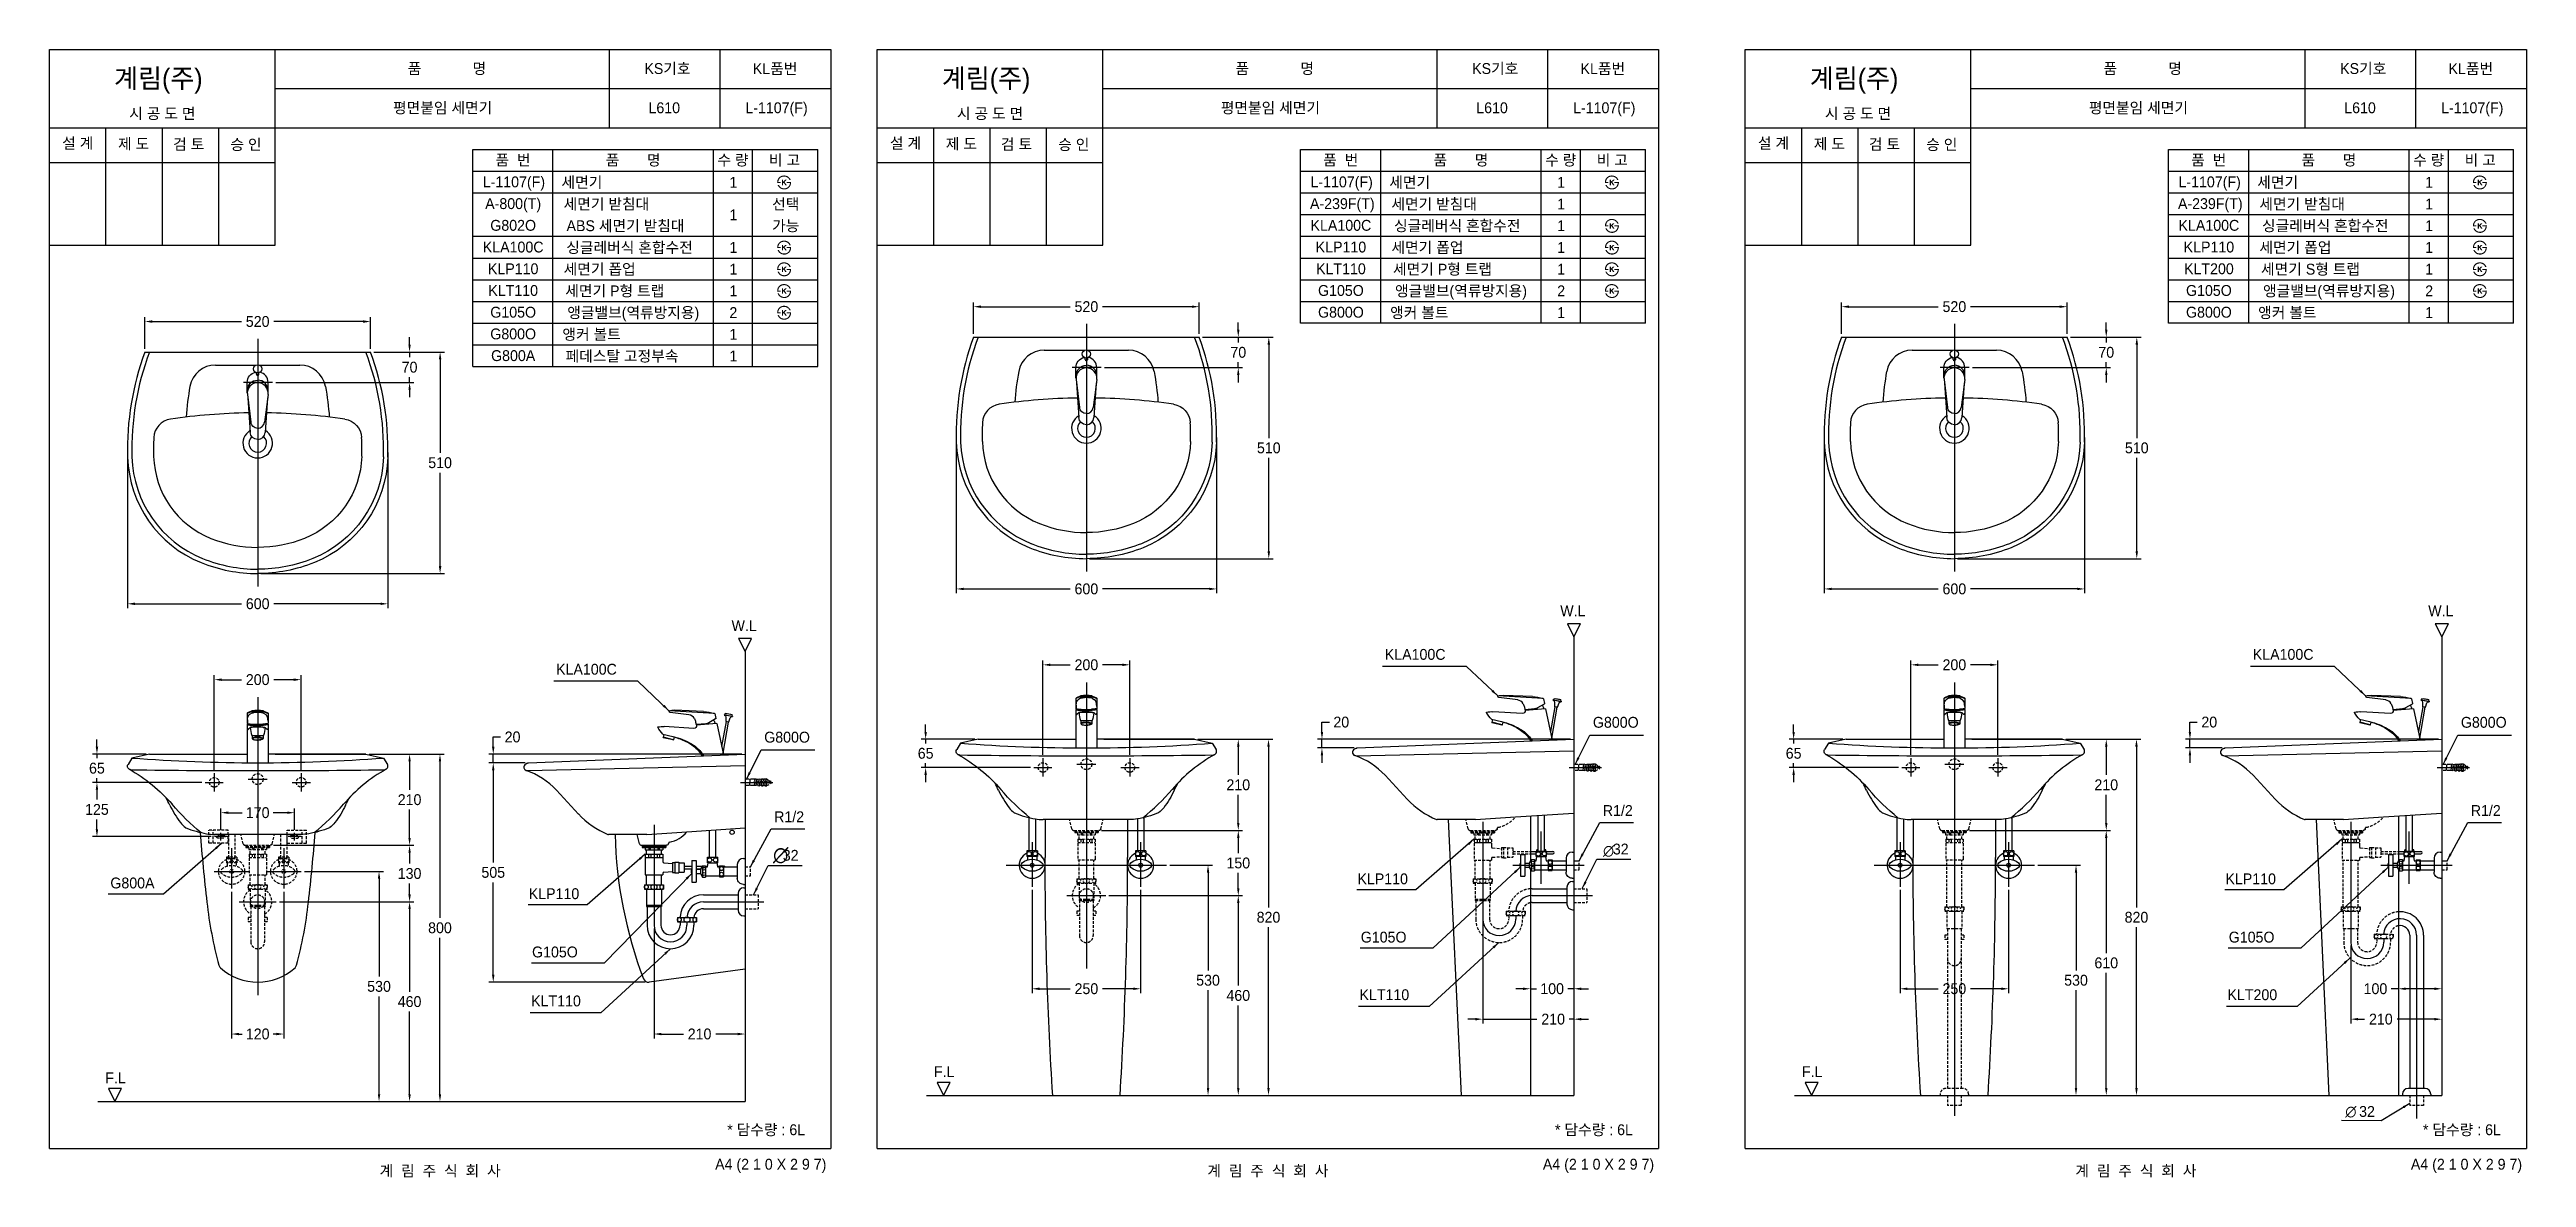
# Model space of a CAD drawing. Header units: millimetres. Extents: x 0 to 5707, y -67 to 2530.
import ezdxf
from ezdxf.enums import TextEntityAlignment as Align
from ezdxf.lldxf.tags import DXFTag

# ---------------------------------------------------------------- set-up
doc = ezdxf.new("R2010")
doc.units = ezdxf.units.MM
doc.linetypes.add('DASHED2', pattern=[9.525, 6.35, -3.175])
for name, color, linetype in [('TEXT', 7, 'Continuous'), ('내부선 및 부속', 4, 'Continuous'), ('도각라인', 7, 'Continuous'), ('외형선', 3, 'Continuous'), ('점선', 6, 'DASHED2'), ('중심선', 1, 'DASHED'), ('치수선', 7, 'Continuous')]:
    doc.layers.add(name, color=color, linetype=linetype)
doc.styles.add('140911', font='HBATANG.TTF')
doc.styles.add('____', font='')
doc.styles.add('타이틀', font='H2GTRM.TTF', dxfattribs={"height": 25})
doc.styles.get('____').set_extended_font_data('굴림')
tags = doc.linetypes.add('DASHDOT', pattern=[70, 31, -13, 13, -13]).pattern_tags.tags
tags[10:11] = [DXFTag(74, 4), DXFTag(75, 0), DXFTag(340, '0'), DXFTag(46, 0.0), DXFTag(50, 0.0), DXFTag(44, 0.0), DXFTag(45, 0.0)]
tags[8:9] = [DXFTag(74, 4), DXFTag(75, 0), DXFTag(340, '0'), DXFTag(46, 0.0), DXFTag(50, 0.0), DXFTag(44, 0.0), DXFTag(45, 0.0)]
tags[6:7] = [DXFTag(74, 4), DXFTag(75, 0), DXFTag(340, '0'), DXFTag(46, 0.0), DXFTag(50, 0.0), DXFTag(44, 0.0), DXFTag(45, 0.0)]
tags[4:5] = [DXFTag(74, 4), DXFTag(75, 0), DXFTag(340, '0'), DXFTag(46, 0.0), DXFTag(50, 0.0), DXFTag(44, 0.0), DXFTag(45, 0.0)]
tags = doc.linetypes.add('DASHED', pattern=[25.72, 12.86, -12.86]).pattern_tags.tags
tags[6:7] = [DXFTag(74, 4), DXFTag(75, 0), DXFTag(340, '0'), DXFTag(46, 0.0), DXFTag(50, 0.0), DXFTag(44, 0.0), DXFTag(45, 0.0)]
tags[4:5] = [DXFTag(74, 4), DXFTag(75, 0), DXFTag(340, '0'), DXFTag(46, 0.0), DXFTag(50, 0.0), DXFTag(44, 0.0), DXFTag(45, 0.0)]
doc.dimstyles.new('MSADIM', dxfattribs={"dimtxt": 33, "dimasz": 17, "dimexe": 10, "dimexo": 7.5, "dimgap": 10, "dimtad": 0, "dimtih": 1, "dimtoh": 1, "dimdec": 0, "dimzin": 1, "dimdsep": 46, "dimtxsty": '____', "dimcen": 11.25, "dimadec": 0, "dimazin": 0, "dimtfac": 1, "dimtdec": 0, "dimtix": 1, "dimtmove": 0, "dimatfit": 3, "dimfxl": 0, "dimtolj": 1, "dimtzin": 1, "dimarcsym": 0})

msp = doc.modelspace()

# ---------------------------------------------------------------- texts
at = {"layer": 'TEXT', "style": '타이틀'}
for p in [(148.7, 2441.8), (2056, 2441.8), (4056, 2441.8)]:
    msp.add_text('계림(주)', height=44, dxfattribs=at).set_placement(p)
for s, p in [('품             명', (915.7, 2486.4)), ('KS기호', (1423.8, 2486.3)), ('KL품번', (1671.8, 2486.1)), ('품             명', (2823, 2486.4)), ('KS기호', (3331.2, 2486.3)), ('KL품번', (3579.1, 2486.1)), ('품             명', (4823, 2486.4)), ('KS기호', (5331.2, 2486.3)), ('KL품번', (5579.1, 2486.1)), ('시 공 도 면', (259.9, 2382.7)), ('평면붙임 세면기', (905.8, 2396)), ('L610', (1416.5, 2396)), ('L-1107(F)', (1675.1, 2396)), ('시 공 도 면', (2167.2, 2382.7)), ('평면붙임 세면기', (2813.1, 2396)), ('L610', (3323.8, 2396)), ('L-1107(F)', (3582.4, 2396)), ('시 공 도 면', (4167.2, 2382.7)), ('평면붙임 세면기', (4813.1, 2396)), ('L610', (5323.8, 2396)), ('L-1107(F)', (5582.4, 2396)), ('설 계', (65, 2314.6)), ('제 도', (193.8, 2312.9)), ('검 토', (320.8, 2312.3)), ('승 인', (452.7, 2311.4)), ('품  번', (1067.9, 2275.7)), ('품       명', (1344.8, 2275.7)), ('수 량', (1574.8, 2275.7)), ('비 고', (1693.6, 2275.7)), ('설 계', (1972.4, 2314.6)), ('제 도', (2101.1, 2312.9)), ('검 토', (2228.1, 2312.3)), ('승 인', (2360.1, 2311.4)), ('품  번', (2975.2, 2275.7)), ('품       명', (3252.1, 2275.7)), ('수 량', (3482.1, 2275.7)), ('비 고', (3600.9, 2275.7)), ('설 계', (3972.4, 2314.6)), ('제 도', (4101.1, 2312.9)), ('검 토', (4228.1, 2312.3)), ('승 인', (4360.1, 2311.4)), ('품  번', (4975.2, 2275.7)), ('품       명', (5252.1, 2275.7)), ('수 량', (5482.1, 2275.7)), ('비 고', (5600.9, 2275.7)), ('L-1107(F)', (1070, 2225.3)), ('세면기', (1226.7, 2224.4)), ('1', (1575.7, 2224.4)), ('L-1107(F)', (2977.3, 2225.3)), ('세면기', (3134, 2224.4)), ('1', (3483.1, 2224.4)), ('L-1107(F)', (4977.3, 2225.3)), ('세면기', (5134, 2224.4)), ('1', (5483.1, 2224.4)), ('A-800(T)', (1068.3, 2175.3)), (' 세면기 받침대', (1278.6, 2174.4)), ('선택', (1696.3, 2174.4)), ('A-239F(T)', (2978.8, 2175.3)), (' 세면기 받침대', (3186, 2174.4)), ('1', (3483.1, 2174.4)), ('A-239F(T)', (4978.8, 2175.3)), (' 세면기 받침대', (5186, 2174.4)), ('1', (5483.1, 2174.4)), ('G802O', (1068.3, 2125.3)), ('ABS 세면기 받침대', (1327.2, 2124.4)), ('1', (1575.7, 2149.4)), ('가능', (1696.3, 2124.4)), ('KLA100C', (2975.6, 2125.3)), ('싱글레버식 혼합수전', (3243.7, 2124.4)), ('1', (3483.1, 2124.4)), ('KLA100C', (4975.6, 2125.3)), ('싱글레버식 혼합수전', (5243.7, 2124.4)), ('1', (5483.1, 2124.4)), ('KLA100C', (1068.3, 2075.3)), ('싱글레버식 혼합수전', (1336.4, 2074.4)), ('1', (1575.7, 2074.4)), ('KLP110', (2975.6, 2075.3)), ('세면기 폽업', (3174.9, 2074.4)), ('1', (3483.1, 2074.4)), ('KLP110', (4975.6, 2075.3)), ('세면기 폽업', (5174.9, 2074.4)), ('1', (5483.1, 2074.4)), ('KLP110', (1068.3, 2025.3)), ('세면기 폽업', (1267.6, 2024.4)), ('1', (1575.7, 2024.4)), ('KLT110', (2975.6, 2025.3)), ('세면기 P형 트랩', (3209.8, 2024.4)), ('1', (3483.1, 2024.4)), ('KLT200', (4975.6, 2025.3)), ('세면기 S형 트랩', (5209.8, 2024.4)), ('1', (5483.1, 2024.4)), ('KLT110', (1068.3, 1975.3)), ('세면기 P형 트랩', (1302.4, 1974.4)), ('1', (1575.7, 1974.4)), ('G105O', (2975.6, 1975.3)), ('G105O', (2975.6, 1975.3)), ('앵글밸브(역류방지용)', (3252.3, 1974.4)), ('2', (3483.1, 1974.4)), ('G105O', (4975.6, 1975.3)), ('앵글밸브(역류방지용)', (5252.3, 1974.4)), ('2', (5483.1, 1974.4)), ('G105O', (1068.3, 1925.3)), ('G800O', (1068.3, 1875.3)), ('앵커 볼트', (1249, 1874.4)), ('앵글밸브(역류방지용)', (1345, 1924.4)), ('2', (1575.7, 1924.4)), ('1', (1575.7, 1874.4)), ('G800O', (2975.6, 1925.3)), ('앵커 볼트', (3156.3, 1924.4)), ('1', (3483.1, 1924.4)), ('G800O', (4975.6, 1925.3)), ('앵커 볼트', (5156.3, 1924.4)), ('1', (5483.1, 1924.4)), ('G800A', (1068.3, 1825.3)), ('페데스탈 고정부속', (1319.1, 1824.4)), ('1', (1575.7, 1824.4)), ('* 담수량 : 6L', (1651.3, 42.9)), ('* 담수량 : 6L', (3558.6, 42.9)), ('* 담수량 : 6L', (5558.6, 42.9)), ('계  림  주  식  회  사', (900, -51.7)), ('계  림  주  식  회  사', (2807.3, -51.7)), ('계  림  주  식  회  사', (4807.3, -51.7))]:
    msp.add_text(s, height=25, dxfattribs=at).set_placement(p, align=Align.MIDDLE_CENTER)
for s, p in [('W.L', (1600.5, 1203.6)), ('W.L', (3510, 1237.8)), ('W.L', (5510, 1237.8)), ('F.L', (152.1, 162.4)), ('F.L', (2061.6, 176.6)), ('F.L', (4061.6, 176.6))]:
    msp.add_text(s, height=25, dxfattribs=at).set_placement(p, align=Align.MIDDLE)
for p in [(1790, -36.5), (3697.3, -36.5), (5697.3, -36.5)]:
    msp.add_text('A4 (2 1 0 X 2 9 7)', height=25, dxfattribs=at).set_placement(p, align=Align.MIDDLE_RIGHT)
at = {"layer": 'TEXT', "char_height": 25, "width": 380.447, "attachment_point": 1, "line_spacing_factor": 0.963855, "style": '타이틀'}
for s, insert in [('\\A1;KLA100C', (3076.7, 1149.9)), ('\\A1;KLA100C', (5076.7, 1149.9)), ('\\A1;KLA100C', (1167.2, 1115.7)), ('\\A1;G800O', (3556.2, 993.5)), ('\\A1;G800O', (5556.2, 993.5)), ('\\A1;G800O', (1646.7, 959.3)), ('\\A1;KLP110', (3013.7, 633.1)), ('\\A1;KLP110', (5013.7, 633.1)), ('\\A1;G800A', (140.1, 623.6)), ('\\A1;KLP110', (1104.2, 598.9)), ('\\A1;G105O', (1111.8, 464.7)), ('\\A1;G105O', (3021.3, 498.9)), ('\\A1;G105O', (5021.3, 498.9)), ('\\A1;KLT110', (1109.7, 352)), ('\\A1;KLT110', (3018.4, 366.3)), ('\\A1;KLT200', (5018.4, 366.3))]:
    msp.add_mtext(s, dxfattribs=dict(at, insert=insert))
at = {"layer": '치수선'}
for s, height, style, p in [('∅', 35, '____', (1667, 658.3)), ('32', 25, '타이틀', (1689.5, 662.3)), ('∅', 25, '____', (3579.7, 672.7)), ('32', 25, '타이틀', (3602.2, 676.7)), ('∅', 25, '140911', (5289.8, 72.4)), ('32', 25, '타이틀', (5321.7, 72.5))]:
    msp.add_text(s, height=height, dxfattribs=dict(at, style=style)).set_placement(p)
at = {"layer": '치수선', "linetype": 'Continuous', "char_height": 25, "width": 380.447, "attachment_point": 1, "line_spacing_factor": 0.963855, "style": '타이틀'}
for insert in [(1669.6, 776), (3579, 790.4), (5579, 790.4)]:
    msp.add_mtext('\\A1;R1/2', dxfattribs=dict(at, insert=insert))

# ---------------------------------------------------------------- blocks, each defined once
blk = doc.blocks.new('*D18')
at = {"layer": '치수선', "color": 0, "linetype": 'Continuous', "lineweight": -2}
for p, q in [((2129.1, 1875.3), (2129.1, 1948)), ((2649.1, 1875.3), (2649.1, 1948)), ((2146.1, 1938), (2351.7, 1938)), ((2632.1, 1938), (2426.5, 1938))]:
    blk.add_line(p, q, dxfattribs=at)
at = {"layer": '치수선', "color": 0, "linetype": 'Continuous'}
for points in [[(2146.1, 1940.8), (2146.1, 1935.1), (2129.1, 1938)], [(2632.1, 1940.8), (2632.1, 1935.1), (2649.1, 1938)]]:
    blk.add_solid(points, dxfattribs=at)
at = {"layer": '치수선', "color": 0, "linetype": 'Continuous', "insert": (2389.1, 1938), "char_height": 25, "attachment_point": 5, "style": '____'}
blk.add_mtext('\\A1;520', dxfattribs=at)
blk = doc.blocks.new('*D19')
at = {"layer": '치수선', "color": 0, "linetype": 'Continuous', "lineweight": -2}
for p, q in [((2739.1, 1884.8), (2739.1, 1901.8)), ((2656.6, 1867.8), (2749.1, 1867.8)), ((2739.1, 1867.8), (2739.1, 1855.6)), ((2430.6, 1797.8), (2749.1, 1797.8)), ((2739.1, 1797.8), (2739.1, 1809.9)), ((2739.1, 1780.8), (2739.1, 1763.8))]:
    blk.add_line(p, q, dxfattribs=at)
at = {"layer": '치수선', "color": 0, "linetype": 'Continuous'}
for points in [[(2736.3, 1884.8), (2741.9, 1884.8), (2739.1, 1867.8)], [(2736.3, 1780.8), (2741.9, 1780.8), (2739.1, 1797.8)]]:
    blk.add_solid(points, dxfattribs=at)
at = {"layer": '치수선', "color": 0, "linetype": 'Continuous', "insert": (2739.1, 1832.8), "char_height": 25, "attachment_point": 5, "style": '____'}
blk.add_mtext('\\A1;70', dxfattribs=at)
blk = doc.blocks.new('*D20')
at = {"layer": '치수선', "color": 0, "linetype": 'Continuous', "lineweight": -2}
for p, q in [((2656.6, 1867.8), (2819.4, 1867.8)), ((2809.4, 1850.8), (2809.4, 1635.6)), ((2809.4, 1374.8), (2809.4, 1589.9)), ((2396.6, 1357.8), (2819.4, 1357.8))]:
    blk.add_line(p, q, dxfattribs=at)
at = {"layer": '치수선', "color": 0, "linetype": 'Continuous'}
for points in [[(2806.6, 1850.8), (2812.3, 1850.8), (2809.4, 1867.8)], [(2806.6, 1374.8), (2812.3, 1374.8), (2809.4, 1357.8)]]:
    blk.add_solid(points, dxfattribs=at)
at = {"layer": '치수선', "color": 0, "linetype": 'Continuous', "insert": (2809.4, 1612.8), "char_height": 25, "attachment_point": 5, "style": '____'}
blk.add_mtext('\\A1;510', dxfattribs=at)
blk = doc.blocks.new('*D21')
at = {"layer": '치수선', "color": 0, "linetype": 'Continuous', "lineweight": -2}
for p, q in [((2089.1, 1636.7), (2089.1, 1278.1)), ((2689.1, 1636.7), (2689.1, 1278.1)), ((2106.1, 1288.1), (2351.8, 1288.1)), ((2672.1, 1288.1), (2426.4, 1288.1))]:
    blk.add_line(p, q, dxfattribs=at)
at = {"layer": '치수선', "color": 0, "linetype": 'Continuous'}
for points in [[(2106.1, 1290.9), (2106.1, 1285.3), (2089.1, 1288.1)], [(2672.1, 1290.9), (2672.1, 1285.3), (2689.1, 1288.1)]]:
    blk.add_solid(points, dxfattribs=at)
at = {"layer": '치수선', "color": 0, "linetype": 'Continuous', "insert": (2389.1, 1288.1), "char_height": 25, "attachment_point": 5, "style": '____'}
blk.add_mtext('\\A1;600', dxfattribs=at)
blk = doc.blocks.new('*D22')
at = {"layer": '치수선', "color": 0, "linetype": 'Continuous', "lineweight": -2}
for p, q in [((2289.1, 905.9), (2289.1, 1123.4)), ((2306.1, 1113.4), (2351.8, 1113.4)), ((2472.1, 1113.4), (2426.4, 1113.4)), ((2489.1, 905.9), (2489.1, 1123.4))]:
    blk.add_line(p, q, dxfattribs=at)
at = {"layer": '치수선', "color": 0, "linetype": 'Continuous'}
for points in [[(2306.1, 1116.2), (2306.1, 1110.5), (2289.1, 1113.4)], [(2472.1, 1116.2), (2472.1, 1110.5), (2489.1, 1113.4)]]:
    blk.add_solid(points, dxfattribs=at)
at = {"layer": '치수선', "color": 0, "linetype": 'Continuous', "insert": (2389.1, 1113.4), "char_height": 25, "attachment_point": 5, "style": '____'}
blk.add_mtext('\\A1;200', dxfattribs=at)
blk = doc.blocks.new('*D23')
at = {"layer": '치수선', "color": 0, "linetype": 'Continuous', "lineweight": -2}
for p, q in [((2018.7, 959), (2018.7, 976)), ((2132.3, 942), (2008.7, 942)), ((2018.7, 942), (2018.7, 932.3)), ((2260.7, 877), (2008.7, 877)), ((2018.7, 877), (2018.7, 886.7)), ((2018.7, 860), (2018.7, 843))]:
    blk.add_line(p, q, dxfattribs=at)
at = {"layer": '치수선', "color": 0, "linetype": 'Continuous'}
for points in [[(2015.9, 959), (2021.6, 959), (2018.7, 942)], [(2015.9, 860), (2021.6, 860), (2018.7, 877)]]:
    blk.add_solid(points, dxfattribs=at)
at = {"layer": '치수선', "color": 0, "linetype": 'Continuous', "insert": (2018.7, 909.5), "char_height": 25, "attachment_point": 5, "style": '____'}
blk.add_mtext('\\A1;65', dxfattribs=at)
blk = doc.blocks.new('*D24')
at = {"layer": '치수선', "color": 0, "linetype": 'Continuous', "lineweight": -2}
for p, q in [((2645.9, 942), (2749.1, 942)), ((2739.1, 925), (2739.1, 859.8)), ((2739.1, 749), (2739.1, 814.1)), ((2425.2, 732), (2749.1, 732))]:
    blk.add_line(p, q, dxfattribs=at)
at = {"layer": '치수선', "color": 0, "linetype": 'Continuous'}
for points in [[(2736.3, 925), (2741.9, 925), (2739.1, 942)], [(2736.3, 749), (2741.9, 749), (2739.1, 732)]]:
    blk.add_solid(points, dxfattribs=at)
at = {"layer": '치수선', "color": 0, "linetype": 'Continuous', "insert": (2739.1, 837), "char_height": 25, "attachment_point": 5, "style": '____'}
blk.add_mtext('\\A1;210', dxfattribs=at)
blk = doc.blocks.new('*D25')
at = {"layer": '치수선', "color": 0, "linetype": 'Continuous', "lineweight": -2}
for p, q in [((2931.9, 959), (2931.9, 981.4)), ((2931.9, 981.4), (2948.9, 981.4)), ((3504.8, 942), (2921.9, 942)), ((3005.8, 922), (2921.9, 922)), ((2931.9, 922), (2931.9, 942)), ((2931.9, 905), (2931.9, 888))]:
    blk.add_line(p, q, dxfattribs=at)
at = {"layer": '치수선', "color": 0, "linetype": 'Continuous'}
for points in [[(2929.1, 959), (2934.7, 959), (2931.9, 942)], [(2929.1, 905), (2934.7, 905), (2931.9, 922)]]:
    blk.add_solid(points, dxfattribs=at)
at = {"layer": '치수선', "color": 0, "linetype": 'Continuous', "insert": (2976.4, 981.4), "char_height": 25, "attachment_point": 5, "style": '____'}
blk.add_mtext('\\A1;20', dxfattribs=at)
blk = doc.blocks.new('*D26')
at = {"layer": '치수선', "color": 0, "linetype": 'Continuous', "lineweight": -2}
for p, q in [((3302.3, 540.4), (3302.3, 287.5)), ((3285.3, 297.5), (3268.3, 297.5)), ((3302.3, 297.5), (3427.3, 297.5)), ((3512.3, 297.5), (3501.9, 297.5)), ((3512.3, 307.3), (3512.3, 287.5)), ((3529.3, 297.5), (3546.3, 297.5))]:
    blk.add_line(p, q, dxfattribs=at)
at = {"layer": '치수선', "color": 0, "linetype": 'Continuous'}
for points in [[(3285.3, 300.3), (3285.3, 294.6), (3302.3, 297.5)], [(3529.3, 300.3), (3529.3, 294.6), (3512.3, 297.5)]]:
    blk.add_solid(points, dxfattribs=at)
at = {"layer": '치수선', "color": 0, "linetype": 'Continuous', "insert": (3464.6, 297.5), "char_height": 25, "attachment_point": 5, "style": '____'}
blk.add_mtext('\\A1;210', dxfattribs=at)
blk = doc.blocks.new('*D27')
at = {"layer": '치수선', "color": 0, "linetype": 'Continuous', "lineweight": -2}
for p, q in [((2423.6, 732), (2749.1, 732)), ((2739.1, 715), (2739.1, 679.8)), ((2739.1, 599), (2739.1, 634.1)), ((2441.2, 582), (2749.1, 582))]:
    blk.add_line(p, q, dxfattribs=at)
at = {"layer": '치수선', "color": 0, "linetype": 'Continuous'}
for points in [[(2736.3, 715), (2741.9, 715), (2739.1, 732)], [(2736.3, 599), (2741.9, 599), (2739.1, 582)]]:
    blk.add_solid(points, dxfattribs=at)
at = {"layer": '치수선', "color": 0, "linetype": 'Continuous', "insert": (2739.1, 657), "char_height": 25, "attachment_point": 5, "style": '____'}
blk.add_mtext('\\A1;150', dxfattribs=at)
blk = doc.blocks.new('*D28')
at = {"layer": '치수선', "color": 0, "linetype": 'Continuous', "lineweight": -2}
for p, q in [((2441.2, 582), (2749.1, 582)), ((2739.1, 565), (2739.1, 374.8)), ((2739.1, 139), (2739.1, 329.1)), ((2708.8, 122), (2749.1, 122))]:
    blk.add_line(p, q, dxfattribs=at)
at = {"layer": '치수선', "color": 0, "linetype": 'Continuous'}
for points in [[(2736.3, 565), (2741.9, 565), (2739.1, 582)], [(2736.3, 139), (2741.9, 139), (2739.1, 122)]]:
    blk.add_solid(points, dxfattribs=at)
at = {"layer": '치수선', "color": 0, "linetype": 'Continuous', "insert": (2739.1, 352), "char_height": 25, "attachment_point": 5, "style": '____'}
blk.add_mtext('\\A1;460', dxfattribs=at)
blk = doc.blocks.new('*D29')
at = {"layer": '치수선', "color": 0, "linetype": 'Continuous', "lineweight": -2}
for p, q in [((2581.4, 652), (2679.4, 652)), ((2669.4, 635), (2669.4, 409.8)), ((2669.4, 139), (2669.4, 364.2)), ((2656.8, 122), (2679.4, 122))]:
    blk.add_line(p, q, dxfattribs=at)
at = {"layer": '치수선', "color": 0, "linetype": 'Continuous'}
for points in [[(2666.6, 635), (2672.2, 635), (2669.4, 652)], [(2666.6, 139), (2672.2, 139), (2669.4, 122)]]:
    blk.add_solid(points, dxfattribs=at)
at = {"layer": '치수선', "color": 0, "linetype": 'Continuous', "insert": (2669.4, 387), "char_height": 25, "attachment_point": 5, "style": '____'}
blk.add_mtext('\\A1;530', dxfattribs=at)
blk = doc.blocks.new('*D30')
at = {"layer": '치수선', "color": 0, "linetype": 'Continuous', "lineweight": -2}
for p, q in [((2645.9, 942), (2818.7, 942)), ((2808.7, 925), (2808.7, 554.8)), ((2808.7, 139), (2808.7, 509.2)), ((2810.7, 122), (2818.7, 122))]:
    blk.add_line(p, q, dxfattribs=at)
at = {"layer": '치수선', "color": 0, "linetype": 'Continuous'}
for points in [[(2805.9, 925), (2811.6, 925), (2808.7, 942)], [(2805.9, 139), (2811.6, 139), (2808.7, 122)]]:
    blk.add_solid(points, dxfattribs=at)
at = {"layer": '치수선', "color": 0, "linetype": 'Continuous', "insert": (2808.7, 532), "char_height": 25, "attachment_point": 5, "style": '____'}
blk.add_mtext('\\A1;820', dxfattribs=at)
blk = doc.blocks.new('*D31')
at = {"layer": '치수선', "color": 0, "linetype": 'Continuous', "lineweight": -2}
for p, q in [((3395.3, 367.5), (3378.3, 367.5)), ((3412.3, 374.6), (3412.3, 357.5)), ((3412.3, 367.5), (3426.4, 367.5)), ((3512.3, 367.5), (3498.2, 367.5)), ((3512.3, 369.4), (3512.3, 357.5)), ((3529.3, 367.5), (3546.3, 367.5))]:
    blk.add_line(p, q, dxfattribs=at)
at = {"layer": '치수선', "color": 0, "linetype": 'Continuous'}
for points in [[(3395.3, 370.3), (3395.3, 364.6), (3412.3, 367.5)], [(3529.3, 370.3), (3529.3, 364.6), (3512.3, 367.5)]]:
    blk.add_solid(points, dxfattribs=at)
at = {"layer": '치수선', "color": 0, "linetype": 'Continuous', "insert": (3462.3, 367.5), "char_height": 25, "attachment_point": 5, "style": '____'}
blk.add_mtext('\\A1;100', dxfattribs=at)
blk = doc.blocks.new('*D32')
at = {"layer": '치수선', "color": 0, "linetype": 'Continuous', "lineweight": -2}
for p, q in [((2264.1, 595), (2264.1, 357.5)), ((2514.1, 595), (2514.1, 357.5)), ((2281.1, 367.5), (2351.8, 367.5)), ((2497.1, 367.5), (2426.4, 367.5))]:
    blk.add_line(p, q, dxfattribs=at)
at = {"layer": '치수선', "color": 0, "linetype": 'Continuous'}
for points in [[(2281.1, 370.3), (2281.1, 364.6), (2264.1, 367.5)], [(2497.1, 370.3), (2497.1, 364.6), (2514.1, 367.5)]]:
    blk.add_solid(points, dxfattribs=at)
at = {"layer": '치수선', "color": 0, "linetype": 'Continuous', "insert": (2389.1, 367.5), "char_height": 25, "attachment_point": 5, "style": '____'}
blk.add_mtext('\\A1;250', dxfattribs=at)
blk = doc.blocks.new('*D97')
at = {"layer": '치수선', "color": 0, "linetype": 'Continuous', "lineweight": -2}
for p, q in [((219.6, 1841.1), (219.6, 1913.8)), ((236.6, 1903.8), (442.3, 1903.8)), ((722.6, 1903.8), (517, 1903.8)), ((739.6, 1841.1), (739.6, 1913.8))]:
    blk.add_line(p, q, dxfattribs=at)
at = {"layer": '치수선', "color": 0, "linetype": 'Continuous'}
for points in [[(236.6, 1906.6), (236.6, 1900.9), (219.6, 1903.8)], [(722.6, 1906.6), (722.6, 1900.9), (739.6, 1903.8)]]:
    blk.add_solid(points, dxfattribs=at)
at = {"layer": '치수선', "color": 0, "linetype": 'Continuous', "insert": (479.6, 1903.8), "char_height": 25, "attachment_point": 5, "style": '____'}
blk.add_mtext('\\A1;520', dxfattribs=at)
blk = doc.blocks.new('*D98')
at = {"layer": '치수선', "color": 0, "linetype": 'Continuous', "lineweight": -2}
for p, q in [((747.1, 1833.6), (839.6, 1833.6)), ((829.6, 1850.6), (829.6, 1867.6)), ((829.6, 1833.6), (829.6, 1821.4)), ((829.6, 1763.6), (829.6, 1775.7)), ((521.1, 1763.6), (839.6, 1763.6)), ((829.6, 1746.6), (829.6, 1729.6))]:
    blk.add_line(p, q, dxfattribs=at)
at = {"layer": '치수선', "color": 0, "linetype": 'Continuous'}
for points in [[(826.8, 1850.6), (832.4, 1850.6), (829.6, 1833.6)], [(826.8, 1746.6), (832.4, 1746.6), (829.6, 1763.6)]]:
    blk.add_solid(points, dxfattribs=at)
at = {"layer": '치수선', "color": 0, "linetype": 'Continuous', "insert": (829.6, 1798.6), "char_height": 25, "attachment_point": 5, "style": '____'}
blk.add_mtext('\\A1;70', dxfattribs=at)
blk = doc.blocks.new('*D99')
at = {"layer": '치수선', "color": 0, "linetype": 'Continuous', "lineweight": -2}
for p, q in [((747.1, 1833.6), (909.9, 1833.6)), ((899.9, 1816.6), (899.9, 1601.4)), ((899.9, 1340.6), (899.9, 1555.7)), ((487.1, 1323.6), (909.9, 1323.6))]:
    blk.add_line(p, q, dxfattribs=at)
at = {"layer": '치수선', "color": 0, "linetype": 'Continuous'}
for points in [[(897.1, 1816.6), (902.8, 1816.6), (899.9, 1833.6)], [(897.1, 1340.6), (902.8, 1340.6), (899.9, 1323.6)]]:
    blk.add_solid(points, dxfattribs=at)
at = {"layer": '치수선', "color": 0, "linetype": 'Continuous', "insert": (899.9, 1578.6), "char_height": 25, "attachment_point": 5, "style": '____'}
blk.add_mtext('\\A1;510', dxfattribs=at)
blk = doc.blocks.new('*D100')
at = {"layer": '치수선', "color": 0, "linetype": 'Continuous', "lineweight": -2}
for p, q in [((179.6, 1602.5), (179.6, 1243.9)), ((779.6, 1602.5), (779.6, 1243.9)), ((196.6, 1253.9), (442.3, 1253.9)), ((762.6, 1253.9), (516.9, 1253.9))]:
    blk.add_line(p, q, dxfattribs=at)
at = {"layer": '치수선', "color": 0, "linetype": 'Continuous'}
for points in [[(196.6, 1256.7), (196.6, 1251.1), (179.6, 1253.9)], [(762.6, 1256.7), (762.6, 1251.1), (779.6, 1253.9)]]:
    blk.add_solid(points, dxfattribs=at)
at = {"layer": '치수선', "color": 0, "linetype": 'Continuous', "insert": (479.6, 1253.9), "char_height": 25, "attachment_point": 5, "style": '____'}
blk.add_mtext('\\A1;600', dxfattribs=at)
blk = doc.blocks.new('*D101')
at = {"layer": '치수선', "color": 0, "linetype": 'Continuous', "lineweight": -2}
for p, q in [((379.6, 871.7), (379.6, 1089.2)), ((579.6, 871.7), (579.6, 1089.2)), ((396.6, 1079.2), (442.3, 1079.2)), ((562.6, 1079.2), (516.9, 1079.2))]:
    blk.add_line(p, q, dxfattribs=at)
at = {"layer": '치수선', "color": 0, "linetype": 'Continuous'}
for points in [[(396.6, 1082), (396.6, 1076.3), (379.6, 1079.2)], [(562.6, 1082), (562.6, 1076.3), (579.6, 1079.2)]]:
    blk.add_solid(points, dxfattribs=at)
at = {"layer": '치수선', "color": 0, "linetype": 'Continuous', "insert": (479.6, 1079.2), "char_height": 25, "attachment_point": 5, "style": '____'}
blk.add_mtext('\\A1;200', dxfattribs=at)
blk = doc.blocks.new('*D102')
at = {"layer": '치수선', "color": 0, "linetype": 'Continuous', "lineweight": -2}
for p, q in [((109.2, 924.8), (109.2, 941.8)), ((222.8, 907.8), (99.2, 907.8)), ((109.2, 907.8), (109.2, 898.1)), ((351.3, 842.8), (99.2, 842.8)), ((109.2, 842.8), (109.2, 852.5)), ((109.2, 825.8), (109.2, 808.8))]:
    blk.add_line(p, q, dxfattribs=at)
at = {"layer": '치수선', "color": 0, "linetype": 'Continuous'}
for points in [[(106.4, 924.8), (112.1, 924.8), (109.2, 907.8)], [(106.4, 825.8), (112.1, 825.8), (109.2, 842.8)]]:
    blk.add_solid(points, dxfattribs=at)
at = {"layer": '치수선', "color": 0, "linetype": 'Continuous', "insert": (109.2, 875.3), "char_height": 25, "attachment_point": 5, "style": '____'}
blk.add_mtext('\\A1;65', dxfattribs=at)
blk = doc.blocks.new('*D103')
at = {"layer": '치수선', "color": 0, "linetype": 'Continuous', "lineweight": -2}
for p, q in [((351.3, 842.8), (99.2, 842.8)), ((109.2, 825.8), (109.2, 803.1)), ((109.2, 734.8), (109.2, 757.4)), ((372.6, 717.8), (99.2, 717.8))]:
    blk.add_line(p, q, dxfattribs=at)
at = {"layer": '치수선', "color": 0, "linetype": 'Continuous'}
for points in [[(106.4, 825.8), (112.1, 825.8), (109.2, 842.8)], [(106.4, 734.8), (112.1, 734.8), (109.2, 717.8)]]:
    blk.add_solid(points, dxfattribs=at)
at = {"layer": '치수선', "color": 0, "linetype": 'Continuous', "insert": (109.2, 780.3), "char_height": 25, "attachment_point": 5, "style": '____'}
blk.add_mtext('\\A1;125', dxfattribs=at)
blk = doc.blocks.new('*D104')
at = {"layer": '치수선', "color": 0, "linetype": 'Continuous', "lineweight": -2}
for p, q in [((736.4, 907.8), (839.6, 907.8)), ((829.6, 890.8), (829.6, 825.6)), ((829.6, 714.8), (829.6, 779.9)), ((515.7, 697.8), (839.6, 697.8))]:
    blk.add_line(p, q, dxfattribs=at)
at = {"layer": '치수선', "color": 0, "linetype": 'Continuous'}
for points in [[(826.8, 890.8), (832.4, 890.8), (829.6, 907.8)], [(826.8, 714.8), (832.4, 714.8), (829.6, 697.8)]]:
    blk.add_solid(points, dxfattribs=at)
at = {"layer": '치수선', "color": 0, "linetype": 'Continuous', "insert": (829.6, 802.8), "char_height": 25, "attachment_point": 5, "style": '____'}
blk.add_mtext('\\A1;210', dxfattribs=at)
blk = doc.blocks.new('*D105')
at = {"layer": '치수선', "color": 0, "linetype": 'Continuous', "lineweight": -2}
for p, q in [((516.3, 697.8), (839.6, 697.8)), ((829.6, 680.8), (829.6, 655.6)), ((829.6, 584.8), (829.6, 609.9)), ((529.7, 567.8), (839.6, 567.8))]:
    blk.add_line(p, q, dxfattribs=at)
at = {"layer": '치수선', "color": 0, "linetype": 'Continuous'}
for points in [[(826.8, 680.8), (832.4, 680.8), (829.6, 697.8)], [(826.8, 584.8), (832.4, 584.8), (829.6, 567.8)]]:
    blk.add_solid(points, dxfattribs=at)
at = {"layer": '치수선', "color": 0, "linetype": 'Continuous', "insert": (829.6, 632.8), "char_height": 25, "attachment_point": 5, "style": '____'}
blk.add_mtext('\\A1;130', dxfattribs=at)
blk = doc.blocks.new('*D106')
at = {"layer": '치수선', "color": 0, "linetype": 'Continuous', "lineweight": -2}
for p, q in [((529.7, 567.8), (839.6, 567.8)), ((829.6, 550.8), (829.6, 360.6)), ((829.6, 124.8), (829.6, 314.9)), ((807.9, 107.8), (839.6, 107.8))]:
    blk.add_line(p, q, dxfattribs=at)
at = {"layer": '치수선', "color": 0, "linetype": 'Continuous'}
for points in [[(826.8, 550.8), (832.4, 550.8), (829.6, 567.8)], [(826.8, 124.8), (832.4, 124.8), (829.6, 107.8)]]:
    blk.add_solid(points, dxfattribs=at)
at = {"layer": '치수선', "color": 0, "linetype": 'Continuous', "insert": (829.6, 337.8), "char_height": 25, "attachment_point": 5, "style": '____'}
blk.add_mtext('\\A1;460', dxfattribs=at)
blk = doc.blocks.new('*D107')
at = {"layer": '치수선', "color": 0, "linetype": 'Continuous', "lineweight": -2}
for p, q in [((587.5, 637.7), (769.2, 637.7)), ((759.2, 620.7), (759.2, 395.6)), ((759.2, 124.8), (759.2, 349.9)), ((731.3, 107.8), (769.2, 107.8))]:
    blk.add_line(p, q, dxfattribs=at)
at = {"layer": '치수선', "color": 0, "linetype": 'Continuous'}
for points in [[(756.4, 620.7), (762.1, 620.7), (759.2, 637.7)], [(756.4, 124.8), (762.1, 124.8), (759.2, 107.8)]]:
    blk.add_solid(points, dxfattribs=at)
at = {"layer": '치수선', "color": 0, "linetype": 'Continuous', "insert": (759.2, 372.8), "char_height": 25, "attachment_point": 5, "style": '____'}
blk.add_mtext('\\A1;530', dxfattribs=at)
blk = doc.blocks.new('*D108')
at = {"layer": '치수선', "color": 0, "linetype": 'Continuous', "lineweight": -2}
for p, q in [((736.4, 907.8), (909.6, 907.8)), ((899.6, 890.8), (899.6, 530.6)), ((899.6, 124.8), (899.6, 485)), ((899.1, 107.8), (909.6, 107.8))]:
    blk.add_line(p, q, dxfattribs=at)
at = {"layer": '치수선', "color": 0, "linetype": 'Continuous'}
for points in [[(896.8, 890.8), (902.4, 890.8), (899.6, 907.8)], [(896.8, 124.8), (902.4, 124.8), (899.6, 107.8)]]:
    blk.add_solid(points, dxfattribs=at)
at = {"layer": '치수선', "color": 0, "linetype": 'Continuous', "insert": (899.6, 507.8), "char_height": 25, "attachment_point": 5, "style": '____'}
blk.add_mtext('\\A1;800', dxfattribs=at)
blk = doc.blocks.new('*D109')
at = {"layer": '치수선', "color": 0, "linetype": 'Continuous', "lineweight": -2}
for p, q in [((419.6, 590.7), (419.6, 253.3)), ((539.6, 590.7), (539.6, 253.3)), ((436.6, 263.3), (443.7, 263.3)), ((522.6, 263.3), (515.5, 263.3))]:
    blk.add_line(p, q, dxfattribs=at)
at = {"layer": '치수선', "color": 0, "linetype": 'Continuous'}
for points in [[(436.6, 266.1), (436.6, 260.4), (419.6, 263.3)], [(522.6, 266.1), (522.6, 260.4), (539.6, 263.3)]]:
    blk.add_solid(points, dxfattribs=at)
at = {"layer": '치수선', "color": 0, "linetype": 'Continuous', "insert": (479.6, 263.3), "char_height": 25, "attachment_point": 5, "style": '____'}
blk.add_mtext('\\A1;120', dxfattribs=at)
blk = doc.blocks.new('*D110')
at = {"layer": '치수선', "color": 0, "linetype": 'Continuous', "lineweight": -2}
for p, q in [((394.6, 733.8), (394.6, 782.9)), ((411.6, 772.9), (443.7, 772.9)), ((547.6, 772.9), (515.5, 772.9)), ((564.6, 733.8), (564.6, 782.9))]:
    blk.add_line(p, q, dxfattribs=at)
at = {"layer": '치수선', "color": 0, "linetype": 'Continuous'}
for points in [[(411.6, 775.7), (411.6, 770.1), (394.6, 772.9)], [(547.6, 775.7), (547.6, 770.1), (564.6, 772.9)]]:
    blk.add_solid(points, dxfattribs=at)
at = {"layer": '치수선', "color": 0, "linetype": 'Continuous', "insert": (479.6, 772.9), "char_height": 25, "attachment_point": 5, "style": '____'}
blk.add_mtext('\\A1;170', dxfattribs=at)
blk = doc.blocks.new('*D111')
at = {"layer": '치수선', "color": 0, "linetype": 'Continuous', "lineweight": -2}
for p, q in [((1022.4, 924.8), (1022.4, 947.2)), ((1022.4, 947.2), (1039.4, 947.2)), ((1595.3, 907.8), (1012.4, 907.8)), ((1096.3, 887.8), (1012.4, 887.8)), ((1022.4, 887.8), (1022.4, 907.8)), ((1022.4, 870.8), (1022.4, 853.8))]:
    blk.add_line(p, q, dxfattribs=at)
at = {"layer": '치수선', "color": 0, "linetype": 'Continuous'}
for points in [[(1019.6, 924.8), (1025.2, 924.8), (1022.4, 907.8)], [(1019.6, 870.8), (1025.2, 870.8), (1022.4, 887.8)]]:
    blk.add_solid(points, dxfattribs=at)
at = {"layer": '치수선', "color": 0, "linetype": 'Continuous', "insert": (1066.9, 947.2), "char_height": 25, "attachment_point": 5, "style": '____'}
blk.add_mtext('\\A1;20', dxfattribs=at)
blk = doc.blocks.new('*D112')
at = {"layer": '치수선', "color": 0, "linetype": 'Continuous', "lineweight": -2}
for p, q in [((1096.3, 887.8), (1012.4, 887.8)), ((1022.4, 870.8), (1022.4, 658.1)), ((1022.4, 399.8), (1022.4, 612.5)), ((1372.3, 382.8), (1012.4, 382.8))]:
    blk.add_line(p, q, dxfattribs=at)
at = {"layer": '치수선', "color": 0, "linetype": 'Continuous'}
for points in [[(1019.6, 870.8), (1025.2, 870.8), (1022.4, 887.8)], [(1019.6, 399.8), (1025.2, 399.8), (1022.4, 382.8)]]:
    blk.add_solid(points, dxfattribs=at)
at = {"layer": '치수선', "color": 0, "linetype": 'Continuous', "insert": (1022.4, 635.3), "char_height": 25, "attachment_point": 5, "style": '____'}
blk.add_mtext('\\A1;505', dxfattribs=at)
blk = doc.blocks.new('*D113')
at = {"layer": '치수선', "color": 0, "linetype": 'Continuous', "lineweight": -2}
for p, q in [((1392.8, 506.2), (1392.8, 253.3)), ((1409.8, 263.3), (1460.5, 263.3)), ((1585.8, 263.3), (1535.1, 263.3)), ((1602.8, 273.1), (1602.8, 253.3))]:
    blk.add_line(p, q, dxfattribs=at)
at = {"layer": '치수선', "color": 0, "linetype": 'Continuous'}
for points in [[(1409.8, 266.1), (1409.8, 260.4), (1392.8, 263.3)], [(1585.8, 266.1), (1585.8, 260.4), (1602.8, 263.3)]]:
    blk.add_solid(points, dxfattribs=at)
at = {"layer": '치수선', "color": 0, "linetype": 'Continuous', "insert": (1497.8, 263.3), "char_height": 25, "attachment_point": 5, "style": '____'}
blk.add_mtext('\\A1;210', dxfattribs=at)
blk = doc.blocks.new('*D114')
at = {"layer": '치수선', "color": 0, "linetype": 'Continuous', "lineweight": -2}
for p, q in [((4129.1, 1875.3), (4129.1, 1948)), ((4649.1, 1875.3), (4649.1, 1948)), ((4146.1, 1938), (4351.7, 1938)), ((4632.1, 1938), (4426.5, 1938))]:
    blk.add_line(p, q, dxfattribs=at)
at = {"layer": '치수선', "color": 0, "linetype": 'Continuous'}
for points in [[(4146.1, 1940.8), (4146.1, 1935.1), (4129.1, 1938)], [(4632.1, 1940.8), (4632.1, 1935.1), (4649.1, 1938)]]:
    blk.add_solid(points, dxfattribs=at)
at = {"layer": '치수선', "color": 0, "linetype": 'Continuous', "insert": (4389.1, 1938), "char_height": 25, "attachment_point": 5, "style": '____'}
blk.add_mtext('\\A1;520', dxfattribs=at)
blk = doc.blocks.new('*D115')
at = {"layer": '치수선', "color": 0, "linetype": 'Continuous', "lineweight": -2}
for p, q in [((4739.1, 1884.8), (4739.1, 1901.8)), ((4656.6, 1867.8), (4749.1, 1867.8)), ((4739.1, 1867.8), (4739.1, 1855.6)), ((4430.6, 1797.8), (4749.1, 1797.8)), ((4739.1, 1797.8), (4739.1, 1809.9)), ((4739.1, 1780.8), (4739.1, 1763.8))]:
    blk.add_line(p, q, dxfattribs=at)
at = {"layer": '치수선', "color": 0, "linetype": 'Continuous'}
for points in [[(4736.3, 1884.8), (4741.9, 1884.8), (4739.1, 1867.8)], [(4736.3, 1780.8), (4741.9, 1780.8), (4739.1, 1797.8)]]:
    blk.add_solid(points, dxfattribs=at)
at = {"layer": '치수선', "color": 0, "linetype": 'Continuous', "insert": (4739.1, 1832.8), "char_height": 25, "attachment_point": 5, "style": '____'}
blk.add_mtext('\\A1;70', dxfattribs=at)
blk = doc.blocks.new('*D116')
at = {"layer": '치수선', "color": 0, "linetype": 'Continuous', "lineweight": -2}
for p, q in [((4656.6, 1867.8), (4819.4, 1867.8)), ((4809.4, 1850.8), (4809.4, 1635.6)), ((4809.4, 1374.8), (4809.4, 1589.9)), ((4396.6, 1357.8), (4819.4, 1357.8))]:
    blk.add_line(p, q, dxfattribs=at)
at = {"layer": '치수선', "color": 0, "linetype": 'Continuous'}
for points in [[(4806.6, 1850.8), (4812.3, 1850.8), (4809.4, 1867.8)], [(4806.6, 1374.8), (4812.3, 1374.8), (4809.4, 1357.8)]]:
    blk.add_solid(points, dxfattribs=at)
at = {"layer": '치수선', "color": 0, "linetype": 'Continuous', "insert": (4809.4, 1612.8), "char_height": 25, "attachment_point": 5, "style": '____'}
blk.add_mtext('\\A1;510', dxfattribs=at)
blk = doc.blocks.new('*D117')
at = {"layer": '치수선', "color": 0, "linetype": 'Continuous', "lineweight": -2}
for p, q in [((4089.1, 1636.7), (4089.1, 1278.1)), ((4689.1, 1636.7), (4689.1, 1278.1)), ((4106.1, 1288.1), (4351.8, 1288.1)), ((4672.1, 1288.1), (4426.4, 1288.1))]:
    blk.add_line(p, q, dxfattribs=at)
at = {"layer": '치수선', "color": 0, "linetype": 'Continuous'}
for points in [[(4106.1, 1290.9), (4106.1, 1285.3), (4089.1, 1288.1)], [(4672.1, 1290.9), (4672.1, 1285.3), (4689.1, 1288.1)]]:
    blk.add_solid(points, dxfattribs=at)
at = {"layer": '치수선', "color": 0, "linetype": 'Continuous', "insert": (4389.1, 1288.1), "char_height": 25, "attachment_point": 5, "style": '____'}
blk.add_mtext('\\A1;600', dxfattribs=at)
blk = doc.blocks.new('*D118')
at = {"layer": '치수선', "color": 0, "linetype": 'Continuous', "lineweight": -2}
for p, q in [((4289.1, 905.9), (4289.1, 1123.4)), ((4306.1, 1113.4), (4351.8, 1113.4)), ((4472.1, 1113.4), (4426.4, 1113.4)), ((4489.1, 905.9), (4489.1, 1123.4))]:
    blk.add_line(p, q, dxfattribs=at)
at = {"layer": '치수선', "color": 0, "linetype": 'Continuous'}
for points in [[(4306.1, 1116.2), (4306.1, 1110.5), (4289.1, 1113.4)], [(4472.1, 1116.2), (4472.1, 1110.5), (4489.1, 1113.4)]]:
    blk.add_solid(points, dxfattribs=at)
at = {"layer": '치수선', "color": 0, "linetype": 'Continuous', "insert": (4389.1, 1113.4), "char_height": 25, "attachment_point": 5, "style": '____'}
blk.add_mtext('\\A1;200', dxfattribs=at)
blk = doc.blocks.new('*D119')
at = {"layer": '치수선', "color": 0, "linetype": 'Continuous', "lineweight": -2}
for p, q in [((4018.7, 959), (4018.7, 976)), ((4132.3, 942), (4008.7, 942)), ((4018.7, 942), (4018.7, 932.3)), ((4260.7, 877), (4008.7, 877)), ((4018.7, 877), (4018.7, 886.7)), ((4018.7, 860), (4018.7, 843))]:
    blk.add_line(p, q, dxfattribs=at)
at = {"layer": '치수선', "color": 0, "linetype": 'Continuous'}
for points in [[(4015.9, 959), (4021.6, 959), (4018.7, 942)], [(4015.9, 860), (4021.6, 860), (4018.7, 877)]]:
    blk.add_solid(points, dxfattribs=at)
at = {"layer": '치수선', "color": 0, "linetype": 'Continuous', "insert": (4018.7, 909.5), "char_height": 25, "attachment_point": 5, "style": '____'}
blk.add_mtext('\\A1;65', dxfattribs=at)
blk = doc.blocks.new('*D120')
at = {"layer": '치수선', "color": 0, "linetype": 'Continuous', "lineweight": -2}
for p, q in [((4645.9, 942), (4749.1, 942)), ((4739.1, 925), (4739.1, 859.8)), ((4739.1, 749), (4739.1, 814.1)), ((4425.2, 732), (4749.1, 732))]:
    blk.add_line(p, q, dxfattribs=at)
at = {"layer": '치수선', "color": 0, "linetype": 'Continuous'}
for points in [[(4736.3, 925), (4741.9, 925), (4739.1, 942)], [(4736.3, 749), (4741.9, 749), (4739.1, 732)]]:
    blk.add_solid(points, dxfattribs=at)
at = {"layer": '치수선', "color": 0, "linetype": 'Continuous', "insert": (4739.1, 837), "char_height": 25, "attachment_point": 5, "style": '____'}
blk.add_mtext('\\A1;210', dxfattribs=at)
blk = doc.blocks.new('*D121')
at = {"layer": '치수선', "color": 0, "linetype": 'Continuous', "lineweight": -2}
for p, q in [((4931.9, 959), (4931.9, 981.4)), ((4931.9, 981.4), (4948.9, 981.4)), ((5504.8, 942), (4921.9, 942)), ((5005.8, 922), (4921.9, 922)), ((4931.9, 922), (4931.9, 942)), ((4931.9, 905), (4931.9, 888))]:
    blk.add_line(p, q, dxfattribs=at)
at = {"layer": '치수선', "color": 0, "linetype": 'Continuous'}
for points in [[(4929.1, 959), (4934.7, 959), (4931.9, 942)], [(4929.1, 905), (4934.7, 905), (4931.9, 922)]]:
    blk.add_solid(points, dxfattribs=at)
at = {"layer": '치수선', "color": 0, "linetype": 'Continuous', "insert": (4976.4, 981.4), "char_height": 25, "attachment_point": 5, "style": '____'}
blk.add_mtext('\\A1;20', dxfattribs=at)
blk = doc.blocks.new('*D122')
at = {"layer": '치수선', "color": 0, "linetype": 'Continuous', "lineweight": -2}
for p, q in [((5302.3, 467.4), (5302.3, 287.5)), ((5319.3, 297.5), (5334.5, 297.5)), ((5495.3, 297.5), (5409.1, 297.5)), ((5512.3, 307.3), (5512.3, 287.5))]:
    blk.add_line(p, q, dxfattribs=at)
at = {"layer": '치수선', "color": 0, "linetype": 'Continuous'}
for points in [[(5319.3, 300.3), (5319.3, 294.6), (5302.3, 297.5)], [(5495.3, 300.3), (5495.3, 294.6), (5512.3, 297.5)]]:
    blk.add_solid(points, dxfattribs=at)
at = {"layer": '치수선', "color": 0, "linetype": 'Continuous', "insert": (5371.8, 297.5), "char_height": 25, "attachment_point": 5, "style": '____'}
blk.add_mtext('\\A1;210', dxfattribs=at)
blk = doc.blocks.new('*D123')
at = {"layer": '치수선', "color": 0, "linetype": 'Continuous', "lineweight": -2}
for p, q in [((4423.6, 732), (4749.1, 732)), ((4739.1, 715), (4739.1, 449.8)), ((4739.1, 139), (4739.1, 404.1)), ((4474.1, 122), (4749.1, 122))]:
    blk.add_line(p, q, dxfattribs=at)
at = {"layer": '치수선', "color": 0, "linetype": 'Continuous'}
for points in [[(4736.3, 715), (4741.9, 715), (4739.1, 732)], [(4736.3, 139), (4741.9, 139), (4739.1, 122)]]:
    blk.add_solid(points, dxfattribs=at)
at = {"layer": '치수선', "color": 0, "linetype": 'Continuous', "insert": (4739.1, 427), "char_height": 25, "attachment_point": 5, "style": '____'}
blk.add_mtext('\\A1;610', dxfattribs=at)
blk = doc.blocks.new('*D124')
at = {"layer": '치수선', "color": 0, "linetype": 'Continuous', "lineweight": -2}
for p, q in [((4581.4, 652), (4679.4, 652)), ((4669.4, 635), (4669.4, 409.8)), ((4669.4, 139), (4669.4, 364.2)), ((4656.8, 122), (4679.4, 122))]:
    blk.add_line(p, q, dxfattribs=at)
at = {"layer": '치수선', "color": 0, "linetype": 'Continuous'}
for points in [[(4666.6, 635), (4672.2, 635), (4669.4, 652)], [(4666.6, 139), (4672.2, 139), (4669.4, 122)]]:
    blk.add_solid(points, dxfattribs=at)
at = {"layer": '치수선', "color": 0, "linetype": 'Continuous', "insert": (4669.4, 387), "char_height": 25, "attachment_point": 5, "style": '____'}
blk.add_mtext('\\A1;530', dxfattribs=at)
blk = doc.blocks.new('*D125')
at = {"layer": '치수선', "color": 0, "linetype": 'Continuous', "lineweight": -2}
for p, q in [((4645.9, 942), (4818.7, 942)), ((4808.7, 925), (4808.7, 554.8)), ((4808.7, 139), (4808.7, 509.2)), ((4810.7, 122), (4818.7, 122))]:
    blk.add_line(p, q, dxfattribs=at)
at = {"layer": '치수선', "color": 0, "linetype": 'Continuous'}
for points in [[(4805.9, 925), (4811.6, 925), (4808.7, 942)], [(4805.9, 139), (4811.6, 139), (4808.7, 122)]]:
    blk.add_solid(points, dxfattribs=at)
at = {"layer": '치수선', "color": 0, "linetype": 'Continuous', "insert": (4808.7, 532), "char_height": 25, "attachment_point": 5, "style": '____'}
blk.add_mtext('\\A1;820', dxfattribs=at)
blk = doc.blocks.new('*D126')
at = {"layer": '치수선', "color": 0, "linetype": 'Continuous', "lineweight": -2}
for p, q in [((5412.3, 367.5), (5395.3, 367.5)), ((5412.3, 374.6), (5412.3, 357.5)), ((5495.3, 367.5), (5429.3, 367.5)), ((5512.3, 369.4), (5512.3, 357.5))]:
    blk.add_line(p, q, dxfattribs=at)
at = {"layer": '치수선', "color": 0, "linetype": 'Continuous'}
for points in [[(5429.3, 370.3), (5429.3, 364.6), (5412.3, 367.5)], [(5495.3, 370.3), (5495.3, 364.6), (5512.3, 367.5)]]:
    blk.add_solid(points, dxfattribs=at)
at = {"layer": '치수선', "color": 0, "linetype": 'Continuous', "insert": (5359.4, 367.5), "char_height": 25, "attachment_point": 5, "style": '____'}
blk.add_mtext('\\A1;100', dxfattribs=at)
blk = doc.blocks.new('*D127')
at = {"layer": '치수선', "color": 0, "linetype": 'Continuous', "lineweight": -2}
for p, q in [((4264.1, 595), (4264.1, 357.5)), ((4514.1, 595), (4514.1, 357.5)), ((4281.1, 367.5), (4351.8, 367.5)), ((4497.1, 367.5), (4426.4, 367.5))]:
    blk.add_line(p, q, dxfattribs=at)
at = {"layer": '치수선', "color": 0, "linetype": 'Continuous'}
for points in [[(4281.1, 370.3), (4281.1, 364.6), (4264.1, 367.5)], [(4497.1, 370.3), (4497.1, 364.6), (4514.1, 367.5)]]:
    blk.add_solid(points, dxfattribs=at)
at = {"layer": '치수선', "color": 0, "linetype": 'Continuous', "insert": (4389.1, 367.5), "char_height": 25, "attachment_point": 5, "style": '____'}
blk.add_mtext('\\A1;250', dxfattribs=at)

# ---------------------------------------------------------------- dimensions: what is measured, and where the dimension line sits
at = {"layer": '치수선', "linetype": 'Continuous'}
for base, p1, p2, picture, middle in [((2649.1, 1938), (2129.1, 1867.8), (2649.1, 1867.8), '*D18', (2389.1, 1938)), ((4649.1, 1938), (4129.1, 1867.8), (4649.1, 1867.8), '*D114', (4389.1, 1938)), ((739.6, 1903.8), (219.6, 1833.6), (739.6, 1833.6), '*D97', (479.6, 1903.8)), ((779.6, 1253.9), (179.6, 1610), (779.6, 1610), '*D100', (479.6, 1253.9)), ((2689.1, 1288.1), (2089.1, 1644.2), (2689.1, 1644.2), '*D21', (2389.1, 1288.1)), ((4689.1, 1288.1), (4089.1, 1644.2), (4689.1, 1644.2), '*D117', (4389.1, 1288.1)), ((579.6, 1079.2), (379.6, 864.2), (579.6, 864.2), '*D101', (479.6, 1079.2)), ((2489.1, 1113.4), (2289.1, 898.4), (2489.1, 898.4), '*D22', (2389.1, 1113.4)), ((4489.1, 1113.4), (4289.1, 898.4), (4489.1, 898.4), '*D118', (4389.1, 1113.4)), ((564.6, 772.9), (394.6, 726.3), (564.6, 726.3), '*D110', (479.6, 772.9)), ((539.6, 263.3), (419.6, 598.2), (539.6, 598.2), '*D109', (479.6, 263.3)), ((3512.3, 297.5), (3302.3, 547.9), (3512.3, 314.8), '*D26', (3464.6, 297.5)), ((5512.3, 297.5), (5302.3, 474.9), (5512.3, 314.8), '*D122', (5371.8, 297.5)), ((3512.3, 367.5), (3412.3, 382.1), (3512.3, 376.9), '*D31', (3462.3, 367.5)), ((5512.3, 367.5), (5412.3, 382.1), (5512.3, 376.9), '*D126', (5359.4, 367.5))]:
    dim = msp.add_linear_dim(base=base, p1=p1, p2=p2, dimstyle='MSADIM', override={"dimtxt": 25}, dxfattribs=at)
    dim.commit()
    dim.dimension.update_dxf_attribs({"geometry": picture, "text_midpoint": middle, "dimtype": 160})
for base, p1, p2, picture, middle in [((2739.1, 1867.8), (2423.1, 1797.8), (2649.1, 1867.8), '*D19', (2739.1, 1832.8)), ((4739.1, 1867.8), (4423.1, 1797.8), (4649.1, 1867.8), '*D115', (4739.1, 1832.8)), ((899.9, 1323.6), (739.6, 1833.6), (479.6, 1323.6), '*D99', (899.9, 1578.6)), ((829.6, 1833.6), (513.6, 1763.6), (739.6, 1833.6), '*D98', (829.6, 1798.6)), ((2809.4, 1357.8), (2649.1, 1867.8), (2389.1, 1357.8), '*D20', (2809.4, 1612.8)), ((4809.4, 1357.8), (4649.1, 1867.8), (4389.1, 1357.8), '*D116', (4809.4, 1612.8)), ((2018.7, 942), (2268.2, 877), (2139.8, 942), '*D23', (2018.7, 909.5)), ((2931.9, 922), (3512.3, 942), (3013.3, 922), '*D25', (2976.4, 981.4)), ((4018.7, 942), (4268.2, 877), (4139.8, 942), '*D119', (4018.7, 909.5)), ((4931.9, 922), (5512.3, 942), (5013.3, 922), '*D121', (4976.4, 981.4)), ((109.2, 907.8), (358.8, 842.8), (230.3, 907.8), '*D102', (109.2, 875.3)), ((1022.4, 887.8), (1602.8, 907.8), (1103.8, 887.8), '*D111', (1066.9, 947.2)), ((2808.7, 122), (2638.4, 942), (2803.2, 122), '*D30', (2808.7, 532)), ((4808.7, 122), (4638.4, 942), (4803.2, 122), '*D125', (4808.7, 532)), ((899.6, 107.8), (728.9, 907.8), (891.6, 107.8), '*D108', (899.6, 507.8)), ((759.2, 107.8), (580, 637.7), (723.8, 107.8), '*D107', (759.2, 372.8)), ((2669.4, 122), (2573.9, 652), (2649.3, 122), '*D29', (2669.4, 387)), ((4669.4, 122), (4573.9, 652), (4649.3, 122), '*D124', (4669.4, 387))]:
    dim = msp.add_linear_dim(base=base, p1=p1, p2=p2, angle=90, dimstyle='MSADIM', override={"dimtxt": 25}, dxfattribs=at)
    dim.commit()
    dim.dimension.update_dxf_attribs({"geometry": picture, "text_midpoint": middle, "dimtype": 160})
for base, p1, p2, picture, middle in [((2739.1, 732), (2638.4, 942), (2417.7, 732), '*D24', (2739.1, 837)), ((4739.1, 732), (4638.4, 942), (4417.7, 732), '*D120', (4739.1, 837)), ((829.6, 697.8), (728.9, 907.8), (508.2, 697.8), '*D104', (829.6, 802.8)), ((1022.4, 382.8), (1103.8, 887.8), (1379.8, 382.8), '*D112', (1022.4, 635.3)), ((109.2, 717.8), (358.8, 842.8), (380.1, 717.8), '*D103', (109.2, 780.3)), ((829.6, 697.8), (522.2, 567.8), (508.8, 697.8), '*D105', (829.6, 632.8)), ((2739.1, 582), (2416.1, 732), (2433.7, 582), '*D27', (2739.1, 657)), ((4739.1, 122), (4416.1, 732), (4466.6, 122), '*D123', (4739.1, 427)), ((2739.1, 122), (2433.7, 582), (2701.3, 122), '*D28', (2739.1, 352)), ((829.6, 107.8), (522.2, 567.8), (800.4, 107.8), '*D106', (829.6, 337.8))]:
    dim = msp.add_linear_dim(base=base, p1=p1, p2=p2, angle=90, dimstyle='MSADIM', override={"dimtxt": 25}, dxfattribs=at)
    dim.commit()
    dim.dimension.update_dxf_attribs({"geometry": picture, "text_midpoint": middle})
for base, p1, p2, picture, middle in [((2514.1, 367.5), (2264.1, 602.5), (2514.1, 602.5), '*D32', (2389.1, 367.5)), ((4514.1, 367.5), (4264.1, 602.5), (4514.1, 602.5), '*D127', (4389.1, 367.5)), ((1602.8, 263.3), (1392.8, 513.7), (1602.8, 280.6), '*D113', (1497.8, 263.3))]:
    dim = msp.add_linear_dim(base=base, p1=p1, p2=p2, dimstyle='MSADIM', override={"dimtxt": 25}, dxfattribs=at)
    dim.commit()
    dim.dimension.update_dxf_attribs({"geometry": picture, "text_midpoint": middle})

# ---------------------------------------------------------------- hatches: boundary and pattern name
at = {"layer": 'TEXT'}
for points in [[(1676.6, 2222.8), (1676.6, 2223.2), (1676.6, 2223.6), (1676.5, 2224), (1676.6, 2224.4), (1676.6, 2224.8), (1676.6, 2225.2), (1676.6, 2225.6), (1676.7, 2226), (1676.7, 2226.4), (1676.8, 2226.8), (1676.8, 2227.2), (1676.9, 2227.6), (1677, 2228), (1677.1, 2228.4), (1677.2, 2228.8), (1677.3, 2229.1), (1677.4, 2229.5), (1677.5, 2229.9), (1677.7, 2230.3), (1677.8, 2230.6), (1678, 2231), (1678.1, 2231.4), (1678.3, 2231.7), (1678.5, 2232.1), (1678.7, 2232.4), (1678.9, 2232.7), (1679.1, 2233.1), (1679.3, 2233.4), (1679.5, 2233.7), (1679.7, 2234), (1680, 2234.3), (1680.5, 2234.9), (1680.8, 2235.2), (1681, 2235.5), (1681.3, 2235.8), (1681.6, 2236.1), (1681.9, 2236.4), (1682.2, 2236.6), (1682.5, 2236.9), (1682.8, 2237.1), (1683.2, 2237.4), (1683.5, 2237.6), (1683.8, 2237.8), (1684.2, 2238), (1684.5, 2238.2), (1684.9, 2238.4), (1685.2, 2238.6), (1685.7, 2238.7), (1686.1, 2238.9), (1686.5, 2239.1), (1686.9, 2239.2), (1687.3, 2239.4), (1687.8, 2239.5), (1688.2, 2239.6), (1688.6, 2239.7), (1689.1, 2239.8), (1689.5, 2239.9), (1690, 2239.9), (1690.5, 2240), (1691, 2240), (1691.4, 2240.1), (1691.9, 2240.1), (1692.4, 2240.1), (1693.2, 2240.1), (1693.6, 2240.1), (1693.9, 2240), (1694.3, 2240), (1694.7, 2240), (1695, 2239.9), (1695.4, 2239.9), (1695.7, 2239.8), (1696.1, 2239.7), (1696.4, 2239.7), (1696.8, 2239.6), (1697.1, 2239.5), (1697.4, 2239.4), (1697.8, 2239.3), (1698.1, 2239.2), (1698.4, 2239.1), (1698.7, 2239), (1699, 2238.9), (1699.4, 2238.7), (1699.7, 2238.6), (1700, 2238.5), (1700.3, 2238.3), (1700.6, 2238.2), (1700.8, 2238), (1701.1, 2237.8), (1701.4, 2237.7), (1701.7, 2237.5), (1702, 2237.3), (1702.2, 2237.1), (1702.5, 2236.9), (1702.8, 2236.7), (1703.2, 2236.4), (1703.6, 2236), (1704, 2235.6), (1704.4, 2235.2), (1704.8, 2234.8), (1705.1, 2234.4), (1705.5, 2234), (1705.8, 2233.6), (1706.1, 2233.1), (1706.4, 2232.6), (1706.7, 2232.2), (1707, 2231.7), (1707.3, 2231.1), (1707.5, 2230.6), (1707.8, 2230.1), (1708, 2229.5), (1708, 2229.5), (1704.9, 2229.5), (1704.9, 2229.5), (1704.8, 2229.7), (1704.8, 2229.9), (1704.7, 2230.1), (1704.6, 2230.2), (1704.6, 2230.4), (1704.5, 2230.6), (1704.4, 2230.7), (1704.3, 2230.9), (1704.2, 2231.1), (1704.1, 2231.2), (1704, 2231.4), (1703.9, 2231.6), (1703.8, 2231.7), (1703.7, 2231.9), (1703.6, 2232.1), (1703.5, 2232.2), (1703.3, 2232.4), (1703.2, 2232.6), (1702.9, 2232.9), (1702.7, 2233.2), (1702.4, 2233.5), (1702.1, 2233.8), (1701.7, 2234.1), (1701.4, 2234.4), (1701, 2234.7), (1700.8, 2234.9), (1700.6, 2235.1), (1700.3, 2235.2), (1700.1, 2235.4), (1699.9, 2235.5), (1699.6, 2235.7), (1699.4, 2235.8), (1699.1, 2236), (1698.9, 2236.1), (1698.6, 2236.2), (1698.4, 2236.4), (1698.1, 2236.5), (1697.9, 2236.6), (1697.6, 2236.7), (1697.4, 2236.8), (1697.1, 2236.9), (1696.8, 2237), (1696.6, 2237), (1696.3, 2237.1), (1696.1, 2237.2), (1695.8, 2237.3), (1695.5, 2237.3), (1695.2, 2237.4), (1695, 2237.4), (1694.7, 2237.5), (1694.4, 2237.5), (1694.1, 2237.5), (1693.8, 2237.6), (1693.6, 2237.6), (1693.3, 2237.6), (1693, 2237.6), (1692.7, 2237.6), (1692.3, 2237.6), (1692, 2237.6), (1691.7, 2237.6), (1691.3, 2237.5), (1691, 2237.5), (1690.7, 2237.5), (1690.3, 2237.4), (1690, 2237.4), (1689.7, 2237.3), (1689.4, 2237.3), (1689.1, 2237.2), (1688.8, 2237.1), (1688.5, 2237), (1688.2, 2237), (1687.9, 2236.9), (1687.6, 2236.8), (1687.3, 2236.7), (1687, 2236.5), (1686.7, 2236.4), (1686.5, 2236.3), (1686.2, 2236.2), (1685.9, 2236), (1685.6, 2235.9), (1685.4, 2235.7), (1685.1, 2235.6), (1684.9, 2235.4), (1684.6, 2235.2), (1684.4, 2235), (1684.1, 2234.9), (1683.9, 2234.7), (1683.7, 2234.5), (1683.4, 2234.3), (1683.2, 2234), (1683, 2233.8), (1682.7, 2233.6), (1682.5, 2233.4), (1682.3, 2233.1), (1682.1, 2232.9), (1681.9, 2232.6), (1681.7, 2232.4), (1681.6, 2232.1), (1681.4, 2231.9), (1681.2, 2231.6), (1681.1, 2231.4), (1680.9, 2231.1), (1680.8, 2230.8), (1680.6, 2230.5), (1680.5, 2230.3), (1680.4, 2230), (1680.3, 2229.7), (1680.2, 2229.4), (1680, 2229.1), (1680, 2228.8), (1679.9, 2228.5), (1679.8, 2228.2), (1679.7, 2227.8), (1679.6, 2227.5), (1679.6, 2227.2), (1679.5, 2226.9), (1679.5, 2226.5), (1679.4, 2226.2), (1679.4, 2225.8), (1679.4, 2225.5), (1679.3, 2225.1), (1679.3, 2225.1), (1684.5, 2225.1), (1684.5, 2225.1), (1684.5, 2225.1), (1684.5, 2222.8), (1684.5, 2222.8), (1684.5, 2222.8), (1676.6, 2222.8)], [(1690.3, 2225.8), (1695.1, 2230.2), (1699, 2230.2), (1693.6, 2225.2), (1698.7, 2217.7), (1695.3, 2217.7), (1691.7, 2223.4), (1690.3, 2222.2), (1690.3, 2217.7), (1687.4, 2217.7), (1687.4, 2230.3), (1690.3, 2230.3)], [(3583.9, 2222.8), (3583.9, 2223.2), (3583.9, 2223.6), (3583.9, 2224), (3583.9, 2224.4), (3583.9, 2224.8), (3583.9, 2225.2), (3583.9, 2225.6), (3584, 2226), (3584, 2226.4), (3584.1, 2226.8), (3584.2, 2227.2), (3584.2, 2227.6), (3584.3, 2228), (3584.4, 2228.4), (3584.5, 2228.8), (3584.6, 2229.1), (3584.7, 2229.5), (3584.9, 2229.9), (3585, 2230.3), (3585.1, 2230.6), (3585.3, 2231), (3585.5, 2231.4), (3585.6, 2231.7), (3585.8, 2232.1), (3586, 2232.4), (3586.2, 2232.7), (3586.4, 2233.1), (3586.6, 2233.4), (3586.8, 2233.7), (3587.1, 2234), (3587.3, 2234.3), (3587.8, 2234.9), (3588.1, 2235.2), (3588.3, 2235.5), (3588.6, 2235.8), (3588.9, 2236.1), (3589.2, 2236.4), (3589.5, 2236.6), (3589.8, 2236.9), (3590.1, 2237.1), (3590.5, 2237.4), (3590.8, 2237.6), (3591.1, 2237.8), (3591.5, 2238), (3591.8, 2238.2), (3592.2, 2238.4), (3592.6, 2238.6), (3593, 2238.7), (3593.4, 2238.9), (3593.8, 2239.1), (3594.2, 2239.2), (3594.6, 2239.4), (3595.1, 2239.5), (3595.5, 2239.6), (3596, 2239.7), (3596.4, 2239.8), (3596.9, 2239.9), (3597.3, 2239.9), (3597.8, 2240), (3598.3, 2240), (3598.8, 2240.1), (3599.2, 2240.1), (3599.7, 2240.1), (3600.5, 2240.1), (3600.9, 2240.1), (3601.2, 2240), (3601.6, 2240), (3602, 2240), (3602.3, 2239.9), (3602.7, 2239.9), (3603, 2239.8), (3603.4, 2239.7), (3603.7, 2239.7), (3604.1, 2239.6), (3604.4, 2239.5), (3604.7, 2239.4), (3605.1, 2239.3), (3605.4, 2239.2), (3605.7, 2239.1), (3606, 2239), (3606.4, 2238.9), (3606.7, 2238.7), (3607, 2238.6), (3607.3, 2238.5), (3607.6, 2238.3), (3607.9, 2238.2), (3608.2, 2238), (3608.4, 2237.8), (3608.7, 2237.7), (3609, 2237.5), (3609.3, 2237.3), (3609.6, 2237.1), (3609.8, 2236.9), (3610.1, 2236.7), (3610.5, 2236.4), (3610.9, 2236), (3611.3, 2235.6), (3611.7, 2235.2), (3612.1, 2234.8), (3612.4, 2234.4), (3612.8, 2234), (3613.1, 2233.6), (3613.4, 2233.1), (3613.7, 2232.6), (3614, 2232.2), (3614.3, 2231.7), (3614.6, 2231.1), (3614.8, 2230.6), (3615.1, 2230.1), (3615.3, 2229.5), (3615.3, 2229.5), (3612.2, 2229.5), (3612.2, 2229.5), (3612.1, 2229.7), (3612.1, 2229.9), (3612, 2230.1), (3611.9, 2230.2), (3611.9, 2230.4), (3611.8, 2230.6), (3611.7, 2230.7), (3611.6, 2230.9), (3611.5, 2231.1), (3611.4, 2231.2), (3611.3, 2231.4), (3611.2, 2231.6), (3611.1, 2231.7), (3611, 2231.9), (3610.9, 2232.1), (3610.8, 2232.2), (3610.7, 2232.4), (3610.5, 2232.6), (3610.3, 2232.9), (3610, 2233.2), (3609.7, 2233.5), (3609.4, 2233.8), (3609, 2234.1), (3608.7, 2234.4), (3608.3, 2234.7), (3608.1, 2234.9), (3607.9, 2235.1), (3607.6, 2235.2), (3607.4, 2235.4), (3607.2, 2235.5), (3606.9, 2235.7), (3606.7, 2235.8), (3606.4, 2236), (3606.2, 2236.1), (3606, 2236.2), (3605.7, 2236.4), (3605.4, 2236.5), (3605.2, 2236.6), (3604.9, 2236.7), (3604.7, 2236.8), (3604.4, 2236.9), (3604.2, 2237), (3603.9, 2237), (3603.6, 2237.1), (3603.4, 2237.2), (3603.1, 2237.3), (3602.8, 2237.3), (3602.6, 2237.4), (3602.3, 2237.4), (3602, 2237.5), (3601.7, 2237.5), (3601.4, 2237.5), (3601.2, 2237.6), (3600.9, 2237.6), (3600.6, 2237.6), (3600.3, 2237.6), (3600, 2237.6), (3599.7, 2237.6), (3599.3, 2237.6), (3599, 2237.6), (3598.6, 2237.5), (3598.3, 2237.5), (3598, 2237.5), (3597.7, 2237.4), (3597.3, 2237.4), (3597, 2237.3), (3596.7, 2237.3), (3596.4, 2237.2), (3596.1, 2237.1), (3595.8, 2237), (3595.5, 2237), (3595.2, 2236.9), (3594.9, 2236.8), (3594.6, 2236.7), (3594.3, 2236.5), (3594, 2236.4), (3593.8, 2236.3), (3593.5, 2236.2), (3593.2, 2236), (3593, 2235.9), (3592.7, 2235.7), (3592.4, 2235.6), (3592.2, 2235.4), (3591.9, 2235.2), (3591.7, 2235), (3591.4, 2234.9), (3591.2, 2234.7), (3591, 2234.5), (3590.7, 2234.3), (3590.5, 2234), (3590.3, 2233.8), (3590.1, 2233.6), (3589.8, 2233.4), (3589.6, 2233.1), (3589.4, 2232.9), (3589.2, 2232.6), (3589.1, 2232.4), (3588.9, 2232.1), (3588.7, 2231.9), (3588.5, 2231.6), (3588.4, 2231.4), (3588.2, 2231.1), (3588.1, 2230.8), (3587.9, 2230.5), (3587.8, 2230.3), (3587.7, 2230), (3587.6, 2229.7), (3587.5, 2229.4), (3587.4, 2229.1), (3587.3, 2228.8), (3587.2, 2228.5), (3587.1, 2228.2), (3587, 2227.8), (3586.9, 2227.5), (3586.9, 2227.2), (3586.8, 2226.9), (3586.8, 2226.5), (3586.7, 2226.2), (3586.7, 2225.8), (3586.7, 2225.5), (3586.6, 2225.1), (3586.6, 2225.1), (3591.8, 2225.1), (3591.8, 2225.1), (3591.8, 2225.1), (3591.8, 2222.8), (3591.8, 2222.8), (3591.8, 2222.8), (3583.9, 2222.8)], [(3597.7, 2225.8), (3602.5, 2230.2), (3606.3, 2230.2), (3601, 2225.2), (3606, 2217.7), (3602.6, 2217.7), (3599, 2223.4), (3597.7, 2222.2), (3597.7, 2217.7), (3594.7, 2217.7), (3594.7, 2230.3), (3597.7, 2230.3)], [(5583.9, 2222.8), (5583.9, 2223.2), (5583.9, 2223.6), (5583.9, 2224), (5583.9, 2224.4), (5583.9, 2224.8), (5583.9, 2225.2), (5583.9, 2225.6), (5584, 2226), (5584, 2226.4), (5584.1, 2226.8), (5584.2, 2227.2), (5584.2, 2227.6), (5584.3, 2228), (5584.4, 2228.4), (5584.5, 2228.8), (5584.6, 2229.1), (5584.7, 2229.5), (5584.9, 2229.9), (5585, 2230.3), (5585.1, 2230.6), (5585.3, 2231), (5585.5, 2231.4), (5585.6, 2231.7), (5585.8, 2232.1), (5586, 2232.4), (5586.2, 2232.7), (5586.4, 2233.1), (5586.6, 2233.4), (5586.8, 2233.7), (5587.1, 2234), (5587.3, 2234.3), (5587.8, 2234.9), (5588.1, 2235.2), (5588.3, 2235.5), (5588.6, 2235.8), (5588.9, 2236.1), (5589.2, 2236.4), (5589.5, 2236.6), (5589.8, 2236.9), (5590.1, 2237.1), (5590.5, 2237.4), (5590.8, 2237.6), (5591.1, 2237.8), (5591.5, 2238), (5591.8, 2238.2), (5592.2, 2238.4), (5592.6, 2238.6), (5593, 2238.7), (5593.4, 2238.9), (5593.8, 2239.1), (5594.2, 2239.2), (5594.6, 2239.4), (5595.1, 2239.5), (5595.5, 2239.6), (5596, 2239.7), (5596.4, 2239.8), (5596.9, 2239.9), (5597.3, 2239.9), (5597.8, 2240), (5598.3, 2240), (5598.8, 2240.1), (5599.2, 2240.1), (5599.7, 2240.1), (5600.5, 2240.1), (5600.9, 2240.1), (5601.2, 2240), (5601.6, 2240), (5602, 2240), (5602.3, 2239.9), (5602.7, 2239.9), (5603, 2239.8), (5603.4, 2239.7), (5603.7, 2239.7), (5604.1, 2239.6), (5604.4, 2239.5), (5604.7, 2239.4), (5605.1, 2239.3), (5605.4, 2239.2), (5605.7, 2239.1), (5606, 2239), (5606.4, 2238.9), (5606.7, 2238.7), (5607, 2238.6), (5607.3, 2238.5), (5607.6, 2238.3), (5607.9, 2238.2), (5608.2, 2238), (5608.4, 2237.8), (5608.7, 2237.7), (5609, 2237.5), (5609.3, 2237.3), (5609.6, 2237.1), (5609.8, 2236.9), (5610.1, 2236.7), (5610.5, 2236.4), (5610.9, 2236), (5611.3, 2235.6), (5611.7, 2235.2), (5612.1, 2234.8), (5612.4, 2234.4), (5612.8, 2234), (5613.1, 2233.6), (5613.4, 2233.1), (5613.7, 2232.6), (5614, 2232.2), (5614.3, 2231.7), (5614.6, 2231.1), (5614.8, 2230.6), (5615.1, 2230.1), (5615.3, 2229.5), (5615.3, 2229.5), (5612.2, 2229.5), (5612.2, 2229.5), (5612.1, 2229.7), (5612.1, 2229.9), (5612, 2230.1), (5611.9, 2230.2), (5611.9, 2230.4), (5611.8, 2230.6), (5611.7, 2230.7), (5611.6, 2230.9), (5611.5, 2231.1), (5611.4, 2231.2), (5611.3, 2231.4), (5611.2, 2231.6), (5611.1, 2231.7), (5611, 2231.9), (5610.9, 2232.1), (5610.8, 2232.2), (5610.7, 2232.4), (5610.5, 2232.6), (5610.3, 2232.9), (5610, 2233.2), (5609.7, 2233.5), (5609.4, 2233.8), (5609, 2234.1), (5608.7, 2234.4), (5608.3, 2234.7), (5608.1, 2234.9), (5607.9, 2235.1), (5607.6, 2235.2), (5607.4, 2235.4), (5607.2, 2235.5), (5606.9, 2235.7), (5606.7, 2235.8), (5606.4, 2236), (5606.2, 2236.1), (5606, 2236.2), (5605.7, 2236.4), (5605.4, 2236.5), (5605.2, 2236.6), (5604.9, 2236.7), (5604.7, 2236.8), (5604.4, 2236.9), (5604.2, 2237), (5603.9, 2237), (5603.6, 2237.1), (5603.4, 2237.2), (5603.1, 2237.3), (5602.8, 2237.3), (5602.6, 2237.4), (5602.3, 2237.4), (5602, 2237.5), (5601.7, 2237.5), (5601.4, 2237.5), (5601.2, 2237.6), (5600.9, 2237.6), (5600.6, 2237.6), (5600.3, 2237.6), (5600, 2237.6), (5599.7, 2237.6), (5599.3, 2237.6), (5599, 2237.6), (5598.6, 2237.5), (5598.3, 2237.5), (5598, 2237.5), (5597.7, 2237.4), (5597.3, 2237.4), (5597, 2237.3), (5596.7, 2237.3), (5596.4, 2237.2), (5596.1, 2237.1), (5595.8, 2237), (5595.5, 2237), (5595.2, 2236.9), (5594.9, 2236.8), (5594.6, 2236.7), (5594.3, 2236.5), (5594, 2236.4), (5593.8, 2236.3), (5593.5, 2236.2), (5593.2, 2236), (5593, 2235.9), (5592.7, 2235.7), (5592.4, 2235.6), (5592.2, 2235.4), (5591.9, 2235.2), (5591.7, 2235), (5591.4, 2234.9), (5591.2, 2234.7), (5591, 2234.5), (5590.7, 2234.3), (5590.5, 2234), (5590.3, 2233.8), (5590.1, 2233.6), (5589.8, 2233.4), (5589.6, 2233.1), (5589.4, 2232.9), (5589.2, 2232.6), (5589.1, 2232.4), (5588.9, 2232.1), (5588.7, 2231.9), (5588.5, 2231.6), (5588.4, 2231.4), (5588.2, 2231.1), (5588.1, 2230.8), (5587.9, 2230.5), (5587.8, 2230.3), (5587.7, 2230), (5587.6, 2229.7), (5587.5, 2229.4), (5587.4, 2229.1), (5587.3, 2228.8), (5587.2, 2228.5), (5587.1, 2228.2), (5587, 2227.8), (5586.9, 2227.5), (5586.9, 2227.2), (5586.8, 2226.9), (5586.8, 2226.5), (5586.7, 2226.2), (5586.7, 2225.8), (5586.7, 2225.5), (5586.6, 2225.1), (5586.6, 2225.1), (5591.8, 2225.1), (5591.8, 2225.1), (5591.8, 2225.1), (5591.8, 2222.8), (5591.8, 2222.8), (5591.8, 2222.8), (5583.9, 2222.8)], [(5597.7, 2225.8), (5602.5, 2230.2), (5606.3, 2230.2), (5601, 2225.2), (5606, 2217.7), (5602.6, 2217.7), (5599, 2223.4), (5597.7, 2222.2), (5597.7, 2217.7), (5594.7, 2217.7), (5594.7, 2230.3), (5597.7, 2230.3)], [(1708.7, 2225.1), (1708.8, 2224.7), (1708.7, 2224.3), (1708.7, 2223.8), (1708.7, 2223.4), (1708.7, 2223), (1708.6, 2222.5), (1708.6, 2222.1), (1708.5, 2221.7), (1708.5, 2221.3), (1708.4, 2220.9), (1708.3, 2220.4), (1708.2, 2220), (1708.1, 2219.6), (1708, 2219.2), (1707.8, 2218.8), (1707.7, 2218.4), (1707.6, 2218), (1707.4, 2217.6), (1707.3, 2217.3), (1707.1, 2216.9), (1706.9, 2216.5), (1706.7, 2216.2), (1706.6, 2215.8), (1706.4, 2215.5), (1706.2, 2215.1), (1705.9, 2214.8), (1705.7, 2214.5), (1705.5, 2214.2), (1705.3, 2213.8), (1705, 2213.5), (1704.8, 2213.2), (1704.5, 2212.9), (1704.2, 2212.6), (1704, 2212.4), (1703.7, 2212.1), (1703.4, 2211.8), (1703.1, 2211.6), (1702.8, 2211.3), (1702.5, 2211.1), (1702.2, 2210.8), (1701.9, 2210.6), (1701.6, 2210.4), (1701.2, 2210.2), (1700.9, 2210), (1700.6, 2209.8), (1700.2, 2209.6), (1699.9, 2209.4), (1699.5, 2209.3), (1699.2, 2209.1), (1698.8, 2209), (1698.4, 2208.8), (1698, 2208.7), (1697.7, 2208.6), (1697.3, 2208.5), (1696.9, 2208.4), (1696.5, 2208.3), (1696.1, 2208.2), (1695.7, 2208.1), (1695.3, 2208.1), (1694.9, 2208), (1694.5, 2208), (1694.1, 2208), (1693.7, 2207.9), (1693.3, 2207.9), (1692.6, 2207.9), (1692, 2208), (1691.3, 2208), (1690.7, 2208.1), (1690.1, 2208.2), (1689.8, 2208.2), (1689.5, 2208.3), (1689.2, 2208.3), (1688.9, 2208.4), (1688.6, 2208.5), (1688.3, 2208.6), (1688, 2208.6), (1687.7, 2208.7), (1687.4, 2208.8), (1687.1, 2208.9), (1686.8, 2209), (1686.6, 2209.1), (1686.3, 2209.2), (1686, 2209.4), (1685.7, 2209.5), (1685.5, 2209.6), (1685.2, 2209.7), (1684.9, 2209.9), (1684.7, 2210), (1684.4, 2210.2), (1684.1, 2210.3), (1683.6, 2210.7), (1683.4, 2210.8), (1683.1, 2211), (1682.8, 2211.2), (1682.6, 2211.4), (1682.4, 2211.6), (1682.1, 2211.8), (1681.9, 2212), (1681.6, 2212.2), (1681.4, 2212.5), (1681.2, 2212.7), (1681, 2212.9), (1680.8, 2213.1), (1680.5, 2213.4), (1680.3, 2213.6), (1680.1, 2213.9), (1679.9, 2214.1), (1679.7, 2214.4), (1679.6, 2214.6), (1679.4, 2214.9), (1679.2, 2215.2), (1679, 2215.5), (1678.8, 2215.7), (1678.7, 2216), (1678.5, 2216.3), (1678.3, 2216.6), (1678.2, 2216.9), (1678, 2217.2), (1677.8, 2217.8), (1677.5, 2218.5), (1677.5, 2218.5), (1680.4, 2218.5), (1680.4, 2218.5), (1680.7, 2218.1), (1680.9, 2217.6), (1681.1, 2217.2), (1681.4, 2216.9), (1681.6, 2216.5), (1681.9, 2216.1), (1682.1, 2215.8), (1682.4, 2215.4), (1682.7, 2215.1), (1682.9, 2214.8), (1683.2, 2214.5), (1683.5, 2214.2), (1683.8, 2213.9), (1684.1, 2213.6), (1684.4, 2213.3), (1684.7, 2213.1), (1684.9, 2212.9), (1685.2, 2212.7), (1685.4, 2212.6), (1685.6, 2212.4), (1685.9, 2212.3), (1686.1, 2212.1), (1686.3, 2212), (1686.6, 2211.9), (1686.8, 2211.7), (1687.1, 2211.6), (1687.3, 2211.5), (1687.6, 2211.4), (1687.9, 2211.3), (1688.1, 2211.2), (1688.4, 2211.1), (1688.7, 2211), (1688.9, 2211), (1689.2, 2210.9), (1689.5, 2210.8), (1689.8, 2210.8), (1690, 2210.7), (1690.3, 2210.7), (1690.6, 2210.6), (1690.9, 2210.6), (1691.2, 2210.6), (1691.5, 2210.5), (1691.8, 2210.5), (1692.1, 2210.5), (1692.4, 2210.5), (1692.7, 2210.5), (1693, 2210.5), (1693.9, 2210.5), (1694.1, 2210.6), (1694.4, 2210.6), (1694.7, 2210.6), (1694.9, 2210.6), (1695.2, 2210.7), (1695.5, 2210.7), (1695.7, 2210.8), (1696, 2210.8), (1696.3, 2210.9), (1696.5, 2210.9), (1696.8, 2211), (1697, 2211.1), (1697.3, 2211.2), (1697.5, 2211.2), (1697.8, 2211.3), (1698, 2211.4), (1698.3, 2211.5), (1698.5, 2211.6), (1698.8, 2211.8), (1699, 2211.9), (1699.2, 2212), (1699.5, 2212.1), (1699.7, 2212.3), (1699.9, 2212.4), (1700.2, 2212.6), (1700.4, 2212.7), (1700.6, 2212.9), (1700.9, 2213), (1701.1, 2213.2), (1701.3, 2213.4), (1701.6, 2213.6), (1701.8, 2213.8), (1702, 2214), (1702.3, 2214.3), (1702.5, 2214.5), (1702.7, 2214.8), (1702.9, 2215), (1703.2, 2215.3), (1703.3, 2215.5), (1703.5, 2215.8), (1703.7, 2216), (1703.9, 2216.3), (1704.1, 2216.6), (1704.2, 2216.9), (1704.4, 2217.2), (1704.5, 2217.4), (1704.7, 2217.7), (1704.8, 2218), (1704.9, 2218.3), (1705.1, 2218.7), (1705.2, 2219), (1705.3, 2219.3), (1705.4, 2219.6), (1705.5, 2220), (1705.6, 2220.3), (1705.6, 2220.6), (1705.7, 2221), (1705.8, 2221.3), (1705.8, 2221.7), (1705.9, 2222.1), (1705.9, 2222.4), (1705.9, 2222.8), (1705.9, 2222.8), (1698.5, 2222.8), (1698.5, 2222.8), (1698.5, 2222.8), (1698.5, 2225.1), (1698.5, 2225.1), (1698.5, 2225.1), (1708.7, 2225.1)], [(3616.1, 2225.1), (3616.1, 2224.7), (3616.1, 2224.3), (3616, 2223.8), (3616, 2223.4), (3616, 2223), (3616, 2222.5), (3615.9, 2222.1), (3615.8, 2221.7), (3615.8, 2221.3), (3615.7, 2220.9), (3615.6, 2220.4), (3615.5, 2220), (3615.4, 2219.6), (3615.3, 2219.2), (3615.1, 2218.8), (3615, 2218.4), (3614.9, 2218), (3614.7, 2217.6), (3614.6, 2217.3), (3614.4, 2216.9), (3614.2, 2216.5), (3614.1, 2216.2), (3613.9, 2215.8), (3613.7, 2215.5), (3613.5, 2215.1), (3613.3, 2214.8), (3613, 2214.5), (3612.8, 2214.2), (3612.6, 2213.8), (3612.3, 2213.5), (3612.1, 2213.2), (3611.8, 2212.9), (3611.6, 2212.6), (3611.3, 2212.4), (3611, 2212.1), (3610.7, 2211.8), (3610.4, 2211.6), (3610.1, 2211.3), (3609.8, 2211.1), (3609.5, 2210.8), (3609.2, 2210.6), (3608.9, 2210.4), (3608.6, 2210.2), (3608.2, 2210), (3607.9, 2209.8), (3607.5, 2209.6), (3607.2, 2209.4), (3606.8, 2209.3), (3606.5, 2209.1), (3606.1, 2209), (3605.7, 2208.8), (3605.4, 2208.7), (3605, 2208.6), (3604.6, 2208.5), (3604.2, 2208.4), (3603.8, 2208.3), (3603.4, 2208.2), (3603, 2208.1), (3602.6, 2208.1), (3602.2, 2208), (3601.8, 2208), (3601.4, 2208), (3601, 2207.9), (3600.6, 2207.9), (3600, 2207.9), (3599.3, 2208), (3598.7, 2208), (3598, 2208.1), (3597.4, 2208.2), (3597.1, 2208.2), (3596.8, 2208.3), (3596.5, 2208.3), (3596.2, 2208.4), (3595.9, 2208.5), (3595.6, 2208.6), (3595.3, 2208.6), (3595, 2208.7), (3594.7, 2208.8), (3594.4, 2208.9), (3594.1, 2209), (3593.9, 2209.1), (3593.6, 2209.2), (3593.3, 2209.4), (3593, 2209.5), (3592.8, 2209.6), (3592.5, 2209.7), (3592.2, 2209.9), (3592, 2210), (3591.7, 2210.2), (3591.5, 2210.3), (3590.9, 2210.7), (3590.7, 2210.8), (3590.4, 2211), (3590.2, 2211.2), (3589.9, 2211.4), (3589.7, 2211.6), (3589.4, 2211.8), (3589.2, 2212), (3589, 2212.2), (3588.7, 2212.5), (3588.5, 2212.7), (3588.3, 2212.9), (3588.1, 2213.1), (3587.9, 2213.4), (3587.6, 2213.6), (3587.4, 2213.9), (3587.2, 2214.1), (3587.1, 2214.4), (3586.9, 2214.6), (3586.7, 2214.9), (3586.5, 2215.2), (3586.3, 2215.5), (3586.2, 2215.7), (3586, 2216), (3585.8, 2216.3), (3585.7, 2216.6), (3585.5, 2216.9), (3585.4, 2217.2), (3585.1, 2217.8), (3584.8, 2218.5), (3584.8, 2218.5), (3587.7, 2218.5), (3587.7, 2218.5), (3588, 2218.1), (3588.2, 2217.6), (3588.4, 2217.2), (3588.7, 2216.9), (3588.9, 2216.5), (3589.2, 2216.1), (3589.4, 2215.8), (3589.7, 2215.4), (3590, 2215.1), (3590.3, 2214.8), (3590.5, 2214.5), (3590.8, 2214.2), (3591.1, 2213.9), (3591.4, 2213.6), (3591.7, 2213.3), (3592, 2213.1), (3592.2, 2212.9), (3592.5, 2212.7), (3592.7, 2212.6), (3592.9, 2212.4), (3593.2, 2212.3), (3593.4, 2212.1), (3593.7, 2212), (3593.9, 2211.9), (3594.2, 2211.7), (3594.4, 2211.6), (3594.7, 2211.5), (3594.9, 2211.4), (3595.2, 2211.3), (3595.4, 2211.2), (3595.7, 2211.1), (3596, 2211), (3596.2, 2211), (3596.5, 2210.9), (3596.8, 2210.8), (3597.1, 2210.8), (3597.4, 2210.7), (3597.6, 2210.7), (3597.9, 2210.6), (3598.2, 2210.6), (3598.5, 2210.6), (3598.8, 2210.5), (3599.1, 2210.5), (3599.4, 2210.5), (3599.7, 2210.5), (3600, 2210.5), (3600.3, 2210.5), (3601.2, 2210.5), (3601.5, 2210.6), (3601.7, 2210.6), (3602, 2210.6), (3602.3, 2210.6), (3602.5, 2210.7), (3602.8, 2210.7), (3603.1, 2210.8), (3603.3, 2210.8), (3603.6, 2210.9), (3603.8, 2210.9), (3604.1, 2211), (3604.3, 2211.1), (3604.6, 2211.2), (3604.8, 2211.2), (3605.1, 2211.3), (3605.3, 2211.4), (3605.6, 2211.5), (3605.8, 2211.6), (3606.1, 2211.8), (3606.3, 2211.9), (3606.5, 2212), (3606.8, 2212.1), (3607, 2212.3), (3607.3, 2212.4), (3607.5, 2212.6), (3607.7, 2212.7), (3607.9, 2212.9), (3608.2, 2213), (3608.4, 2213.2), (3608.6, 2213.4), (3608.9, 2213.6), (3609.1, 2213.8), (3609.4, 2214), (3609.6, 2214.3), (3609.8, 2214.5), (3610, 2214.8), (3610.3, 2215), (3610.5, 2215.3), (3610.7, 2215.5), (3610.9, 2215.8), (3611, 2216), (3611.2, 2216.3), (3611.4, 2216.6), (3611.5, 2216.9), (3611.7, 2217.2), (3611.9, 2217.4), (3612, 2217.7), (3612.1, 2218), (3612.3, 2218.3), (3612.4, 2218.7), (3612.5, 2219), (3612.6, 2219.3), (3612.7, 2219.6), (3612.8, 2220), (3612.9, 2220.3), (3612.9, 2220.6), (3613, 2221), (3613.1, 2221.3), (3613.1, 2221.7), (3613.2, 2222.1), (3613.2, 2222.4), (3613.3, 2222.8), (3613.3, 2222.8), (3605.8, 2222.8), (3605.8, 2222.8), (3605.8, 2222.8), (3605.8, 2225.1), (3605.8, 2225.1), (3605.8, 2225.1), (3616.1, 2225.1)], [(5616.1, 2225.1), (5616.1, 2224.7), (5616.1, 2224.3), (5616, 2223.8), (5616, 2223.4), (5616, 2223), (5616, 2222.5), (5615.9, 2222.1), (5615.8, 2221.7), (5615.8, 2221.3), (5615.7, 2220.9), (5615.6, 2220.4), (5615.5, 2220), (5615.4, 2219.6), (5615.3, 2219.2), (5615.1, 2218.8), (5615, 2218.4), (5614.9, 2218), (5614.7, 2217.6), (5614.6, 2217.3), (5614.4, 2216.9), (5614.2, 2216.5), (5614.1, 2216.2), (5613.9, 2215.8), (5613.7, 2215.5), (5613.5, 2215.1), (5613.3, 2214.8), (5613, 2214.5), (5612.8, 2214.2), (5612.6, 2213.8), (5612.3, 2213.5), (5612.1, 2213.2), (5611.8, 2212.9), (5611.6, 2212.6), (5611.3, 2212.4), (5611, 2212.1), (5610.7, 2211.8), (5610.4, 2211.6), (5610.1, 2211.3), (5609.8, 2211.1), (5609.5, 2210.8), (5609.2, 2210.6), (5608.9, 2210.4), (5608.6, 2210.2), (5608.2, 2210), (5607.9, 2209.8), (5607.5, 2209.6), (5607.2, 2209.4), (5606.8, 2209.3), (5606.5, 2209.1), (5606.1, 2209), (5605.7, 2208.8), (5605.4, 2208.7), (5605, 2208.6), (5604.6, 2208.5), (5604.2, 2208.4), (5603.8, 2208.3), (5603.4, 2208.2), (5603, 2208.1), (5602.6, 2208.1), (5602.2, 2208), (5601.8, 2208), (5601.4, 2208), (5601, 2207.9), (5600.6, 2207.9), (5600, 2207.9), (5599.3, 2208), (5598.7, 2208), (5598, 2208.1), (5597.4, 2208.2), (5597.1, 2208.2), (5596.8, 2208.3), (5596.5, 2208.3), (5596.2, 2208.4), (5595.9, 2208.5), (5595.6, 2208.6), (5595.3, 2208.6), (5595, 2208.7), (5594.7, 2208.8), (5594.4, 2208.9), (5594.1, 2209), (5593.9, 2209.1), (5593.6, 2209.2), (5593.3, 2209.4), (5593, 2209.5), (5592.8, 2209.6), (5592.5, 2209.7), (5592.2, 2209.9), (5592, 2210), (5591.7, 2210.2), (5591.5, 2210.3), (5590.9, 2210.7), (5590.7, 2210.8), (5590.4, 2211), (5590.2, 2211.2), (5589.9, 2211.4), (5589.7, 2211.6), (5589.4, 2211.8), (5589.2, 2212), (5589, 2212.2), (5588.7, 2212.5), (5588.5, 2212.7), (5588.3, 2212.9), (5588.1, 2213.1), (5587.9, 2213.4), (5587.6, 2213.6), (5587.4, 2213.9), (5587.2, 2214.1), (5587.1, 2214.4), (5586.9, 2214.6), (5586.7, 2214.9), (5586.5, 2215.2), (5586.3, 2215.5), (5586.2, 2215.7), (5586, 2216), (5585.8, 2216.3), (5585.7, 2216.6), (5585.5, 2216.9), (5585.4, 2217.2), (5585.1, 2217.8), (5584.8, 2218.5), (5584.8, 2218.5), (5587.7, 2218.5), (5587.7, 2218.5), (5588, 2218.1), (5588.2, 2217.6), (5588.4, 2217.2), (5588.7, 2216.9), (5588.9, 2216.5), (5589.2, 2216.1), (5589.4, 2215.8), (5589.7, 2215.4), (5590, 2215.1), (5590.3, 2214.8), (5590.5, 2214.5), (5590.8, 2214.2), (5591.1, 2213.9), (5591.4, 2213.6), (5591.7, 2213.3), (5592, 2213.1), (5592.2, 2212.9), (5592.5, 2212.7), (5592.7, 2212.6), (5592.9, 2212.4), (5593.2, 2212.3), (5593.4, 2212.1), (5593.7, 2212), (5593.9, 2211.9), (5594.2, 2211.7), (5594.4, 2211.6), (5594.7, 2211.5), (5594.9, 2211.4), (5595.2, 2211.3), (5595.4, 2211.2), (5595.7, 2211.1), (5596, 2211), (5596.2, 2211), (5596.5, 2210.9), (5596.8, 2210.8), (5597.1, 2210.8), (5597.4, 2210.7), (5597.6, 2210.7), (5597.9, 2210.6), (5598.2, 2210.6), (5598.5, 2210.6), (5598.8, 2210.5), (5599.1, 2210.5), (5599.4, 2210.5), (5599.7, 2210.5), (5600, 2210.5), (5600.3, 2210.5), (5601.2, 2210.5), (5601.5, 2210.6), (5601.7, 2210.6), (5602, 2210.6), (5602.3, 2210.6), (5602.5, 2210.7), (5602.8, 2210.7), (5603.1, 2210.8), (5603.3, 2210.8), (5603.6, 2210.9), (5603.8, 2210.9), (5604.1, 2211), (5604.3, 2211.1), (5604.6, 2211.2), (5604.8, 2211.2), (5605.1, 2211.3), (5605.3, 2211.4), (5605.6, 2211.5), (5605.8, 2211.6), (5606.1, 2211.8), (5606.3, 2211.9), (5606.5, 2212), (5606.8, 2212.1), (5607, 2212.3), (5607.3, 2212.4), (5607.5, 2212.6), (5607.7, 2212.7), (5607.9, 2212.9), (5608.2, 2213), (5608.4, 2213.2), (5608.6, 2213.4), (5608.9, 2213.6), (5609.1, 2213.8), (5609.4, 2214), (5609.6, 2214.3), (5609.8, 2214.5), (5610, 2214.8), (5610.3, 2215), (5610.5, 2215.3), (5610.7, 2215.5), (5610.9, 2215.8), (5611, 2216), (5611.2, 2216.3), (5611.4, 2216.6), (5611.5, 2216.9), (5611.7, 2217.2), (5611.9, 2217.4), (5612, 2217.7), (5612.1, 2218), (5612.3, 2218.3), (5612.4, 2218.7), (5612.5, 2219), (5612.6, 2219.3), (5612.7, 2219.6), (5612.8, 2220), (5612.9, 2220.3), (5612.9, 2220.6), (5613, 2221), (5613.1, 2221.3), (5613.1, 2221.7), (5613.2, 2222.1), (5613.2, 2222.4), (5613.3, 2222.8), (5613.3, 2222.8), (5605.8, 2222.8), (5605.8, 2222.8), (5605.8, 2222.8), (5605.8, 2225.1), (5605.8, 2225.1), (5605.8, 2225.1), (5616.1, 2225.1)], [(3583.9, 2122.8), (3583.9, 2123.2), (3583.9, 2123.6), (3583.9, 2124), (3583.9, 2124.4), (3583.9, 2124.8), (3583.9, 2125.2), (3583.9, 2125.6), (3584, 2126), (3584, 2126.4), (3584.1, 2126.8), (3584.2, 2127.2), (3584.2, 2127.6), (3584.3, 2128), (3584.4, 2128.4), (3584.5, 2128.8), (3584.6, 2129.1), (3584.7, 2129.5), (3584.9, 2129.9), (3585, 2130.3), (3585.1, 2130.6), (3585.3, 2131), (3585.5, 2131.4), (3585.6, 2131.7), (3585.8, 2132.1), (3586, 2132.4), (3586.2, 2132.7), (3586.4, 2133.1), (3586.6, 2133.4), (3586.8, 2133.7), (3587.1, 2134), (3587.3, 2134.3), (3587.8, 2134.9), (3588.1, 2135.2), (3588.3, 2135.5), (3588.6, 2135.8), (3588.9, 2136.1), (3589.2, 2136.4), (3589.5, 2136.6), (3589.8, 2136.9), (3590.1, 2137.1), (3590.5, 2137.4), (3590.8, 2137.6), (3591.1, 2137.8), (3591.5, 2138), (3591.8, 2138.2), (3592.2, 2138.4), (3592.6, 2138.6), (3593, 2138.7), (3593.4, 2138.9), (3593.8, 2139.1), (3594.2, 2139.2), (3594.6, 2139.4), (3595.1, 2139.5), (3595.5, 2139.6), (3596, 2139.7), (3596.4, 2139.8), (3596.9, 2139.9), (3597.3, 2139.9), (3597.8, 2140), (3598.3, 2140), (3598.8, 2140.1), (3599.2, 2140.1), (3599.7, 2140.1), (3600.5, 2140.1), (3600.9, 2140.1), (3601.2, 2140), (3601.6, 2140), (3602, 2140), (3602.3, 2139.9), (3602.7, 2139.9), (3603, 2139.8), (3603.4, 2139.7), (3603.7, 2139.7), (3604.1, 2139.6), (3604.4, 2139.5), (3604.7, 2139.4), (3605.1, 2139.3), (3605.4, 2139.2), (3605.7, 2139.1), (3606, 2139), (3606.4, 2138.9), (3606.7, 2138.7), (3607, 2138.6), (3607.3, 2138.5), (3607.6, 2138.3), (3607.9, 2138.2), (3608.2, 2138), (3608.4, 2137.8), (3608.7, 2137.7), (3609, 2137.5), (3609.3, 2137.3), (3609.6, 2137.1), (3609.8, 2136.9), (3610.1, 2136.7), (3610.5, 2136.4), (3610.9, 2136), (3611.3, 2135.6), (3611.7, 2135.2), (3612.1, 2134.8), (3612.4, 2134.4), (3612.8, 2134), (3613.1, 2133.6), (3613.4, 2133.1), (3613.7, 2132.6), (3614, 2132.2), (3614.3, 2131.7), (3614.6, 2131.1), (3614.8, 2130.6), (3615.1, 2130.1), (3615.3, 2129.5), (3615.3, 2129.5), (3612.2, 2129.5), (3612.2, 2129.5), (3612.1, 2129.7), (3612.1, 2129.9), (3612, 2130.1), (3611.9, 2130.2), (3611.9, 2130.4), (3611.8, 2130.6), (3611.7, 2130.7), (3611.6, 2130.9), (3611.5, 2131.1), (3611.4, 2131.2), (3611.3, 2131.4), (3611.2, 2131.6), (3611.1, 2131.7), (3611, 2131.9), (3610.9, 2132.1), (3610.8, 2132.2), (3610.7, 2132.4), (3610.5, 2132.6), (3610.3, 2132.9), (3610, 2133.2), (3609.7, 2133.5), (3609.4, 2133.8), (3609, 2134.1), (3608.7, 2134.4), (3608.3, 2134.7), (3608.1, 2134.9), (3607.9, 2135.1), (3607.6, 2135.2), (3607.4, 2135.4), (3607.2, 2135.5), (3606.9, 2135.7), (3606.7, 2135.8), (3606.4, 2136), (3606.2, 2136.1), (3606, 2136.2), (3605.7, 2136.4), (3605.4, 2136.5), (3605.2, 2136.6), (3604.9, 2136.7), (3604.7, 2136.8), (3604.4, 2136.9), (3604.2, 2137), (3603.9, 2137), (3603.6, 2137.1), (3603.4, 2137.2), (3603.1, 2137.3), (3602.8, 2137.3), (3602.6, 2137.4), (3602.3, 2137.4), (3602, 2137.5), (3601.7, 2137.5), (3601.4, 2137.5), (3601.2, 2137.6), (3600.9, 2137.6), (3600.6, 2137.6), (3600.3, 2137.6), (3600, 2137.6), (3599.7, 2137.6), (3599.3, 2137.6), (3599, 2137.6), (3598.6, 2137.5), (3598.3, 2137.5), (3598, 2137.5), (3597.7, 2137.4), (3597.3, 2137.4), (3597, 2137.3), (3596.7, 2137.3), (3596.4, 2137.2), (3596.1, 2137.1), (3595.8, 2137), (3595.5, 2137), (3595.2, 2136.9), (3594.9, 2136.8), (3594.6, 2136.7), (3594.3, 2136.5), (3594, 2136.4), (3593.8, 2136.3), (3593.5, 2136.2), (3593.2, 2136), (3593, 2135.9), (3592.7, 2135.7), (3592.4, 2135.6), (3592.2, 2135.4), (3591.9, 2135.2), (3591.7, 2135), (3591.4, 2134.9), (3591.2, 2134.7), (3591, 2134.5), (3590.7, 2134.3), (3590.5, 2134), (3590.3, 2133.8), (3590.1, 2133.6), (3589.8, 2133.4), (3589.6, 2133.1), (3589.4, 2132.9), (3589.2, 2132.6), (3589.1, 2132.4), (3588.9, 2132.1), (3588.7, 2131.9), (3588.5, 2131.6), (3588.4, 2131.4), (3588.2, 2131.1), (3588.1, 2130.8), (3587.9, 2130.5), (3587.8, 2130.3), (3587.7, 2130), (3587.6, 2129.7), (3587.5, 2129.4), (3587.4, 2129.1), (3587.3, 2128.8), (3587.2, 2128.5), (3587.1, 2128.2), (3587, 2127.8), (3586.9, 2127.5), (3586.9, 2127.2), (3586.8, 2126.9), (3586.8, 2126.5), (3586.7, 2126.2), (3586.7, 2125.8), (3586.7, 2125.5), (3586.6, 2125.1), (3586.6, 2125.1), (3591.8, 2125.1), (3591.8, 2125.1), (3591.8, 2125.1), (3591.8, 2122.8), (3591.8, 2122.8), (3591.8, 2122.8), (3583.9, 2122.8)], [(3616.1, 2125.1), (3616.1, 2124.7), (3616.1, 2124.3), (3616, 2123.8), (3616, 2123.4), (3616, 2123), (3616, 2122.5), (3615.9, 2122.1), (3615.8, 2121.7), (3615.8, 2121.3), (3615.7, 2120.9), (3615.6, 2120.4), (3615.5, 2120), (3615.4, 2119.6), (3615.3, 2119.2), (3615.1, 2118.8), (3615, 2118.4), (3614.9, 2118), (3614.7, 2117.6), (3614.6, 2117.3), (3614.4, 2116.9), (3614.2, 2116.5), (3614.1, 2116.2), (3613.9, 2115.8), (3613.7, 2115.5), (3613.5, 2115.1), (3613.3, 2114.8), (3613, 2114.5), (3612.8, 2114.2), (3612.6, 2113.8), (3612.3, 2113.5), (3612.1, 2113.2), (3611.8, 2112.9), (3611.6, 2112.6), (3611.3, 2112.4), (3611, 2112.1), (3610.7, 2111.8), (3610.4, 2111.6), (3610.1, 2111.3), (3609.8, 2111.1), (3609.5, 2110.8), (3609.2, 2110.6), (3608.9, 2110.4), (3608.6, 2110.2), (3608.2, 2110), (3607.9, 2109.8), (3607.5, 2109.6), (3607.2, 2109.4), (3606.8, 2109.3), (3606.5, 2109.1), (3606.1, 2109), (3605.7, 2108.8), (3605.4, 2108.7), (3605, 2108.6), (3604.6, 2108.5), (3604.2, 2108.4), (3603.8, 2108.3), (3603.4, 2108.2), (3603, 2108.1), (3602.6, 2108.1), (3602.2, 2108), (3601.8, 2108), (3601.4, 2108), (3601, 2107.9), (3600.6, 2107.9), (3600, 2107.9), (3599.3, 2108), (3598.7, 2108), (3598, 2108.1), (3597.4, 2108.2), (3597.1, 2108.2), (3596.8, 2108.3), (3596.5, 2108.3), (3596.2, 2108.4), (3595.9, 2108.5), (3595.6, 2108.6), (3595.3, 2108.6), (3595, 2108.7), (3594.7, 2108.8), (3594.4, 2108.9), (3594.1, 2109), (3593.9, 2109.1), (3593.6, 2109.2), (3593.3, 2109.4), (3593, 2109.5), (3592.8, 2109.6), (3592.5, 2109.7), (3592.2, 2109.9), (3592, 2110), (3591.7, 2110.2), (3591.5, 2110.3), (3590.9, 2110.7), (3590.7, 2110.8), (3590.4, 2111), (3590.2, 2111.2), (3589.9, 2111.4), (3589.7, 2111.6), (3589.4, 2111.8), (3589.2, 2112), (3589, 2112.2), (3588.7, 2112.5), (3588.5, 2112.7), (3588.3, 2112.9), (3588.1, 2113.1), (3587.9, 2113.4), (3587.6, 2113.6), (3587.4, 2113.9), (3587.2, 2114.1), (3587.1, 2114.4), (3586.9, 2114.6), (3586.7, 2114.9), (3586.5, 2115.2), (3586.3, 2115.5), (3586.2, 2115.7), (3586, 2116), (3585.8, 2116.3), (3585.7, 2116.6), (3585.5, 2116.9), (3585.4, 2117.2), (3585.1, 2117.8), (3584.8, 2118.5), (3584.8, 2118.5), (3587.7, 2118.5), (3587.7, 2118.5), (3588, 2118.1), (3588.2, 2117.6), (3588.4, 2117.2), (3588.7, 2116.9), (3588.9, 2116.5), (3589.2, 2116.1), (3589.4, 2115.8), (3589.7, 2115.4), (3590, 2115.1), (3590.3, 2114.8), (3590.5, 2114.5), (3590.8, 2114.2), (3591.1, 2113.9), (3591.4, 2113.6), (3591.7, 2113.3), (3592, 2113.1), (3592.2, 2112.9), (3592.5, 2112.7), (3592.7, 2112.6), (3592.9, 2112.4), (3593.2, 2112.3), (3593.4, 2112.1), (3593.7, 2112), (3593.9, 2111.9), (3594.2, 2111.7), (3594.4, 2111.6), (3594.7, 2111.5), (3594.9, 2111.4), (3595.2, 2111.3), (3595.4, 2111.2), (3595.7, 2111.1), (3596, 2111), (3596.2, 2111), (3596.5, 2110.9), (3596.8, 2110.8), (3597.1, 2110.8), (3597.4, 2110.7), (3597.6, 2110.7), (3597.9, 2110.6), (3598.2, 2110.6), (3598.5, 2110.6), (3598.8, 2110.5), (3599.1, 2110.5), (3599.4, 2110.5), (3599.7, 2110.5), (3600, 2110.5), (3600.3, 2110.5), (3601.2, 2110.5), (3601.5, 2110.6), (3601.7, 2110.6), (3602, 2110.6), (3602.3, 2110.6), (3602.5, 2110.7), (3602.8, 2110.7), (3603.1, 2110.8), (3603.3, 2110.8), (3603.6, 2110.9), (3603.8, 2110.9), (3604.1, 2111), (3604.3, 2111.1), (3604.6, 2111.2), (3604.8, 2111.2), (3605.1, 2111.3), (3605.3, 2111.4), (3605.6, 2111.5), (3605.8, 2111.6), (3606.1, 2111.8), (3606.3, 2111.9), (3606.5, 2112), (3606.8, 2112.1), (3607, 2112.3), (3607.3, 2112.4), (3607.5, 2112.6), (3607.7, 2112.7), (3607.9, 2112.9), (3608.2, 2113), (3608.4, 2113.2), (3608.6, 2113.4), (3608.9, 2113.6), (3609.1, 2113.8), (3609.4, 2114), (3609.6, 2114.3), (3609.8, 2114.5), (3610, 2114.8), (3610.3, 2115), (3610.5, 2115.3), (3610.7, 2115.5), (3610.9, 2115.8), (3611, 2116), (3611.2, 2116.3), (3611.4, 2116.6), (3611.5, 2116.9), (3611.7, 2117.2), (3611.9, 2117.4), (3612, 2117.7), (3612.1, 2118), (3612.3, 2118.3), (3612.4, 2118.7), (3612.5, 2119), (3612.6, 2119.3), (3612.7, 2119.6), (3612.8, 2120), (3612.9, 2120.3), (3612.9, 2120.6), (3613, 2121), (3613.1, 2121.3), (3613.1, 2121.7), (3613.2, 2122.1), (3613.2, 2122.4), (3613.3, 2122.8), (3613.3, 2122.8), (3605.8, 2122.8), (3605.8, 2122.8), (3605.8, 2122.8), (3605.8, 2125.1), (3605.8, 2125.1), (3605.8, 2125.1), (3616.1, 2125.1)], [(3597.7, 2125.8), (3602.5, 2130.2), (3606.3, 2130.2), (3601, 2125.2), (3606, 2117.7), (3602.6, 2117.7), (3599, 2123.4), (3597.7, 2122.2), (3597.7, 2117.7), (3594.7, 2117.7), (3594.7, 2130.3), (3597.7, 2130.3)], [(5583.9, 2122.8), (5583.9, 2123.2), (5583.9, 2123.6), (5583.9, 2124), (5583.9, 2124.4), (5583.9, 2124.8), (5583.9, 2125.2), (5583.9, 2125.6), (5584, 2126), (5584, 2126.4), (5584.1, 2126.8), (5584.2, 2127.2), (5584.2, 2127.6), (5584.3, 2128), (5584.4, 2128.4), (5584.5, 2128.8), (5584.6, 2129.1), (5584.7, 2129.5), (5584.9, 2129.9), (5585, 2130.3), (5585.1, 2130.6), (5585.3, 2131), (5585.5, 2131.4), (5585.6, 2131.7), (5585.8, 2132.1), (5586, 2132.4), (5586.2, 2132.7), (5586.4, 2133.1), (5586.6, 2133.4), (5586.8, 2133.7), (5587.1, 2134), (5587.3, 2134.3), (5587.8, 2134.9), (5588.1, 2135.2), (5588.3, 2135.5), (5588.6, 2135.8), (5588.9, 2136.1), (5589.2, 2136.4), (5589.5, 2136.6), (5589.8, 2136.9), (5590.1, 2137.1), (5590.5, 2137.4), (5590.8, 2137.6), (5591.1, 2137.8), (5591.5, 2138), (5591.8, 2138.2), (5592.2, 2138.4), (5592.6, 2138.6), (5593, 2138.7), (5593.4, 2138.9), (5593.8, 2139.1), (5594.2, 2139.2), (5594.6, 2139.4), (5595.1, 2139.5), (5595.5, 2139.6), (5596, 2139.7), (5596.4, 2139.8), (5596.9, 2139.9), (5597.3, 2139.9), (5597.8, 2140), (5598.3, 2140), (5598.8, 2140.1), (5599.2, 2140.1), (5599.7, 2140.1), (5600.5, 2140.1), (5600.9, 2140.1), (5601.2, 2140), (5601.6, 2140), (5602, 2140), (5602.3, 2139.9), (5602.7, 2139.9), (5603, 2139.8), (5603.4, 2139.7), (5603.7, 2139.7), (5604.1, 2139.6), (5604.4, 2139.5), (5604.7, 2139.4), (5605.1, 2139.3), (5605.4, 2139.2), (5605.7, 2139.1), (5606, 2139), (5606.4, 2138.9), (5606.7, 2138.7), (5607, 2138.6), (5607.3, 2138.5), (5607.6, 2138.3), (5607.9, 2138.2), (5608.2, 2138), (5608.4, 2137.8), (5608.7, 2137.7), (5609, 2137.5), (5609.3, 2137.3), (5609.6, 2137.1), (5609.8, 2136.9), (5610.1, 2136.7), (5610.5, 2136.4), (5610.9, 2136), (5611.3, 2135.6), (5611.7, 2135.2), (5612.1, 2134.8), (5612.4, 2134.4), (5612.8, 2134), (5613.1, 2133.6), (5613.4, 2133.1), (5613.7, 2132.6), (5614, 2132.2), (5614.3, 2131.7), (5614.6, 2131.1), (5614.8, 2130.6), (5615.1, 2130.1), (5615.3, 2129.5), (5615.3, 2129.5), (5612.2, 2129.5), (5612.2, 2129.5), (5612.1, 2129.7), (5612.1, 2129.9), (5612, 2130.1), (5611.9, 2130.2), (5611.9, 2130.4), (5611.8, 2130.6), (5611.7, 2130.7), (5611.6, 2130.9), (5611.5, 2131.1), (5611.4, 2131.2), (5611.3, 2131.4), (5611.2, 2131.6), (5611.1, 2131.7), (5611, 2131.9), (5610.9, 2132.1), (5610.8, 2132.2), (5610.7, 2132.4), (5610.5, 2132.6), (5610.3, 2132.9), (5610, 2133.2), (5609.7, 2133.5), (5609.4, 2133.8), (5609, 2134.1), (5608.7, 2134.4), (5608.3, 2134.7), (5608.1, 2134.9), (5607.9, 2135.1), (5607.6, 2135.2), (5607.4, 2135.4), (5607.2, 2135.5), (5606.9, 2135.7), (5606.7, 2135.8), (5606.4, 2136), (5606.2, 2136.1), (5606, 2136.2), (5605.7, 2136.4), (5605.4, 2136.5), (5605.2, 2136.6), (5604.9, 2136.7), (5604.7, 2136.8), (5604.4, 2136.9), (5604.2, 2137), (5603.9, 2137), (5603.6, 2137.1), (5603.4, 2137.2), (5603.1, 2137.3), (5602.8, 2137.3), (5602.6, 2137.4), (5602.3, 2137.4), (5602, 2137.5), (5601.7, 2137.5), (5601.4, 2137.5), (5601.2, 2137.6), (5600.9, 2137.6), (5600.6, 2137.6), (5600.3, 2137.6), (5600, 2137.6), (5599.7, 2137.6), (5599.3, 2137.6), (5599, 2137.6), (5598.6, 2137.5), (5598.3, 2137.5), (5598, 2137.5), (5597.7, 2137.4), (5597.3, 2137.4), (5597, 2137.3), (5596.7, 2137.3), (5596.4, 2137.2), (5596.1, 2137.1), (5595.8, 2137), (5595.5, 2137), (5595.2, 2136.9), (5594.9, 2136.8), (5594.6, 2136.7), (5594.3, 2136.5), (5594, 2136.4), (5593.8, 2136.3), (5593.5, 2136.2), (5593.2, 2136), (5593, 2135.9), (5592.7, 2135.7), (5592.4, 2135.6), (5592.2, 2135.4), (5591.9, 2135.2), (5591.7, 2135), (5591.4, 2134.9), (5591.2, 2134.7), (5591, 2134.5), (5590.7, 2134.3), (5590.5, 2134), (5590.3, 2133.8), (5590.1, 2133.6), (5589.8, 2133.4), (5589.6, 2133.1), (5589.4, 2132.9), (5589.2, 2132.6), (5589.1, 2132.4), (5588.9, 2132.1), (5588.7, 2131.9), (5588.5, 2131.6), (5588.4, 2131.4), (5588.2, 2131.1), (5588.1, 2130.8), (5587.9, 2130.5), (5587.8, 2130.3), (5587.7, 2130), (5587.6, 2129.7), (5587.5, 2129.4), (5587.4, 2129.1), (5587.3, 2128.8), (5587.2, 2128.5), (5587.1, 2128.2), (5587, 2127.8), (5586.9, 2127.5), (5586.9, 2127.2), (5586.8, 2126.9), (5586.8, 2126.5), (5586.7, 2126.2), (5586.7, 2125.8), (5586.7, 2125.5), (5586.6, 2125.1), (5586.6, 2125.1), (5591.8, 2125.1), (5591.8, 2125.1), (5591.8, 2125.1), (5591.8, 2122.8), (5591.8, 2122.8), (5591.8, 2122.8), (5583.9, 2122.8)], [(5616.1, 2125.1), (5616.1, 2124.7), (5616.1, 2124.3), (5616, 2123.8), (5616, 2123.4), (5616, 2123), (5616, 2122.5), (5615.9, 2122.1), (5615.8, 2121.7), (5615.8, 2121.3), (5615.7, 2120.9), (5615.6, 2120.4), (5615.5, 2120), (5615.4, 2119.6), (5615.3, 2119.2), (5615.1, 2118.8), (5615, 2118.4), (5614.9, 2118), (5614.7, 2117.6), (5614.6, 2117.3), (5614.4, 2116.9), (5614.2, 2116.5), (5614.1, 2116.2), (5613.9, 2115.8), (5613.7, 2115.5), (5613.5, 2115.1), (5613.3, 2114.8), (5613, 2114.5), (5612.8, 2114.2), (5612.6, 2113.8), (5612.3, 2113.5), (5612.1, 2113.2), (5611.8, 2112.9), (5611.6, 2112.6), (5611.3, 2112.4), (5611, 2112.1), (5610.7, 2111.8), (5610.4, 2111.6), (5610.1, 2111.3), (5609.8, 2111.1), (5609.5, 2110.8), (5609.2, 2110.6), (5608.9, 2110.4), (5608.6, 2110.2), (5608.2, 2110), (5607.9, 2109.8), (5607.5, 2109.6), (5607.2, 2109.4), (5606.8, 2109.3), (5606.5, 2109.1), (5606.1, 2109), (5605.7, 2108.8), (5605.4, 2108.7), (5605, 2108.6), (5604.6, 2108.5), (5604.2, 2108.4), (5603.8, 2108.3), (5603.4, 2108.2), (5603, 2108.1), (5602.6, 2108.1), (5602.2, 2108), (5601.8, 2108), (5601.4, 2108), (5601, 2107.9), (5600.6, 2107.9), (5600, 2107.9), (5599.3, 2108), (5598.7, 2108), (5598, 2108.1), (5597.4, 2108.2), (5597.1, 2108.2), (5596.8, 2108.3), (5596.5, 2108.3), (5596.2, 2108.4), (5595.9, 2108.5), (5595.6, 2108.6), (5595.3, 2108.6), (5595, 2108.7), (5594.7, 2108.8), (5594.4, 2108.9), (5594.1, 2109), (5593.9, 2109.1), (5593.6, 2109.2), (5593.3, 2109.4), (5593, 2109.5), (5592.8, 2109.6), (5592.5, 2109.7), (5592.2, 2109.9), (5592, 2110), (5591.7, 2110.2), (5591.5, 2110.3), (5590.9, 2110.7), (5590.7, 2110.8), (5590.4, 2111), (5590.2, 2111.2), (5589.9, 2111.4), (5589.7, 2111.6), (5589.4, 2111.8), (5589.2, 2112), (5589, 2112.2), (5588.7, 2112.5), (5588.5, 2112.7), (5588.3, 2112.9), (5588.1, 2113.1), (5587.9, 2113.4), (5587.6, 2113.6), (5587.4, 2113.9), (5587.2, 2114.1), (5587.1, 2114.4), (5586.9, 2114.6), (5586.7, 2114.9), (5586.5, 2115.2), (5586.3, 2115.5), (5586.2, 2115.7), (5586, 2116), (5585.8, 2116.3), (5585.7, 2116.6), (5585.5, 2116.9), (5585.4, 2117.2), (5585.1, 2117.8), (5584.8, 2118.5), (5584.8, 2118.5), (5587.7, 2118.5), (5587.7, 2118.5), (5588, 2118.1), (5588.2, 2117.6), (5588.4, 2117.2), (5588.7, 2116.9), (5588.9, 2116.5), (5589.2, 2116.1), (5589.4, 2115.8), (5589.7, 2115.4), (5590, 2115.1), (5590.3, 2114.8), (5590.5, 2114.5), (5590.8, 2114.2), (5591.1, 2113.9), (5591.4, 2113.6), (5591.7, 2113.3), (5592, 2113.1), (5592.2, 2112.9), (5592.5, 2112.7), (5592.7, 2112.6), (5592.9, 2112.4), (5593.2, 2112.3), (5593.4, 2112.1), (5593.7, 2112), (5593.9, 2111.9), (5594.2, 2111.7), (5594.4, 2111.6), (5594.7, 2111.5), (5594.9, 2111.4), (5595.2, 2111.3), (5595.4, 2111.2), (5595.7, 2111.1), (5596, 2111), (5596.2, 2111), (5596.5, 2110.9), (5596.8, 2110.8), (5597.1, 2110.8), (5597.4, 2110.7), (5597.6, 2110.7), (5597.9, 2110.6), (5598.2, 2110.6), (5598.5, 2110.6), (5598.8, 2110.5), (5599.1, 2110.5), (5599.4, 2110.5), (5599.7, 2110.5), (5600, 2110.5), (5600.3, 2110.5), (5601.2, 2110.5), (5601.5, 2110.6), (5601.7, 2110.6), (5602, 2110.6), (5602.3, 2110.6), (5602.5, 2110.7), (5602.8, 2110.7), (5603.1, 2110.8), (5603.3, 2110.8), (5603.6, 2110.9), (5603.8, 2110.9), (5604.1, 2111), (5604.3, 2111.1), (5604.6, 2111.2), (5604.8, 2111.2), (5605.1, 2111.3), (5605.3, 2111.4), (5605.6, 2111.5), (5605.8, 2111.6), (5606.1, 2111.8), (5606.3, 2111.9), (5606.5, 2112), (5606.8, 2112.1), (5607, 2112.3), (5607.3, 2112.4), (5607.5, 2112.6), (5607.7, 2112.7), (5607.9, 2112.9), (5608.2, 2113), (5608.4, 2113.2), (5608.6, 2113.4), (5608.9, 2113.6), (5609.1, 2113.8), (5609.4, 2114), (5609.6, 2114.3), (5609.8, 2114.5), (5610, 2114.8), (5610.3, 2115), (5610.5, 2115.3), (5610.7, 2115.5), (5610.9, 2115.8), (5611, 2116), (5611.2, 2116.3), (5611.4, 2116.6), (5611.5, 2116.9), (5611.7, 2117.2), (5611.9, 2117.4), (5612, 2117.7), (5612.1, 2118), (5612.3, 2118.3), (5612.4, 2118.7), (5612.5, 2119), (5612.6, 2119.3), (5612.7, 2119.6), (5612.8, 2120), (5612.9, 2120.3), (5612.9, 2120.6), (5613, 2121), (5613.1, 2121.3), (5613.1, 2121.7), (5613.2, 2122.1), (5613.2, 2122.4), (5613.3, 2122.8), (5613.3, 2122.8), (5605.8, 2122.8), (5605.8, 2122.8), (5605.8, 2122.8), (5605.8, 2125.1), (5605.8, 2125.1), (5605.8, 2125.1), (5616.1, 2125.1)], [(5597.7, 2125.8), (5602.5, 2130.2), (5606.3, 2130.2), (5601, 2125.2), (5606, 2117.7), (5602.6, 2117.7), (5599, 2123.4), (5597.7, 2122.2), (5597.7, 2117.7), (5594.7, 2117.7), (5594.7, 2130.3), (5597.7, 2130.3)], [(1676.6, 2072.8), (1676.6, 2073.2), (1676.6, 2073.6), (1676.5, 2074), (1676.6, 2074.4), (1676.6, 2074.8), (1676.6, 2075.2), (1676.6, 2075.6), (1676.7, 2076), (1676.7, 2076.4), (1676.8, 2076.8), (1676.8, 2077.2), (1676.9, 2077.6), (1677, 2078), (1677.1, 2078.4), (1677.2, 2078.8), (1677.3, 2079.1), (1677.4, 2079.5), (1677.5, 2079.9), (1677.7, 2080.3), (1677.8, 2080.6), (1678, 2081), (1678.1, 2081.4), (1678.3, 2081.7), (1678.5, 2082.1), (1678.7, 2082.4), (1678.9, 2082.7), (1679.1, 2083.1), (1679.3, 2083.4), (1679.5, 2083.7), (1679.7, 2084), (1680, 2084.3), (1680.5, 2084.9), (1680.8, 2085.2), (1681, 2085.5), (1681.3, 2085.8), (1681.6, 2086.1), (1681.9, 2086.4), (1682.2, 2086.6), (1682.5, 2086.9), (1682.8, 2087.1), (1683.2, 2087.4), (1683.5, 2087.6), (1683.8, 2087.8), (1684.2, 2088), (1684.5, 2088.2), (1684.9, 2088.4), (1685.2, 2088.6), (1685.7, 2088.7), (1686.1, 2088.9), (1686.5, 2089.1), (1686.9, 2089.2), (1687.3, 2089.4), (1687.8, 2089.5), (1688.2, 2089.6), (1688.6, 2089.7), (1689.1, 2089.8), (1689.5, 2089.9), (1690, 2089.9), (1690.5, 2090), (1691, 2090), (1691.4, 2090.1), (1691.9, 2090.1), (1692.4, 2090.1), (1693.2, 2090.1), (1693.6, 2090.1), (1693.9, 2090), (1694.3, 2090), (1694.7, 2090), (1695, 2089.9), (1695.4, 2089.9), (1695.7, 2089.8), (1696.1, 2089.7), (1696.4, 2089.7), (1696.8, 2089.6), (1697.1, 2089.5), (1697.4, 2089.4), (1697.8, 2089.3), (1698.1, 2089.2), (1698.4, 2089.1), (1698.7, 2089), (1699, 2088.9), (1699.4, 2088.7), (1699.7, 2088.6), (1700, 2088.5), (1700.3, 2088.3), (1700.6, 2088.2), (1700.8, 2088), (1701.1, 2087.8), (1701.4, 2087.7), (1701.7, 2087.5), (1702, 2087.3), (1702.2, 2087.1), (1702.5, 2086.9), (1702.8, 2086.7), (1703.2, 2086.4), (1703.6, 2086), (1704, 2085.6), (1704.4, 2085.2), (1704.8, 2084.8), (1705.1, 2084.4), (1705.5, 2084), (1705.8, 2083.6), (1706.1, 2083.1), (1706.4, 2082.6), (1706.7, 2082.2), (1707, 2081.7), (1707.3, 2081.1), (1707.5, 2080.6), (1707.8, 2080.1), (1708, 2079.5), (1708, 2079.5), (1704.9, 2079.5), (1704.9, 2079.5), (1704.8, 2079.7), (1704.8, 2079.9), (1704.7, 2080.1), (1704.6, 2080.2), (1704.6, 2080.4), (1704.5, 2080.6), (1704.4, 2080.7), (1704.3, 2080.9), (1704.2, 2081.1), (1704.1, 2081.2), (1704, 2081.4), (1703.9, 2081.6), (1703.8, 2081.7), (1703.7, 2081.9), (1703.6, 2082.1), (1703.5, 2082.2), (1703.3, 2082.4), (1703.2, 2082.6), (1702.9, 2082.9), (1702.7, 2083.2), (1702.4, 2083.5), (1702.1, 2083.8), (1701.7, 2084.1), (1701.4, 2084.4), (1701, 2084.7), (1700.8, 2084.9), (1700.6, 2085.1), (1700.3, 2085.2), (1700.1, 2085.4), (1699.9, 2085.5), (1699.6, 2085.7), (1699.4, 2085.8), (1699.1, 2086), (1698.9, 2086.1), (1698.6, 2086.2), (1698.4, 2086.4), (1698.1, 2086.5), (1697.9, 2086.6), (1697.6, 2086.7), (1697.4, 2086.8), (1697.1, 2086.9), (1696.8, 2087), (1696.6, 2087), (1696.3, 2087.1), (1696.1, 2087.2), (1695.8, 2087.3), (1695.5, 2087.3), (1695.2, 2087.4), (1695, 2087.4), (1694.7, 2087.5), (1694.4, 2087.5), (1694.1, 2087.5), (1693.8, 2087.6), (1693.6, 2087.6), (1693.3, 2087.6), (1693, 2087.6), (1692.7, 2087.6), (1692.3, 2087.6), (1692, 2087.6), (1691.7, 2087.6), (1691.3, 2087.5), (1691, 2087.5), (1690.7, 2087.5), (1690.3, 2087.4), (1690, 2087.4), (1689.7, 2087.3), (1689.4, 2087.3), (1689.1, 2087.2), (1688.8, 2087.1), (1688.5, 2087), (1688.2, 2087), (1687.9, 2086.9), (1687.6, 2086.8), (1687.3, 2086.7), (1687, 2086.5), (1686.7, 2086.4), (1686.5, 2086.3), (1686.2, 2086.2), (1685.9, 2086), (1685.6, 2085.9), (1685.4, 2085.7), (1685.1, 2085.6), (1684.9, 2085.4), (1684.6, 2085.2), (1684.4, 2085), (1684.1, 2084.9), (1683.9, 2084.7), (1683.7, 2084.5), (1683.4, 2084.3), (1683.2, 2084), (1683, 2083.8), (1682.7, 2083.6), (1682.5, 2083.4), (1682.3, 2083.1), (1682.1, 2082.9), (1681.9, 2082.6), (1681.7, 2082.4), (1681.6, 2082.1), (1681.4, 2081.9), (1681.2, 2081.6), (1681.1, 2081.4), (1680.9, 2081.1), (1680.8, 2080.8), (1680.6, 2080.5), (1680.5, 2080.3), (1680.4, 2080), (1680.3, 2079.7), (1680.2, 2079.4), (1680, 2079.1), (1680, 2078.8), (1679.9, 2078.5), (1679.8, 2078.2), (1679.7, 2077.8), (1679.6, 2077.5), (1679.6, 2077.2), (1679.5, 2076.9), (1679.5, 2076.5), (1679.4, 2076.2), (1679.4, 2075.8), (1679.4, 2075.5), (1679.3, 2075.1), (1679.3, 2075.1), (1684.5, 2075.1), (1684.5, 2075.1), (1684.5, 2075.1), (1684.5, 2072.8), (1684.5, 2072.8), (1684.5, 2072.8), (1676.6, 2072.8)], [(1708.7, 2075.1), (1708.8, 2074.7), (1708.7, 2074.3), (1708.7, 2073.8), (1708.7, 2073.4), (1708.7, 2073), (1708.6, 2072.5), (1708.6, 2072.1), (1708.5, 2071.7), (1708.5, 2071.3), (1708.4, 2070.9), (1708.3, 2070.4), (1708.2, 2070), (1708.1, 2069.6), (1708, 2069.2), (1707.8, 2068.8), (1707.7, 2068.4), (1707.6, 2068), (1707.4, 2067.6), (1707.3, 2067.3), (1707.1, 2066.9), (1706.9, 2066.5), (1706.7, 2066.2), (1706.6, 2065.8), (1706.4, 2065.5), (1706.2, 2065.1), (1705.9, 2064.8), (1705.7, 2064.5), (1705.5, 2064.2), (1705.3, 2063.8), (1705, 2063.5), (1704.8, 2063.2), (1704.5, 2062.9), (1704.2, 2062.6), (1704, 2062.4), (1703.7, 2062.1), (1703.4, 2061.8), (1703.1, 2061.6), (1702.8, 2061.3), (1702.5, 2061.1), (1702.2, 2060.8), (1701.9, 2060.6), (1701.6, 2060.4), (1701.2, 2060.2), (1700.9, 2060), (1700.6, 2059.8), (1700.2, 2059.6), (1699.9, 2059.4), (1699.5, 2059.3), (1699.2, 2059.1), (1698.8, 2059), (1698.4, 2058.8), (1698, 2058.7), (1697.7, 2058.6), (1697.3, 2058.5), (1696.9, 2058.4), (1696.5, 2058.3), (1696.1, 2058.2), (1695.7, 2058.1), (1695.3, 2058.1), (1694.9, 2058), (1694.5, 2058), (1694.1, 2058), (1693.7, 2057.9), (1693.3, 2057.9), (1692.6, 2057.9), (1692, 2058), (1691.3, 2058), (1690.7, 2058.1), (1690.1, 2058.2), (1689.8, 2058.2), (1689.5, 2058.3), (1689.2, 2058.3), (1688.9, 2058.4), (1688.6, 2058.5), (1688.3, 2058.6), (1688, 2058.6), (1687.7, 2058.7), (1687.4, 2058.8), (1687.1, 2058.9), (1686.8, 2059), (1686.6, 2059.1), (1686.3, 2059.2), (1686, 2059.4), (1685.7, 2059.5), (1685.5, 2059.6), (1685.2, 2059.7), (1684.9, 2059.9), (1684.7, 2060), (1684.4, 2060.2), (1684.1, 2060.3), (1683.6, 2060.7), (1683.4, 2060.8), (1683.1, 2061), (1682.8, 2061.2), (1682.6, 2061.4), (1682.4, 2061.6), (1682.1, 2061.8), (1681.9, 2062), (1681.6, 2062.2), (1681.4, 2062.5), (1681.2, 2062.7), (1681, 2062.9), (1680.8, 2063.1), (1680.5, 2063.4), (1680.3, 2063.6), (1680.1, 2063.9), (1679.9, 2064.1), (1679.7, 2064.4), (1679.6, 2064.6), (1679.4, 2064.9), (1679.2, 2065.2), (1679, 2065.5), (1678.8, 2065.7), (1678.7, 2066), (1678.5, 2066.3), (1678.3, 2066.6), (1678.2, 2066.9), (1678, 2067.2), (1677.8, 2067.8), (1677.5, 2068.5), (1677.5, 2068.5), (1680.4, 2068.5), (1680.4, 2068.5), (1680.7, 2068.1), (1680.9, 2067.6), (1681.1, 2067.2), (1681.4, 2066.9), (1681.6, 2066.5), (1681.9, 2066.1), (1682.1, 2065.8), (1682.4, 2065.4), (1682.7, 2065.1), (1682.9, 2064.8), (1683.2, 2064.5), (1683.5, 2064.2), (1683.8, 2063.9), (1684.1, 2063.6), (1684.4, 2063.3), (1684.7, 2063.1), (1684.9, 2062.9), (1685.2, 2062.7), (1685.4, 2062.6), (1685.6, 2062.4), (1685.9, 2062.3), (1686.1, 2062.1), (1686.3, 2062), (1686.6, 2061.9), (1686.8, 2061.7), (1687.1, 2061.6), (1687.3, 2061.5), (1687.6, 2061.4), (1687.9, 2061.3), (1688.1, 2061.2), (1688.4, 2061.1), (1688.7, 2061), (1688.9, 2061), (1689.2, 2060.9), (1689.5, 2060.8), (1689.8, 2060.8), (1690, 2060.7), (1690.3, 2060.7), (1690.6, 2060.6), (1690.9, 2060.6), (1691.2, 2060.6), (1691.5, 2060.5), (1691.8, 2060.5), (1692.1, 2060.5), (1692.4, 2060.5), (1692.7, 2060.5), (1693, 2060.5), (1693.9, 2060.5), (1694.1, 2060.6), (1694.4, 2060.6), (1694.7, 2060.6), (1694.9, 2060.6), (1695.2, 2060.7), (1695.5, 2060.7), (1695.7, 2060.8), (1696, 2060.8), (1696.3, 2060.9), (1696.5, 2060.9), (1696.8, 2061), (1697, 2061.1), (1697.3, 2061.2), (1697.5, 2061.2), (1697.8, 2061.3), (1698, 2061.4), (1698.3, 2061.5), (1698.5, 2061.6), (1698.8, 2061.8), (1699, 2061.9), (1699.2, 2062), (1699.5, 2062.1), (1699.7, 2062.3), (1699.9, 2062.4), (1700.2, 2062.6), (1700.4, 2062.7), (1700.6, 2062.9), (1700.9, 2063), (1701.1, 2063.2), (1701.3, 2063.4), (1701.6, 2063.6), (1701.8, 2063.8), (1702, 2064), (1702.3, 2064.3), (1702.5, 2064.5), (1702.7, 2064.8), (1702.9, 2065), (1703.2, 2065.3), (1703.3, 2065.5), (1703.5, 2065.8), (1703.7, 2066), (1703.9, 2066.3), (1704.1, 2066.6), (1704.2, 2066.9), (1704.4, 2067.2), (1704.5, 2067.4), (1704.7, 2067.7), (1704.8, 2068), (1704.9, 2068.3), (1705.1, 2068.7), (1705.2, 2069), (1705.3, 2069.3), (1705.4, 2069.6), (1705.5, 2070), (1705.6, 2070.3), (1705.6, 2070.6), (1705.7, 2071), (1705.8, 2071.3), (1705.8, 2071.7), (1705.9, 2072.1), (1705.9, 2072.4), (1705.9, 2072.8), (1705.9, 2072.8), (1698.5, 2072.8), (1698.5, 2072.8), (1698.5, 2072.8), (1698.5, 2075.1), (1698.5, 2075.1), (1698.5, 2075.1), (1708.7, 2075.1)], [(1690.3, 2075.8), (1695.1, 2080.2), (1699, 2080.2), (1693.6, 2075.2), (1698.7, 2067.7), (1695.3, 2067.7), (1691.7, 2073.4), (1690.3, 2072.2), (1690.3, 2067.7), (1687.4, 2067.7), (1687.4, 2080.3), (1690.3, 2080.3)], [(3583.9, 2072.8), (3583.9, 2073.2), (3583.9, 2073.6), (3583.9, 2074), (3583.9, 2074.4), (3583.9, 2074.8), (3583.9, 2075.2), (3583.9, 2075.6), (3584, 2076), (3584, 2076.4), (3584.1, 2076.8), (3584.2, 2077.2), (3584.2, 2077.6), (3584.3, 2078), (3584.4, 2078.4), (3584.5, 2078.8), (3584.6, 2079.1), (3584.7, 2079.5), (3584.9, 2079.9), (3585, 2080.3), (3585.1, 2080.6), (3585.3, 2081), (3585.5, 2081.4), (3585.6, 2081.7), (3585.8, 2082.1), (3586, 2082.4), (3586.2, 2082.7), (3586.4, 2083.1), (3586.6, 2083.4), (3586.8, 2083.7), (3587.1, 2084), (3587.3, 2084.3), (3587.8, 2084.9), (3588.1, 2085.2), (3588.3, 2085.5), (3588.6, 2085.8), (3588.9, 2086.1), (3589.2, 2086.4), (3589.5, 2086.6), (3589.8, 2086.9), (3590.1, 2087.1), (3590.5, 2087.4), (3590.8, 2087.6), (3591.1, 2087.8), (3591.5, 2088), (3591.8, 2088.2), (3592.2, 2088.4), (3592.6, 2088.6), (3593, 2088.7), (3593.4, 2088.9), (3593.8, 2089.1), (3594.2, 2089.2), (3594.6, 2089.4), (3595.1, 2089.5), (3595.5, 2089.6), (3596, 2089.7), (3596.4, 2089.8), (3596.9, 2089.9), (3597.3, 2089.9), (3597.8, 2090), (3598.3, 2090), (3598.8, 2090.1), (3599.2, 2090.1), (3599.7, 2090.1), (3600.5, 2090.1), (3600.9, 2090.1), (3601.2, 2090), (3601.6, 2090), (3602, 2090), (3602.3, 2089.9), (3602.7, 2089.9), (3603, 2089.8), (3603.4, 2089.7), (3603.7, 2089.7), (3604.1, 2089.6), (3604.4, 2089.5), (3604.7, 2089.4), (3605.1, 2089.3), (3605.4, 2089.2), (3605.7, 2089.1), (3606, 2089), (3606.4, 2088.9), (3606.7, 2088.7), (3607, 2088.6), (3607.3, 2088.5), (3607.6, 2088.3), (3607.9, 2088.2), (3608.2, 2088), (3608.4, 2087.8), (3608.7, 2087.7), (3609, 2087.5), (3609.3, 2087.3), (3609.6, 2087.1), (3609.8, 2086.9), (3610.1, 2086.7), (3610.5, 2086.4), (3610.9, 2086), (3611.3, 2085.6), (3611.7, 2085.2), (3612.1, 2084.8), (3612.4, 2084.4), (3612.8, 2084), (3613.1, 2083.6), (3613.4, 2083.1), (3613.7, 2082.6), (3614, 2082.2), (3614.3, 2081.7), (3614.6, 2081.1), (3614.8, 2080.6), (3615.1, 2080.1), (3615.3, 2079.5), (3615.3, 2079.5), (3612.2, 2079.5), (3612.2, 2079.5), (3612.1, 2079.7), (3612.1, 2079.9), (3612, 2080.1), (3611.9, 2080.2), (3611.9, 2080.4), (3611.8, 2080.6), (3611.7, 2080.7), (3611.6, 2080.9), (3611.5, 2081.1), (3611.4, 2081.2), (3611.3, 2081.4), (3611.2, 2081.6), (3611.1, 2081.7), (3611, 2081.9), (3610.9, 2082.1), (3610.8, 2082.2), (3610.7, 2082.4), (3610.5, 2082.6), (3610.3, 2082.9), (3610, 2083.2), (3609.7, 2083.5), (3609.4, 2083.8), (3609, 2084.1), (3608.7, 2084.4), (3608.3, 2084.7), (3608.1, 2084.9), (3607.9, 2085.1), (3607.6, 2085.2), (3607.4, 2085.4), (3607.2, 2085.5), (3606.9, 2085.7), (3606.7, 2085.8), (3606.4, 2086), (3606.2, 2086.1), (3606, 2086.2), (3605.7, 2086.4), (3605.4, 2086.5), (3605.2, 2086.6), (3604.9, 2086.7), (3604.7, 2086.8), (3604.4, 2086.9), (3604.2, 2087), (3603.9, 2087), (3603.6, 2087.1), (3603.4, 2087.2), (3603.1, 2087.3), (3602.8, 2087.3), (3602.6, 2087.4), (3602.3, 2087.4), (3602, 2087.5), (3601.7, 2087.5), (3601.4, 2087.5), (3601.2, 2087.6), (3600.9, 2087.6), (3600.6, 2087.6), (3600.3, 2087.6), (3600, 2087.6), (3599.7, 2087.6), (3599.3, 2087.6), (3599, 2087.6), (3598.6, 2087.5), (3598.3, 2087.5), (3598, 2087.5), (3597.7, 2087.4), (3597.3, 2087.4), (3597, 2087.3), (3596.7, 2087.3), (3596.4, 2087.2), (3596.1, 2087.1), (3595.8, 2087), (3595.5, 2087), (3595.2, 2086.9), (3594.9, 2086.8), (3594.6, 2086.7), (3594.3, 2086.5), (3594, 2086.4), (3593.8, 2086.3), (3593.5, 2086.2), (3593.2, 2086), (3593, 2085.9), (3592.7, 2085.7), (3592.4, 2085.6), (3592.2, 2085.4), (3591.9, 2085.2), (3591.7, 2085), (3591.4, 2084.9), (3591.2, 2084.7), (3591, 2084.5), (3590.7, 2084.3), (3590.5, 2084), (3590.3, 2083.8), (3590.1, 2083.6), (3589.8, 2083.4), (3589.6, 2083.1), (3589.4, 2082.9), (3589.2, 2082.6), (3589.1, 2082.4), (3588.9, 2082.1), (3588.7, 2081.9), (3588.5, 2081.6), (3588.4, 2081.4), (3588.2, 2081.1), (3588.1, 2080.8), (3587.9, 2080.5), (3587.8, 2080.3), (3587.7, 2080), (3587.6, 2079.7), (3587.5, 2079.4), (3587.4, 2079.1), (3587.3, 2078.8), (3587.2, 2078.5), (3587.1, 2078.2), (3587, 2077.8), (3586.9, 2077.5), (3586.9, 2077.2), (3586.8, 2076.9), (3586.8, 2076.5), (3586.7, 2076.2), (3586.7, 2075.8), (3586.7, 2075.5), (3586.6, 2075.1), (3586.6, 2075.1), (3591.8, 2075.1), (3591.8, 2075.1), (3591.8, 2075.1), (3591.8, 2072.8), (3591.8, 2072.8), (3591.8, 2072.8), (3583.9, 2072.8)], [(3616.1, 2075.1), (3616.1, 2074.7), (3616.1, 2074.3), (3616, 2073.8), (3616, 2073.4), (3616, 2073), (3616, 2072.5), (3615.9, 2072.1), (3615.8, 2071.7), (3615.8, 2071.3), (3615.7, 2070.9), (3615.6, 2070.4), (3615.5, 2070), (3615.4, 2069.6), (3615.3, 2069.2), (3615.1, 2068.8), (3615, 2068.4), (3614.9, 2068), (3614.7, 2067.6), (3614.6, 2067.3), (3614.4, 2066.9), (3614.2, 2066.5), (3614.1, 2066.2), (3613.9, 2065.8), (3613.7, 2065.5), (3613.5, 2065.1), (3613.3, 2064.8), (3613, 2064.5), (3612.8, 2064.2), (3612.6, 2063.8), (3612.3, 2063.5), (3612.1, 2063.2), (3611.8, 2062.9), (3611.6, 2062.6), (3611.3, 2062.4), (3611, 2062.1), (3610.7, 2061.8), (3610.4, 2061.6), (3610.1, 2061.3), (3609.8, 2061.1), (3609.5, 2060.8), (3609.2, 2060.6), (3608.9, 2060.4), (3608.6, 2060.2), (3608.2, 2060), (3607.9, 2059.8), (3607.5, 2059.6), (3607.2, 2059.4), (3606.8, 2059.3), (3606.5, 2059.1), (3606.1, 2059), (3605.7, 2058.8), (3605.4, 2058.7), (3605, 2058.6), (3604.6, 2058.5), (3604.2, 2058.4), (3603.8, 2058.3), (3603.4, 2058.2), (3603, 2058.1), (3602.6, 2058.1), (3602.2, 2058), (3601.8, 2058), (3601.4, 2058), (3601, 2057.9), (3600.6, 2057.9), (3600, 2057.9), (3599.3, 2058), (3598.7, 2058), (3598, 2058.1), (3597.4, 2058.2), (3597.1, 2058.2), (3596.8, 2058.3), (3596.5, 2058.3), (3596.2, 2058.4), (3595.9, 2058.5), (3595.6, 2058.6), (3595.3, 2058.6), (3595, 2058.7), (3594.7, 2058.8), (3594.4, 2058.9), (3594.1, 2059), (3593.9, 2059.1), (3593.6, 2059.2), (3593.3, 2059.4), (3593, 2059.5), (3592.8, 2059.6), (3592.5, 2059.7), (3592.2, 2059.9), (3592, 2060), (3591.7, 2060.2), (3591.5, 2060.3), (3590.9, 2060.7), (3590.7, 2060.8), (3590.4, 2061), (3590.2, 2061.2), (3589.9, 2061.4), (3589.7, 2061.6), (3589.4, 2061.8), (3589.2, 2062), (3589, 2062.2), (3588.7, 2062.5), (3588.5, 2062.7), (3588.3, 2062.9), (3588.1, 2063.1), (3587.9, 2063.4), (3587.6, 2063.6), (3587.4, 2063.9), (3587.2, 2064.1), (3587.1, 2064.4), (3586.9, 2064.6), (3586.7, 2064.9), (3586.5, 2065.2), (3586.3, 2065.5), (3586.2, 2065.7), (3586, 2066), (3585.8, 2066.3), (3585.7, 2066.6), (3585.5, 2066.9), (3585.4, 2067.2), (3585.1, 2067.8), (3584.8, 2068.5), (3584.8, 2068.5), (3587.7, 2068.5), (3587.7, 2068.5), (3588, 2068.1), (3588.2, 2067.6), (3588.4, 2067.2), (3588.7, 2066.9), (3588.9, 2066.5), (3589.2, 2066.1), (3589.4, 2065.8), (3589.7, 2065.4), (3590, 2065.1), (3590.3, 2064.8), (3590.5, 2064.5), (3590.8, 2064.2), (3591.1, 2063.9), (3591.4, 2063.6), (3591.7, 2063.3), (3592, 2063.1), (3592.2, 2062.9), (3592.5, 2062.7), (3592.7, 2062.6), (3592.9, 2062.4), (3593.2, 2062.3), (3593.4, 2062.1), (3593.7, 2062), (3593.9, 2061.9), (3594.2, 2061.7), (3594.4, 2061.6), (3594.7, 2061.5), (3594.9, 2061.4), (3595.2, 2061.3), (3595.4, 2061.2), (3595.7, 2061.1), (3596, 2061), (3596.2, 2061), (3596.5, 2060.9), (3596.8, 2060.8), (3597.1, 2060.8), (3597.4, 2060.7), (3597.6, 2060.7), (3597.9, 2060.6), (3598.2, 2060.6), (3598.5, 2060.6), (3598.8, 2060.5), (3599.1, 2060.5), (3599.4, 2060.5), (3599.7, 2060.5), (3600, 2060.5), (3600.3, 2060.5), (3601.2, 2060.5), (3601.5, 2060.6), (3601.7, 2060.6), (3602, 2060.6), (3602.3, 2060.6), (3602.5, 2060.7), (3602.8, 2060.7), (3603.1, 2060.8), (3603.3, 2060.8), (3603.6, 2060.9), (3603.8, 2060.9), (3604.1, 2061), (3604.3, 2061.1), (3604.6, 2061.2), (3604.8, 2061.2), (3605.1, 2061.3), (3605.3, 2061.4), (3605.6, 2061.5), (3605.8, 2061.6), (3606.1, 2061.8), (3606.3, 2061.9), (3606.5, 2062), (3606.8, 2062.1), (3607, 2062.3), (3607.3, 2062.4), (3607.5, 2062.6), (3607.7, 2062.7), (3607.9, 2062.9), (3608.2, 2063), (3608.4, 2063.2), (3608.6, 2063.4), (3608.9, 2063.6), (3609.1, 2063.8), (3609.4, 2064), (3609.6, 2064.3), (3609.8, 2064.5), (3610, 2064.8), (3610.3, 2065), (3610.5, 2065.3), (3610.7, 2065.5), (3610.9, 2065.8), (3611, 2066), (3611.2, 2066.3), (3611.4, 2066.6), (3611.5, 2066.9), (3611.7, 2067.2), (3611.9, 2067.4), (3612, 2067.7), (3612.1, 2068), (3612.3, 2068.3), (3612.4, 2068.7), (3612.5, 2069), (3612.6, 2069.3), (3612.7, 2069.6), (3612.8, 2070), (3612.9, 2070.3), (3612.9, 2070.6), (3613, 2071), (3613.1, 2071.3), (3613.1, 2071.7), (3613.2, 2072.1), (3613.2, 2072.4), (3613.3, 2072.8), (3613.3, 2072.8), (3605.8, 2072.8), (3605.8, 2072.8), (3605.8, 2072.8), (3605.8, 2075.1), (3605.8, 2075.1), (3605.8, 2075.1), (3616.1, 2075.1)], [(3597.7, 2075.8), (3602.5, 2080.2), (3606.3, 2080.2), (3601, 2075.2), (3606, 2067.7), (3602.6, 2067.7), (3599, 2073.4), (3597.7, 2072.2), (3597.7, 2067.7), (3594.7, 2067.7), (3594.7, 2080.3), (3597.7, 2080.3)], [(5583.9, 2072.8), (5583.9, 2073.2), (5583.9, 2073.6), (5583.9, 2074), (5583.9, 2074.4), (5583.9, 2074.8), (5583.9, 2075.2), (5583.9, 2075.6), (5584, 2076), (5584, 2076.4), (5584.1, 2076.8), (5584.2, 2077.2), (5584.2, 2077.6), (5584.3, 2078), (5584.4, 2078.4), (5584.5, 2078.8), (5584.6, 2079.1), (5584.7, 2079.5), (5584.9, 2079.9), (5585, 2080.3), (5585.1, 2080.6), (5585.3, 2081), (5585.5, 2081.4), (5585.6, 2081.7), (5585.8, 2082.1), (5586, 2082.4), (5586.2, 2082.7), (5586.4, 2083.1), (5586.6, 2083.4), (5586.8, 2083.7), (5587.1, 2084), (5587.3, 2084.3), (5587.8, 2084.9), (5588.1, 2085.2), (5588.3, 2085.5), (5588.6, 2085.8), (5588.9, 2086.1), (5589.2, 2086.4), (5589.5, 2086.6), (5589.8, 2086.9), (5590.1, 2087.1), (5590.5, 2087.4), (5590.8, 2087.6), (5591.1, 2087.8), (5591.5, 2088), (5591.8, 2088.2), (5592.2, 2088.4), (5592.6, 2088.6), (5593, 2088.7), (5593.4, 2088.9), (5593.8, 2089.1), (5594.2, 2089.2), (5594.6, 2089.4), (5595.1, 2089.5), (5595.5, 2089.6), (5596, 2089.7), (5596.4, 2089.8), (5596.9, 2089.9), (5597.3, 2089.9), (5597.8, 2090), (5598.3, 2090), (5598.8, 2090.1), (5599.2, 2090.1), (5599.7, 2090.1), (5600.5, 2090.1), (5600.9, 2090.1), (5601.2, 2090), (5601.6, 2090), (5602, 2090), (5602.3, 2089.9), (5602.7, 2089.9), (5603, 2089.8), (5603.4, 2089.7), (5603.7, 2089.7), (5604.1, 2089.6), (5604.4, 2089.5), (5604.7, 2089.4), (5605.1, 2089.3), (5605.4, 2089.2), (5605.7, 2089.1), (5606, 2089), (5606.4, 2088.9), (5606.7, 2088.7), (5607, 2088.6), (5607.3, 2088.5), (5607.6, 2088.3), (5607.9, 2088.2), (5608.2, 2088), (5608.4, 2087.8), (5608.7, 2087.7), (5609, 2087.5), (5609.3, 2087.3), (5609.6, 2087.1), (5609.8, 2086.9), (5610.1, 2086.7), (5610.5, 2086.4), (5610.9, 2086), (5611.3, 2085.6), (5611.7, 2085.2), (5612.1, 2084.8), (5612.4, 2084.4), (5612.8, 2084), (5613.1, 2083.6), (5613.4, 2083.1), (5613.7, 2082.6), (5614, 2082.2), (5614.3, 2081.7), (5614.6, 2081.1), (5614.8, 2080.6), (5615.1, 2080.1), (5615.3, 2079.5), (5615.3, 2079.5), (5612.2, 2079.5), (5612.2, 2079.5), (5612.1, 2079.7), (5612.1, 2079.9), (5612, 2080.1), (5611.9, 2080.2), (5611.9, 2080.4), (5611.8, 2080.6), (5611.7, 2080.7), (5611.6, 2080.9), (5611.5, 2081.1), (5611.4, 2081.2), (5611.3, 2081.4), (5611.2, 2081.6), (5611.1, 2081.7), (5611, 2081.9), (5610.9, 2082.1), (5610.8, 2082.2), (5610.7, 2082.4), (5610.5, 2082.6), (5610.3, 2082.9), (5610, 2083.2), (5609.7, 2083.5), (5609.4, 2083.8), (5609, 2084.1), (5608.7, 2084.4), (5608.3, 2084.7), (5608.1, 2084.9), (5607.9, 2085.1), (5607.6, 2085.2), (5607.4, 2085.4), (5607.2, 2085.5), (5606.9, 2085.7), (5606.7, 2085.8), (5606.4, 2086), (5606.2, 2086.1), (5606, 2086.2), (5605.7, 2086.4), (5605.4, 2086.5), (5605.2, 2086.6), (5604.9, 2086.7), (5604.7, 2086.8), (5604.4, 2086.9), (5604.2, 2087), (5603.9, 2087), (5603.6, 2087.1), (5603.4, 2087.2), (5603.1, 2087.3), (5602.8, 2087.3), (5602.6, 2087.4), (5602.3, 2087.4), (5602, 2087.5), (5601.7, 2087.5), (5601.4, 2087.5), (5601.2, 2087.6), (5600.9, 2087.6), (5600.6, 2087.6), (5600.3, 2087.6), (5600, 2087.6), (5599.7, 2087.6), (5599.3, 2087.6), (5599, 2087.6), (5598.6, 2087.5), (5598.3, 2087.5), (5598, 2087.5), (5597.7, 2087.4), (5597.3, 2087.4), (5597, 2087.3), (5596.7, 2087.3), (5596.4, 2087.2), (5596.1, 2087.1), (5595.8, 2087), (5595.5, 2087), (5595.2, 2086.9), (5594.9, 2086.8), (5594.6, 2086.7), (5594.3, 2086.5), (5594, 2086.4), (5593.8, 2086.3), (5593.5, 2086.2), (5593.2, 2086), (5593, 2085.9), (5592.7, 2085.7), (5592.4, 2085.6), (5592.2, 2085.4), (5591.9, 2085.2), (5591.7, 2085), (5591.4, 2084.9), (5591.2, 2084.7), (5591, 2084.5), (5590.7, 2084.3), (5590.5, 2084), (5590.3, 2083.8), (5590.1, 2083.6), (5589.8, 2083.4), (5589.6, 2083.1), (5589.4, 2082.9), (5589.2, 2082.6), (5589.1, 2082.4), (5588.9, 2082.1), (5588.7, 2081.9), (5588.5, 2081.6), (5588.4, 2081.4), (5588.2, 2081.1), (5588.1, 2080.8), (5587.9, 2080.5), (5587.8, 2080.3), (5587.7, 2080), (5587.6, 2079.7), (5587.5, 2079.4), (5587.4, 2079.1), (5587.3, 2078.8), (5587.2, 2078.5), (5587.1, 2078.2), (5587, 2077.8), (5586.9, 2077.5), (5586.9, 2077.2), (5586.8, 2076.9), (5586.8, 2076.5), (5586.7, 2076.2), (5586.7, 2075.8), (5586.7, 2075.5), (5586.6, 2075.1), (5586.6, 2075.1), (5591.8, 2075.1), (5591.8, 2075.1), (5591.8, 2075.1), (5591.8, 2072.8), (5591.8, 2072.8), (5591.8, 2072.8), (5583.9, 2072.8)], [(5616.1, 2075.1), (5616.1, 2074.7), (5616.1, 2074.3), (5616, 2073.8), (5616, 2073.4), (5616, 2073), (5616, 2072.5), (5615.9, 2072.1), (5615.8, 2071.7), (5615.8, 2071.3), (5615.7, 2070.9), (5615.6, 2070.4), (5615.5, 2070), (5615.4, 2069.6), (5615.3, 2069.2), (5615.1, 2068.8), (5615, 2068.4), (5614.9, 2068), (5614.7, 2067.6), (5614.6, 2067.3), (5614.4, 2066.9), (5614.2, 2066.5), (5614.1, 2066.2), (5613.9, 2065.8), (5613.7, 2065.5), (5613.5, 2065.1), (5613.3, 2064.8), (5613, 2064.5), (5612.8, 2064.2), (5612.6, 2063.8), (5612.3, 2063.5), (5612.1, 2063.2), (5611.8, 2062.9), (5611.6, 2062.6), (5611.3, 2062.4), (5611, 2062.1), (5610.7, 2061.8), (5610.4, 2061.6), (5610.1, 2061.3), (5609.8, 2061.1), (5609.5, 2060.8), (5609.2, 2060.6), (5608.9, 2060.4), (5608.6, 2060.2), (5608.2, 2060), (5607.9, 2059.8), (5607.5, 2059.6), (5607.2, 2059.4), (5606.8, 2059.3), (5606.5, 2059.1), (5606.1, 2059), (5605.7, 2058.8), (5605.4, 2058.7), (5605, 2058.6), (5604.6, 2058.5), (5604.2, 2058.4), (5603.8, 2058.3), (5603.4, 2058.2), (5603, 2058.1), (5602.6, 2058.1), (5602.2, 2058), (5601.8, 2058), (5601.4, 2058), (5601, 2057.9), (5600.6, 2057.9), (5600, 2057.9), (5599.3, 2058), (5598.7, 2058), (5598, 2058.1), (5597.4, 2058.2), (5597.1, 2058.2), (5596.8, 2058.3), (5596.5, 2058.3), (5596.2, 2058.4), (5595.9, 2058.5), (5595.6, 2058.6), (5595.3, 2058.6), (5595, 2058.7), (5594.7, 2058.8), (5594.4, 2058.9), (5594.1, 2059), (5593.9, 2059.1), (5593.6, 2059.2), (5593.3, 2059.4), (5593, 2059.5), (5592.8, 2059.6), (5592.5, 2059.7), (5592.2, 2059.9), (5592, 2060), (5591.7, 2060.2), (5591.5, 2060.3), (5590.9, 2060.7), (5590.7, 2060.8), (5590.4, 2061), (5590.2, 2061.2), (5589.9, 2061.4), (5589.7, 2061.6), (5589.4, 2061.8), (5589.2, 2062), (5589, 2062.2), (5588.7, 2062.5), (5588.5, 2062.7), (5588.3, 2062.9), (5588.1, 2063.1), (5587.9, 2063.4), (5587.6, 2063.6), (5587.4, 2063.9), (5587.2, 2064.1), (5587.1, 2064.4), (5586.9, 2064.6), (5586.7, 2064.9), (5586.5, 2065.2), (5586.3, 2065.5), (5586.2, 2065.7), (5586, 2066), (5585.8, 2066.3), (5585.7, 2066.6), (5585.5, 2066.9), (5585.4, 2067.2), (5585.1, 2067.8), (5584.8, 2068.5), (5584.8, 2068.5), (5587.7, 2068.5), (5587.7, 2068.5), (5588, 2068.1), (5588.2, 2067.6), (5588.4, 2067.2), (5588.7, 2066.9), (5588.9, 2066.5), (5589.2, 2066.1), (5589.4, 2065.8), (5589.7, 2065.4), (5590, 2065.1), (5590.3, 2064.8), (5590.5, 2064.5), (5590.8, 2064.2), (5591.1, 2063.9), (5591.4, 2063.6), (5591.7, 2063.3), (5592, 2063.1), (5592.2, 2062.9), (5592.5, 2062.7), (5592.7, 2062.6), (5592.9, 2062.4), (5593.2, 2062.3), (5593.4, 2062.1), (5593.7, 2062), (5593.9, 2061.9), (5594.2, 2061.7), (5594.4, 2061.6), (5594.7, 2061.5), (5594.9, 2061.4), (5595.2, 2061.3), (5595.4, 2061.2), (5595.7, 2061.1), (5596, 2061), (5596.2, 2061), (5596.5, 2060.9), (5596.8, 2060.8), (5597.1, 2060.8), (5597.4, 2060.7), (5597.6, 2060.7), (5597.9, 2060.6), (5598.2, 2060.6), (5598.5, 2060.6), (5598.8, 2060.5), (5599.1, 2060.5), (5599.4, 2060.5), (5599.7, 2060.5), (5600, 2060.5), (5600.3, 2060.5), (5601.2, 2060.5), (5601.5, 2060.6), (5601.7, 2060.6), (5602, 2060.6), (5602.3, 2060.6), (5602.5, 2060.7), (5602.8, 2060.7), (5603.1, 2060.8), (5603.3, 2060.8), (5603.6, 2060.9), (5603.8, 2060.9), (5604.1, 2061), (5604.3, 2061.1), (5604.6, 2061.2), (5604.8, 2061.2), (5605.1, 2061.3), (5605.3, 2061.4), (5605.6, 2061.5), (5605.8, 2061.6), (5606.1, 2061.8), (5606.3, 2061.9), (5606.5, 2062), (5606.8, 2062.1), (5607, 2062.3), (5607.3, 2062.4), (5607.5, 2062.6), (5607.7, 2062.7), (5607.9, 2062.9), (5608.2, 2063), (5608.4, 2063.2), (5608.6, 2063.4), (5608.9, 2063.6), (5609.1, 2063.8), (5609.4, 2064), (5609.6, 2064.3), (5609.8, 2064.5), (5610, 2064.8), (5610.3, 2065), (5610.5, 2065.3), (5610.7, 2065.5), (5610.9, 2065.8), (5611, 2066), (5611.2, 2066.3), (5611.4, 2066.6), (5611.5, 2066.9), (5611.7, 2067.2), (5611.9, 2067.4), (5612, 2067.7), (5612.1, 2068), (5612.3, 2068.3), (5612.4, 2068.7), (5612.5, 2069), (5612.6, 2069.3), (5612.7, 2069.6), (5612.8, 2070), (5612.9, 2070.3), (5612.9, 2070.6), (5613, 2071), (5613.1, 2071.3), (5613.1, 2071.7), (5613.2, 2072.1), (5613.2, 2072.4), (5613.3, 2072.8), (5613.3, 2072.8), (5605.8, 2072.8), (5605.8, 2072.8), (5605.8, 2072.8), (5605.8, 2075.1), (5605.8, 2075.1), (5605.8, 2075.1), (5616.1, 2075.1)], [(5597.7, 2075.8), (5602.5, 2080.2), (5606.3, 2080.2), (5601, 2075.2), (5606, 2067.7), (5602.6, 2067.7), (5599, 2073.4), (5597.7, 2072.2), (5597.7, 2067.7), (5594.7, 2067.7), (5594.7, 2080.3), (5597.7, 2080.3)], [(1676.6, 2022.8), (1676.6, 2023.2), (1676.6, 2023.6), (1676.5, 2024), (1676.6, 2024.4), (1676.6, 2024.8), (1676.6, 2025.2), (1676.6, 2025.6), (1676.7, 2026), (1676.7, 2026.4), (1676.8, 2026.8), (1676.8, 2027.2), (1676.9, 2027.6), (1677, 2028), (1677.1, 2028.4), (1677.2, 2028.8), (1677.3, 2029.1), (1677.4, 2029.5), (1677.5, 2029.9), (1677.7, 2030.3), (1677.8, 2030.6), (1678, 2031), (1678.1, 2031.4), (1678.3, 2031.7), (1678.5, 2032.1), (1678.7, 2032.4), (1678.9, 2032.7), (1679.1, 2033.1), (1679.3, 2033.4), (1679.5, 2033.7), (1679.7, 2034), (1680, 2034.3), (1680.5, 2034.9), (1680.8, 2035.2), (1681, 2035.5), (1681.3, 2035.8), (1681.6, 2036.1), (1681.9, 2036.4), (1682.2, 2036.6), (1682.5, 2036.9), (1682.8, 2037.1), (1683.2, 2037.4), (1683.5, 2037.6), (1683.8, 2037.8), (1684.2, 2038), (1684.5, 2038.2), (1684.9, 2038.4), (1685.2, 2038.6), (1685.7, 2038.7), (1686.1, 2038.9), (1686.5, 2039.1), (1686.9, 2039.2), (1687.3, 2039.4), (1687.8, 2039.5), (1688.2, 2039.6), (1688.6, 2039.7), (1689.1, 2039.8), (1689.5, 2039.9), (1690, 2039.9), (1690.5, 2040), (1691, 2040), (1691.4, 2040.1), (1691.9, 2040.1), (1692.4, 2040.1), (1693.2, 2040.1), (1693.6, 2040.1), (1693.9, 2040), (1694.3, 2040), (1694.7, 2040), (1695, 2039.9), (1695.4, 2039.9), (1695.7, 2039.8), (1696.1, 2039.7), (1696.4, 2039.7), (1696.8, 2039.6), (1697.1, 2039.5), (1697.4, 2039.4), (1697.8, 2039.3), (1698.1, 2039.2), (1698.4, 2039.1), (1698.7, 2039), (1699, 2038.9), (1699.4, 2038.7), (1699.7, 2038.6), (1700, 2038.5), (1700.3, 2038.3), (1700.6, 2038.2), (1700.8, 2038), (1701.1, 2037.8), (1701.4, 2037.7), (1701.7, 2037.5), (1702, 2037.3), (1702.2, 2037.1), (1702.5, 2036.9), (1702.8, 2036.7), (1703.2, 2036.4), (1703.6, 2036), (1704, 2035.6), (1704.4, 2035.2), (1704.8, 2034.8), (1705.1, 2034.4), (1705.5, 2034), (1705.8, 2033.6), (1706.1, 2033.1), (1706.4, 2032.6), (1706.7, 2032.2), (1707, 2031.7), (1707.3, 2031.1), (1707.5, 2030.6), (1707.8, 2030.1), (1708, 2029.5), (1708, 2029.5), (1704.9, 2029.5), (1704.9, 2029.5), (1704.8, 2029.7), (1704.8, 2029.9), (1704.7, 2030.1), (1704.6, 2030.2), (1704.6, 2030.4), (1704.5, 2030.6), (1704.4, 2030.7), (1704.3, 2030.9), (1704.2, 2031.1), (1704.1, 2031.2), (1704, 2031.4), (1703.9, 2031.6), (1703.8, 2031.7), (1703.7, 2031.9), (1703.6, 2032.1), (1703.5, 2032.2), (1703.3, 2032.4), (1703.2, 2032.6), (1702.9, 2032.9), (1702.7, 2033.2), (1702.4, 2033.5), (1702.1, 2033.8), (1701.7, 2034.1), (1701.4, 2034.4), (1701, 2034.7), (1700.8, 2034.9), (1700.6, 2035.1), (1700.3, 2035.2), (1700.1, 2035.4), (1699.9, 2035.5), (1699.6, 2035.7), (1699.4, 2035.8), (1699.1, 2036), (1698.9, 2036.1), (1698.6, 2036.2), (1698.4, 2036.4), (1698.1, 2036.5), (1697.9, 2036.6), (1697.6, 2036.7), (1697.4, 2036.8), (1697.1, 2036.9), (1696.8, 2037), (1696.6, 2037), (1696.3, 2037.1), (1696.1, 2037.2), (1695.8, 2037.3), (1695.5, 2037.3), (1695.2, 2037.4), (1695, 2037.4), (1694.7, 2037.5), (1694.4, 2037.5), (1694.1, 2037.5), (1693.8, 2037.6), (1693.6, 2037.6), (1693.3, 2037.6), (1693, 2037.6), (1692.7, 2037.6), (1692.3, 2037.6), (1692, 2037.6), (1691.7, 2037.6), (1691.3, 2037.5), (1691, 2037.5), (1690.7, 2037.5), (1690.3, 2037.4), (1690, 2037.4), (1689.7, 2037.3), (1689.4, 2037.3), (1689.1, 2037.2), (1688.8, 2037.1), (1688.5, 2037), (1688.2, 2037), (1687.9, 2036.9), (1687.6, 2036.8), (1687.3, 2036.7), (1687, 2036.5), (1686.7, 2036.4), (1686.5, 2036.3), (1686.2, 2036.2), (1685.9, 2036), (1685.6, 2035.9), (1685.4, 2035.7), (1685.1, 2035.6), (1684.9, 2035.4), (1684.6, 2035.2), (1684.4, 2035), (1684.1, 2034.9), (1683.9, 2034.7), (1683.7, 2034.5), (1683.4, 2034.3), (1683.2, 2034), (1683, 2033.8), (1682.7, 2033.6), (1682.5, 2033.4), (1682.3, 2033.1), (1682.1, 2032.9), (1681.9, 2032.6), (1681.7, 2032.4), (1681.6, 2032.1), (1681.4, 2031.9), (1681.2, 2031.6), (1681.1, 2031.4), (1680.9, 2031.1), (1680.8, 2030.8), (1680.6, 2030.5), (1680.5, 2030.3), (1680.4, 2030), (1680.3, 2029.7), (1680.2, 2029.4), (1680, 2029.1), (1680, 2028.8), (1679.9, 2028.5), (1679.8, 2028.2), (1679.7, 2027.8), (1679.6, 2027.5), (1679.6, 2027.2), (1679.5, 2026.9), (1679.5, 2026.5), (1679.4, 2026.2), (1679.4, 2025.8), (1679.4, 2025.5), (1679.3, 2025.1), (1679.3, 2025.1), (1684.5, 2025.1), (1684.5, 2025.1), (1684.5, 2025.1), (1684.5, 2022.8), (1684.5, 2022.8), (1684.5, 2022.8), (1676.6, 2022.8)], [(1708.7, 2025.1), (1708.8, 2024.7), (1708.7, 2024.3), (1708.7, 2023.8), (1708.7, 2023.4), (1708.7, 2023), (1708.6, 2022.5), (1708.6, 2022.1), (1708.5, 2021.7), (1708.5, 2021.3), (1708.4, 2020.9), (1708.3, 2020.4), (1708.2, 2020), (1708.1, 2019.6), (1708, 2019.2), (1707.8, 2018.8), (1707.7, 2018.4), (1707.6, 2018), (1707.4, 2017.6), (1707.3, 2017.3), (1707.1, 2016.9), (1706.9, 2016.5), (1706.7, 2016.2), (1706.6, 2015.8), (1706.4, 2015.5), (1706.2, 2015.1), (1705.9, 2014.8), (1705.7, 2014.5), (1705.5, 2014.2), (1705.3, 2013.8), (1705, 2013.5), (1704.8, 2013.2), (1704.5, 2012.9), (1704.2, 2012.6), (1704, 2012.4), (1703.7, 2012.1), (1703.4, 2011.8), (1703.1, 2011.6), (1702.8, 2011.3), (1702.5, 2011.1), (1702.2, 2010.8), (1701.9, 2010.6), (1701.6, 2010.4), (1701.2, 2010.2), (1700.9, 2010), (1700.6, 2009.8), (1700.2, 2009.6), (1699.9, 2009.4), (1699.5, 2009.3), (1699.2, 2009.1), (1698.8, 2009), (1698.4, 2008.8), (1698, 2008.7), (1697.7, 2008.6), (1697.3, 2008.5), (1696.9, 2008.4), (1696.5, 2008.3), (1696.1, 2008.2), (1695.7, 2008.1), (1695.3, 2008.1), (1694.9, 2008), (1694.5, 2008), (1694.1, 2008), (1693.7, 2007.9), (1693.3, 2007.9), (1692.6, 2007.9), (1692, 2008), (1691.3, 2008), (1690.7, 2008.1), (1690.1, 2008.2), (1689.8, 2008.2), (1689.5, 2008.3), (1689.2, 2008.3), (1688.9, 2008.4), (1688.6, 2008.5), (1688.3, 2008.6), (1688, 2008.6), (1687.7, 2008.7), (1687.4, 2008.8), (1687.1, 2008.9), (1686.8, 2009), (1686.6, 2009.1), (1686.3, 2009.2), (1686, 2009.4), (1685.7, 2009.5), (1685.5, 2009.6), (1685.2, 2009.7), (1684.9, 2009.9), (1684.7, 2010), (1684.4, 2010.2), (1684.1, 2010.3), (1683.6, 2010.7), (1683.4, 2010.8), (1683.1, 2011), (1682.8, 2011.2), (1682.6, 2011.4), (1682.4, 2011.6), (1682.1, 2011.8), (1681.9, 2012), (1681.6, 2012.2), (1681.4, 2012.5), (1681.2, 2012.7), (1681, 2012.9), (1680.8, 2013.1), (1680.5, 2013.4), (1680.3, 2013.6), (1680.1, 2013.9), (1679.9, 2014.1), (1679.7, 2014.4), (1679.6, 2014.6), (1679.4, 2014.9), (1679.2, 2015.2), (1679, 2015.5), (1678.8, 2015.7), (1678.7, 2016), (1678.5, 2016.3), (1678.3, 2016.6), (1678.2, 2016.9), (1678, 2017.2), (1677.8, 2017.8), (1677.5, 2018.5), (1677.5, 2018.5), (1680.4, 2018.5), (1680.4, 2018.5), (1680.7, 2018.1), (1680.9, 2017.6), (1681.1, 2017.2), (1681.4, 2016.9), (1681.6, 2016.5), (1681.9, 2016.1), (1682.1, 2015.8), (1682.4, 2015.4), (1682.7, 2015.1), (1682.9, 2014.8), (1683.2, 2014.5), (1683.5, 2014.2), (1683.8, 2013.9), (1684.1, 2013.6), (1684.4, 2013.3), (1684.7, 2013.1), (1684.9, 2012.9), (1685.2, 2012.7), (1685.4, 2012.6), (1685.6, 2012.4), (1685.9, 2012.3), (1686.1, 2012.1), (1686.3, 2012), (1686.6, 2011.9), (1686.8, 2011.7), (1687.1, 2011.6), (1687.3, 2011.5), (1687.6, 2011.4), (1687.9, 2011.3), (1688.1, 2011.2), (1688.4, 2011.1), (1688.7, 2011), (1688.9, 2011), (1689.2, 2010.9), (1689.5, 2010.8), (1689.8, 2010.8), (1690, 2010.7), (1690.3, 2010.7), (1690.6, 2010.6), (1690.9, 2010.6), (1691.2, 2010.6), (1691.5, 2010.5), (1691.8, 2010.5), (1692.1, 2010.5), (1692.4, 2010.5), (1692.7, 2010.5), (1693, 2010.5), (1693.9, 2010.5), (1694.1, 2010.6), (1694.4, 2010.6), (1694.7, 2010.6), (1694.9, 2010.6), (1695.2, 2010.7), (1695.5, 2010.7), (1695.7, 2010.8), (1696, 2010.8), (1696.3, 2010.9), (1696.5, 2010.9), (1696.8, 2011), (1697, 2011.1), (1697.3, 2011.2), (1697.5, 2011.2), (1697.8, 2011.3), (1698, 2011.4), (1698.3, 2011.5), (1698.5, 2011.6), (1698.8, 2011.8), (1699, 2011.9), (1699.2, 2012), (1699.5, 2012.1), (1699.7, 2012.3), (1699.9, 2012.4), (1700.2, 2012.6), (1700.4, 2012.7), (1700.6, 2012.9), (1700.9, 2013), (1701.1, 2013.2), (1701.3, 2013.4), (1701.6, 2013.6), (1701.8, 2013.8), (1702, 2014), (1702.3, 2014.3), (1702.5, 2014.5), (1702.7, 2014.8), (1702.9, 2015), (1703.2, 2015.3), (1703.3, 2015.5), (1703.5, 2015.8), (1703.7, 2016), (1703.9, 2016.3), (1704.1, 2016.6), (1704.2, 2016.9), (1704.4, 2017.2), (1704.5, 2017.4), (1704.7, 2017.7), (1704.8, 2018), (1704.9, 2018.3), (1705.1, 2018.7), (1705.2, 2019), (1705.3, 2019.3), (1705.4, 2019.6), (1705.5, 2020), (1705.6, 2020.3), (1705.6, 2020.6), (1705.7, 2021), (1705.8, 2021.3), (1705.8, 2021.7), (1705.9, 2022.1), (1705.9, 2022.4), (1705.9, 2022.8), (1705.9, 2022.8), (1698.5, 2022.8), (1698.5, 2022.8), (1698.5, 2022.8), (1698.5, 2025.1), (1698.5, 2025.1), (1698.5, 2025.1), (1708.7, 2025.1)], [(1690.3, 2025.8), (1695.1, 2030.2), (1699, 2030.2), (1693.6, 2025.2), (1698.7, 2017.7), (1695.3, 2017.7), (1691.7, 2023.4), (1690.3, 2022.2), (1690.3, 2017.7), (1687.4, 2017.7), (1687.4, 2030.3), (1690.3, 2030.3)], [(3583.9, 2022.8), (3583.9, 2023.2), (3583.9, 2023.6), (3583.9, 2024), (3583.9, 2024.4), (3583.9, 2024.8), (3583.9, 2025.2), (3583.9, 2025.6), (3584, 2026), (3584, 2026.4), (3584.1, 2026.8), (3584.2, 2027.2), (3584.2, 2027.6), (3584.3, 2028), (3584.4, 2028.4), (3584.5, 2028.8), (3584.6, 2029.1), (3584.7, 2029.5), (3584.9, 2029.9), (3585, 2030.3), (3585.1, 2030.6), (3585.3, 2031), (3585.5, 2031.4), (3585.6, 2031.7), (3585.8, 2032.1), (3586, 2032.4), (3586.2, 2032.7), (3586.4, 2033.1), (3586.6, 2033.4), (3586.8, 2033.7), (3587.1, 2034), (3587.3, 2034.3), (3587.8, 2034.9), (3588.1, 2035.2), (3588.3, 2035.5), (3588.6, 2035.8), (3588.9, 2036.1), (3589.2, 2036.4), (3589.5, 2036.6), (3589.8, 2036.9), (3590.1, 2037.1), (3590.5, 2037.4), (3590.8, 2037.6), (3591.1, 2037.8), (3591.5, 2038), (3591.8, 2038.2), (3592.2, 2038.4), (3592.6, 2038.6), (3593, 2038.7), (3593.4, 2038.9), (3593.8, 2039.1), (3594.2, 2039.2), (3594.6, 2039.4), (3595.1, 2039.5), (3595.5, 2039.6), (3596, 2039.7), (3596.4, 2039.8), (3596.9, 2039.9), (3597.3, 2039.9), (3597.8, 2040), (3598.3, 2040), (3598.8, 2040.1), (3599.2, 2040.1), (3599.7, 2040.1), (3600.5, 2040.1), (3600.9, 2040.1), (3601.2, 2040), (3601.6, 2040), (3602, 2040), (3602.3, 2039.9), (3602.7, 2039.9), (3603, 2039.8), (3603.4, 2039.7), (3603.7, 2039.7), (3604.1, 2039.6), (3604.4, 2039.5), (3604.7, 2039.4), (3605.1, 2039.3), (3605.4, 2039.2), (3605.7, 2039.1), (3606, 2039), (3606.4, 2038.9), (3606.7, 2038.7), (3607, 2038.6), (3607.3, 2038.5), (3607.6, 2038.3), (3607.9, 2038.2), (3608.2, 2038), (3608.4, 2037.8), (3608.7, 2037.7), (3609, 2037.5), (3609.3, 2037.3), (3609.6, 2037.1), (3609.8, 2036.9), (3610.1, 2036.7), (3610.5, 2036.4), (3610.9, 2036), (3611.3, 2035.6), (3611.7, 2035.2), (3612.1, 2034.8), (3612.4, 2034.4), (3612.8, 2034), (3613.1, 2033.6), (3613.4, 2033.1), (3613.7, 2032.6), (3614, 2032.2), (3614.3, 2031.7), (3614.6, 2031.1), (3614.8, 2030.6), (3615.1, 2030.1), (3615.3, 2029.5), (3615.3, 2029.5), (3612.2, 2029.5), (3612.2, 2029.5), (3612.1, 2029.7), (3612.1, 2029.9), (3612, 2030.1), (3611.9, 2030.2), (3611.9, 2030.4), (3611.8, 2030.6), (3611.7, 2030.7), (3611.6, 2030.9), (3611.5, 2031.1), (3611.4, 2031.2), (3611.3, 2031.4), (3611.2, 2031.6), (3611.1, 2031.7), (3611, 2031.9), (3610.9, 2032.1), (3610.8, 2032.2), (3610.7, 2032.4), (3610.5, 2032.6), (3610.3, 2032.9), (3610, 2033.2), (3609.7, 2033.5), (3609.4, 2033.8), (3609, 2034.1), (3608.7, 2034.4), (3608.3, 2034.7), (3608.1, 2034.9), (3607.9, 2035.1), (3607.6, 2035.2), (3607.4, 2035.4), (3607.2, 2035.5), (3606.9, 2035.7), (3606.7, 2035.8), (3606.4, 2036), (3606.2, 2036.1), (3606, 2036.2), (3605.7, 2036.4), (3605.4, 2036.5), (3605.2, 2036.6), (3604.9, 2036.7), (3604.7, 2036.8), (3604.4, 2036.9), (3604.2, 2037), (3603.9, 2037), (3603.6, 2037.1), (3603.4, 2037.2), (3603.1, 2037.3), (3602.8, 2037.3), (3602.6, 2037.4), (3602.3, 2037.4), (3602, 2037.5), (3601.7, 2037.5), (3601.4, 2037.5), (3601.2, 2037.6), (3600.9, 2037.6), (3600.6, 2037.6), (3600.3, 2037.6), (3600, 2037.6), (3599.7, 2037.6), (3599.3, 2037.6), (3599, 2037.6), (3598.6, 2037.5), (3598.3, 2037.5), (3598, 2037.5), (3597.7, 2037.4), (3597.3, 2037.4), (3597, 2037.3), (3596.7, 2037.3), (3596.4, 2037.2), (3596.1, 2037.1), (3595.8, 2037), (3595.5, 2037), (3595.2, 2036.9), (3594.9, 2036.8), (3594.6, 2036.7), (3594.3, 2036.5), (3594, 2036.4), (3593.8, 2036.3), (3593.5, 2036.2), (3593.2, 2036), (3593, 2035.9), (3592.7, 2035.7), (3592.4, 2035.6), (3592.2, 2035.4), (3591.9, 2035.2), (3591.7, 2035), (3591.4, 2034.9), (3591.2, 2034.7), (3591, 2034.5), (3590.7, 2034.3), (3590.5, 2034), (3590.3, 2033.8), (3590.1, 2033.6), (3589.8, 2033.4), (3589.6, 2033.1), (3589.4, 2032.9), (3589.2, 2032.6), (3589.1, 2032.4), (3588.9, 2032.1), (3588.7, 2031.9), (3588.5, 2031.6), (3588.4, 2031.4), (3588.2, 2031.1), (3588.1, 2030.8), (3587.9, 2030.5), (3587.8, 2030.3), (3587.7, 2030), (3587.6, 2029.7), (3587.5, 2029.4), (3587.4, 2029.1), (3587.3, 2028.8), (3587.2, 2028.5), (3587.1, 2028.2), (3587, 2027.8), (3586.9, 2027.5), (3586.9, 2027.2), (3586.8, 2026.9), (3586.8, 2026.5), (3586.7, 2026.2), (3586.7, 2025.8), (3586.7, 2025.5), (3586.6, 2025.1), (3586.6, 2025.1), (3591.8, 2025.1), (3591.8, 2025.1), (3591.8, 2025.1), (3591.8, 2022.8), (3591.8, 2022.8), (3591.8, 2022.8), (3583.9, 2022.8)], [(3616.1, 2025.1), (3616.1, 2024.7), (3616.1, 2024.3), (3616, 2023.8), (3616, 2023.4), (3616, 2023), (3616, 2022.5), (3615.9, 2022.1), (3615.8, 2021.7), (3615.8, 2021.3), (3615.7, 2020.9), (3615.6, 2020.4), (3615.5, 2020), (3615.4, 2019.6), (3615.3, 2019.2), (3615.1, 2018.8), (3615, 2018.4), (3614.9, 2018), (3614.7, 2017.6), (3614.6, 2017.3), (3614.4, 2016.9), (3614.2, 2016.5), (3614.1, 2016.2), (3613.9, 2015.8), (3613.7, 2015.5), (3613.5, 2015.1), (3613.3, 2014.8), (3613, 2014.5), (3612.8, 2014.2), (3612.6, 2013.8), (3612.3, 2013.5), (3612.1, 2013.2), (3611.8, 2012.9), (3611.6, 2012.6), (3611.3, 2012.4), (3611, 2012.1), (3610.7, 2011.8), (3610.4, 2011.6), (3610.1, 2011.3), (3609.8, 2011.1), (3609.5, 2010.8), (3609.2, 2010.6), (3608.9, 2010.4), (3608.6, 2010.2), (3608.2, 2010), (3607.9, 2009.8), (3607.5, 2009.6), (3607.2, 2009.4), (3606.8, 2009.3), (3606.5, 2009.1), (3606.1, 2009), (3605.7, 2008.8), (3605.4, 2008.7), (3605, 2008.6), (3604.6, 2008.5), (3604.2, 2008.4), (3603.8, 2008.3), (3603.4, 2008.2), (3603, 2008.1), (3602.6, 2008.1), (3602.2, 2008), (3601.8, 2008), (3601.4, 2008), (3601, 2007.9), (3600.6, 2007.9), (3600, 2007.9), (3599.3, 2008), (3598.7, 2008), (3598, 2008.1), (3597.4, 2008.2), (3597.1, 2008.2), (3596.8, 2008.3), (3596.5, 2008.3), (3596.2, 2008.4), (3595.9, 2008.5), (3595.6, 2008.6), (3595.3, 2008.6), (3595, 2008.7), (3594.7, 2008.8), (3594.4, 2008.9), (3594.1, 2009), (3593.9, 2009.1), (3593.6, 2009.2), (3593.3, 2009.4), (3593, 2009.5), (3592.8, 2009.6), (3592.5, 2009.7), (3592.2, 2009.9), (3592, 2010), (3591.7, 2010.2), (3591.5, 2010.3), (3590.9, 2010.7), (3590.7, 2010.8), (3590.4, 2011), (3590.2, 2011.2), (3589.9, 2011.4), (3589.7, 2011.6), (3589.4, 2011.8), (3589.2, 2012), (3589, 2012.2), (3588.7, 2012.5), (3588.5, 2012.7), (3588.3, 2012.9), (3588.1, 2013.1), (3587.9, 2013.4), (3587.6, 2013.6), (3587.4, 2013.9), (3587.2, 2014.1), (3587.1, 2014.4), (3586.9, 2014.6), (3586.7, 2014.9), (3586.5, 2015.2), (3586.3, 2015.5), (3586.2, 2015.7), (3586, 2016), (3585.8, 2016.3), (3585.7, 2016.6), (3585.5, 2016.9), (3585.4, 2017.2), (3585.1, 2017.8), (3584.8, 2018.5), (3584.8, 2018.5), (3587.7, 2018.5), (3587.7, 2018.5), (3588, 2018.1), (3588.2, 2017.6), (3588.4, 2017.2), (3588.7, 2016.9), (3588.9, 2016.5), (3589.2, 2016.1), (3589.4, 2015.8), (3589.7, 2015.4), (3590, 2015.1), (3590.3, 2014.8), (3590.5, 2014.5), (3590.8, 2014.2), (3591.1, 2013.9), (3591.4, 2013.6), (3591.7, 2013.3), (3592, 2013.1), (3592.2, 2012.9), (3592.5, 2012.7), (3592.7, 2012.6), (3592.9, 2012.4), (3593.2, 2012.3), (3593.4, 2012.1), (3593.7, 2012), (3593.9, 2011.9), (3594.2, 2011.7), (3594.4, 2011.6), (3594.7, 2011.5), (3594.9, 2011.4), (3595.2, 2011.3), (3595.4, 2011.2), (3595.7, 2011.1), (3596, 2011), (3596.2, 2011), (3596.5, 2010.9), (3596.8, 2010.8), (3597.1, 2010.8), (3597.4, 2010.7), (3597.6, 2010.7), (3597.9, 2010.6), (3598.2, 2010.6), (3598.5, 2010.6), (3598.8, 2010.5), (3599.1, 2010.5), (3599.4, 2010.5), (3599.7, 2010.5), (3600, 2010.5), (3600.3, 2010.5), (3601.2, 2010.5), (3601.5, 2010.6), (3601.7, 2010.6), (3602, 2010.6), (3602.3, 2010.6), (3602.5, 2010.7), (3602.8, 2010.7), (3603.1, 2010.8), (3603.3, 2010.8), (3603.6, 2010.9), (3603.8, 2010.9), (3604.1, 2011), (3604.3, 2011.1), (3604.6, 2011.2), (3604.8, 2011.2), (3605.1, 2011.3), (3605.3, 2011.4), (3605.6, 2011.5), (3605.8, 2011.6), (3606.1, 2011.8), (3606.3, 2011.9), (3606.5, 2012), (3606.8, 2012.1), (3607, 2012.3), (3607.3, 2012.4), (3607.5, 2012.6), (3607.7, 2012.7), (3607.9, 2012.9), (3608.2, 2013), (3608.4, 2013.2), (3608.6, 2013.4), (3608.9, 2013.6), (3609.1, 2013.8), (3609.4, 2014), (3609.6, 2014.3), (3609.8, 2014.5), (3610, 2014.8), (3610.3, 2015), (3610.5, 2015.3), (3610.7, 2015.5), (3610.9, 2015.8), (3611, 2016), (3611.2, 2016.3), (3611.4, 2016.6), (3611.5, 2016.9), (3611.7, 2017.2), (3611.9, 2017.4), (3612, 2017.7), (3612.1, 2018), (3612.3, 2018.3), (3612.4, 2018.7), (3612.5, 2019), (3612.6, 2019.3), (3612.7, 2019.6), (3612.8, 2020), (3612.9, 2020.3), (3612.9, 2020.6), (3613, 2021), (3613.1, 2021.3), (3613.1, 2021.7), (3613.2, 2022.1), (3613.2, 2022.4), (3613.3, 2022.8), (3613.3, 2022.8), (3605.8, 2022.8), (3605.8, 2022.8), (3605.8, 2022.8), (3605.8, 2025.1), (3605.8, 2025.1), (3605.8, 2025.1), (3616.1, 2025.1)], [(3597.7, 2025.8), (3602.5, 2030.2), (3606.3, 2030.2), (3601, 2025.2), (3606, 2017.7), (3602.6, 2017.7), (3599, 2023.4), (3597.7, 2022.2), (3597.7, 2017.7), (3594.7, 2017.7), (3594.7, 2030.3), (3597.7, 2030.3)], [(5583.9, 2022.8), (5583.9, 2023.2), (5583.9, 2023.6), (5583.9, 2024), (5583.9, 2024.4), (5583.9, 2024.8), (5583.9, 2025.2), (5583.9, 2025.6), (5584, 2026), (5584, 2026.4), (5584.1, 2026.8), (5584.2, 2027.2), (5584.2, 2027.6), (5584.3, 2028), (5584.4, 2028.4), (5584.5, 2028.8), (5584.6, 2029.1), (5584.7, 2029.5), (5584.9, 2029.9), (5585, 2030.3), (5585.1, 2030.6), (5585.3, 2031), (5585.5, 2031.4), (5585.6, 2031.7), (5585.8, 2032.1), (5586, 2032.4), (5586.2, 2032.7), (5586.4, 2033.1), (5586.6, 2033.4), (5586.8, 2033.7), (5587.1, 2034), (5587.3, 2034.3), (5587.8, 2034.9), (5588.1, 2035.2), (5588.3, 2035.5), (5588.6, 2035.8), (5588.9, 2036.1), (5589.2, 2036.4), (5589.5, 2036.6), (5589.8, 2036.9), (5590.1, 2037.1), (5590.5, 2037.4), (5590.8, 2037.6), (5591.1, 2037.8), (5591.5, 2038), (5591.8, 2038.2), (5592.2, 2038.4), (5592.6, 2038.6), (5593, 2038.7), (5593.4, 2038.9), (5593.8, 2039.1), (5594.2, 2039.2), (5594.6, 2039.4), (5595.1, 2039.5), (5595.5, 2039.6), (5596, 2039.7), (5596.4, 2039.8), (5596.9, 2039.9), (5597.3, 2039.9), (5597.8, 2040), (5598.3, 2040), (5598.8, 2040.1), (5599.2, 2040.1), (5599.7, 2040.1), (5600.5, 2040.1), (5600.9, 2040.1), (5601.2, 2040), (5601.6, 2040), (5602, 2040), (5602.3, 2039.9), (5602.7, 2039.9), (5603, 2039.8), (5603.4, 2039.7), (5603.7, 2039.7), (5604.1, 2039.6), (5604.4, 2039.5), (5604.7, 2039.4), (5605.1, 2039.3), (5605.4, 2039.2), (5605.7, 2039.1), (5606, 2039), (5606.4, 2038.9), (5606.7, 2038.7), (5607, 2038.6), (5607.3, 2038.5), (5607.6, 2038.3), (5607.9, 2038.2), (5608.2, 2038), (5608.4, 2037.8), (5608.7, 2037.7), (5609, 2037.5), (5609.3, 2037.3), (5609.6, 2037.1), (5609.8, 2036.9), (5610.1, 2036.7), (5610.5, 2036.4), (5610.9, 2036), (5611.3, 2035.6), (5611.7, 2035.2), (5612.1, 2034.8), (5612.4, 2034.4), (5612.8, 2034), (5613.1, 2033.6), (5613.4, 2033.1), (5613.7, 2032.6), (5614, 2032.2), (5614.3, 2031.7), (5614.6, 2031.1), (5614.8, 2030.6), (5615.1, 2030.1), (5615.3, 2029.5), (5615.3, 2029.5), (5612.2, 2029.5), (5612.2, 2029.5), (5612.1, 2029.7), (5612.1, 2029.9), (5612, 2030.1), (5611.9, 2030.2), (5611.9, 2030.4), (5611.8, 2030.6), (5611.7, 2030.7), (5611.6, 2030.9), (5611.5, 2031.1), (5611.4, 2031.2), (5611.3, 2031.4), (5611.2, 2031.6), (5611.1, 2031.7), (5611, 2031.9), (5610.9, 2032.1), (5610.8, 2032.2), (5610.7, 2032.4), (5610.5, 2032.6), (5610.3, 2032.9), (5610, 2033.2), (5609.7, 2033.5), (5609.4, 2033.8), (5609, 2034.1), (5608.7, 2034.4), (5608.3, 2034.7), (5608.1, 2034.9), (5607.9, 2035.1), (5607.6, 2035.2), (5607.4, 2035.4), (5607.2, 2035.5), (5606.9, 2035.7), (5606.7, 2035.8), (5606.4, 2036), (5606.2, 2036.1), (5606, 2036.2), (5605.7, 2036.4), (5605.4, 2036.5), (5605.2, 2036.6), (5604.9, 2036.7), (5604.7, 2036.8), (5604.4, 2036.9), (5604.2, 2037), (5603.9, 2037), (5603.6, 2037.1), (5603.4, 2037.2), (5603.1, 2037.3), (5602.8, 2037.3), (5602.6, 2037.4), (5602.3, 2037.4), (5602, 2037.5), (5601.7, 2037.5), (5601.4, 2037.5), (5601.2, 2037.6), (5600.9, 2037.6), (5600.6, 2037.6), (5600.3, 2037.6), (5600, 2037.6), (5599.7, 2037.6), (5599.3, 2037.6), (5599, 2037.6), (5598.6, 2037.5), (5598.3, 2037.5), (5598, 2037.5), (5597.7, 2037.4), (5597.3, 2037.4), (5597, 2037.3), (5596.7, 2037.3), (5596.4, 2037.2), (5596.1, 2037.1), (5595.8, 2037), (5595.5, 2037), (5595.2, 2036.9), (5594.9, 2036.8), (5594.6, 2036.7), (5594.3, 2036.5), (5594, 2036.4), (5593.8, 2036.3), (5593.5, 2036.2), (5593.2, 2036), (5593, 2035.9), (5592.7, 2035.7), (5592.4, 2035.6), (5592.2, 2035.4), (5591.9, 2035.2), (5591.7, 2035), (5591.4, 2034.9), (5591.2, 2034.7), (5591, 2034.5), (5590.7, 2034.3), (5590.5, 2034), (5590.3, 2033.8), (5590.1, 2033.6), (5589.8, 2033.4), (5589.6, 2033.1), (5589.4, 2032.9), (5589.2, 2032.6), (5589.1, 2032.4), (5588.9, 2032.1), (5588.7, 2031.9), (5588.5, 2031.6), (5588.4, 2031.4), (5588.2, 2031.1), (5588.1, 2030.8), (5587.9, 2030.5), (5587.8, 2030.3), (5587.7, 2030), (5587.6, 2029.7), (5587.5, 2029.4), (5587.4, 2029.1), (5587.3, 2028.8), (5587.2, 2028.5), (5587.1, 2028.2), (5587, 2027.8), (5586.9, 2027.5), (5586.9, 2027.2), (5586.8, 2026.9), (5586.8, 2026.5), (5586.7, 2026.2), (5586.7, 2025.8), (5586.7, 2025.5), (5586.6, 2025.1), (5586.6, 2025.1), (5591.8, 2025.1), (5591.8, 2025.1), (5591.8, 2025.1), (5591.8, 2022.8), (5591.8, 2022.8), (5591.8, 2022.8), (5583.9, 2022.8)], [(5616.1, 2025.1), (5616.1, 2024.7), (5616.1, 2024.3), (5616, 2023.8), (5616, 2023.4), (5616, 2023), (5616, 2022.5), (5615.9, 2022.1), (5615.8, 2021.7), (5615.8, 2021.3), (5615.7, 2020.9), (5615.6, 2020.4), (5615.5, 2020), (5615.4, 2019.6), (5615.3, 2019.2), (5615.1, 2018.8), (5615, 2018.4), (5614.9, 2018), (5614.7, 2017.6), (5614.6, 2017.3), (5614.4, 2016.9), (5614.2, 2016.5), (5614.1, 2016.2), (5613.9, 2015.8), (5613.7, 2015.5), (5613.5, 2015.1), (5613.3, 2014.8), (5613, 2014.5), (5612.8, 2014.2), (5612.6, 2013.8), (5612.3, 2013.5), (5612.1, 2013.2), (5611.8, 2012.9), (5611.6, 2012.6), (5611.3, 2012.4), (5611, 2012.1), (5610.7, 2011.8), (5610.4, 2011.6), (5610.1, 2011.3), (5609.8, 2011.1), (5609.5, 2010.8), (5609.2, 2010.6), (5608.9, 2010.4), (5608.6, 2010.2), (5608.2, 2010), (5607.9, 2009.8), (5607.5, 2009.6), (5607.2, 2009.4), (5606.8, 2009.3), (5606.5, 2009.1), (5606.1, 2009), (5605.7, 2008.8), (5605.4, 2008.7), (5605, 2008.6), (5604.6, 2008.5), (5604.2, 2008.4), (5603.8, 2008.3), (5603.4, 2008.2), (5603, 2008.1), (5602.6, 2008.1), (5602.2, 2008), (5601.8, 2008), (5601.4, 2008), (5601, 2007.9), (5600.6, 2007.9), (5600, 2007.9), (5599.3, 2008), (5598.7, 2008), (5598, 2008.1), (5597.4, 2008.2), (5597.1, 2008.2), (5596.8, 2008.3), (5596.5, 2008.3), (5596.2, 2008.4), (5595.9, 2008.5), (5595.6, 2008.6), (5595.3, 2008.6), (5595, 2008.7), (5594.7, 2008.8), (5594.4, 2008.9), (5594.1, 2009), (5593.9, 2009.1), (5593.6, 2009.2), (5593.3, 2009.4), (5593, 2009.5), (5592.8, 2009.6), (5592.5, 2009.7), (5592.2, 2009.9), (5592, 2010), (5591.7, 2010.2), (5591.5, 2010.3), (5590.9, 2010.7), (5590.7, 2010.8), (5590.4, 2011), (5590.2, 2011.2), (5589.9, 2011.4), (5589.7, 2011.6), (5589.4, 2011.8), (5589.2, 2012), (5589, 2012.2), (5588.7, 2012.5), (5588.5, 2012.7), (5588.3, 2012.9), (5588.1, 2013.1), (5587.9, 2013.4), (5587.6, 2013.6), (5587.4, 2013.9), (5587.2, 2014.1), (5587.1, 2014.4), (5586.9, 2014.6), (5586.7, 2014.9), (5586.5, 2015.2), (5586.3, 2015.5), (5586.2, 2015.7), (5586, 2016), (5585.8, 2016.3), (5585.7, 2016.6), (5585.5, 2016.9), (5585.4, 2017.2), (5585.1, 2017.8), (5584.8, 2018.5), (5584.8, 2018.5), (5587.7, 2018.5), (5587.7, 2018.5), (5588, 2018.1), (5588.2, 2017.6), (5588.4, 2017.2), (5588.7, 2016.9), (5588.9, 2016.5), (5589.2, 2016.1), (5589.4, 2015.8), (5589.7, 2015.4), (5590, 2015.1), (5590.3, 2014.8), (5590.5, 2014.5), (5590.8, 2014.2), (5591.1, 2013.9), (5591.4, 2013.6), (5591.7, 2013.3), (5592, 2013.1), (5592.2, 2012.9), (5592.5, 2012.7), (5592.7, 2012.6), (5592.9, 2012.4), (5593.2, 2012.3), (5593.4, 2012.1), (5593.7, 2012), (5593.9, 2011.9), (5594.2, 2011.7), (5594.4, 2011.6), (5594.7, 2011.5), (5594.9, 2011.4), (5595.2, 2011.3), (5595.4, 2011.2), (5595.7, 2011.1), (5596, 2011), (5596.2, 2011), (5596.5, 2010.9), (5596.8, 2010.8), (5597.1, 2010.8), (5597.4, 2010.7), (5597.6, 2010.7), (5597.9, 2010.6), (5598.2, 2010.6), (5598.5, 2010.6), (5598.8, 2010.5), (5599.1, 2010.5), (5599.4, 2010.5), (5599.7, 2010.5), (5600, 2010.5), (5600.3, 2010.5), (5601.2, 2010.5), (5601.5, 2010.6), (5601.7, 2010.6), (5602, 2010.6), (5602.3, 2010.6), (5602.5, 2010.7), (5602.8, 2010.7), (5603.1, 2010.8), (5603.3, 2010.8), (5603.6, 2010.9), (5603.8, 2010.9), (5604.1, 2011), (5604.3, 2011.1), (5604.6, 2011.2), (5604.8, 2011.2), (5605.1, 2011.3), (5605.3, 2011.4), (5605.6, 2011.5), (5605.8, 2011.6), (5606.1, 2011.8), (5606.3, 2011.9), (5606.5, 2012), (5606.8, 2012.1), (5607, 2012.3), (5607.3, 2012.4), (5607.5, 2012.6), (5607.7, 2012.7), (5607.9, 2012.9), (5608.2, 2013), (5608.4, 2013.2), (5608.6, 2013.4), (5608.9, 2013.6), (5609.1, 2013.8), (5609.4, 2014), (5609.6, 2014.3), (5609.8, 2014.5), (5610, 2014.8), (5610.3, 2015), (5610.5, 2015.3), (5610.7, 2015.5), (5610.9, 2015.8), (5611, 2016), (5611.2, 2016.3), (5611.4, 2016.6), (5611.5, 2016.9), (5611.7, 2017.2), (5611.9, 2017.4), (5612, 2017.7), (5612.1, 2018), (5612.3, 2018.3), (5612.4, 2018.7), (5612.5, 2019), (5612.6, 2019.3), (5612.7, 2019.6), (5612.8, 2020), (5612.9, 2020.3), (5612.9, 2020.6), (5613, 2021), (5613.1, 2021.3), (5613.1, 2021.7), (5613.2, 2022.1), (5613.2, 2022.4), (5613.3, 2022.8), (5613.3, 2022.8), (5605.8, 2022.8), (5605.8, 2022.8), (5605.8, 2022.8), (5605.8, 2025.1), (5605.8, 2025.1), (5605.8, 2025.1), (5616.1, 2025.1)], [(5597.7, 2025.8), (5602.5, 2030.2), (5606.3, 2030.2), (5601, 2025.2), (5606, 2017.7), (5602.6, 2017.7), (5599, 2023.4), (5597.7, 2022.2), (5597.7, 2017.7), (5594.7, 2017.7), (5594.7, 2030.3), (5597.7, 2030.3)], [(1676.6, 1972.8), (1676.6, 1973.2), (1676.6, 1973.6), (1676.5, 1974), (1676.6, 1974.4), (1676.6, 1974.8), (1676.6, 1975.2), (1676.6, 1975.6), (1676.7, 1976), (1676.7, 1976.4), (1676.8, 1976.8), (1676.8, 1977.2), (1676.9, 1977.6), (1677, 1978), (1677.1, 1978.4), (1677.2, 1978.8), (1677.3, 1979.1), (1677.4, 1979.5), (1677.5, 1979.9), (1677.7, 1980.3), (1677.8, 1980.6), (1678, 1981), (1678.1, 1981.4), (1678.3, 1981.7), (1678.5, 1982.1), (1678.7, 1982.4), (1678.9, 1982.7), (1679.1, 1983.1), (1679.3, 1983.4), (1679.5, 1983.7), (1679.7, 1984), (1680, 1984.3), (1680.5, 1984.9), (1680.8, 1985.2), (1681, 1985.5), (1681.3, 1985.8), (1681.6, 1986.1), (1681.9, 1986.4), (1682.2, 1986.6), (1682.5, 1986.9), (1682.8, 1987.1), (1683.2, 1987.4), (1683.5, 1987.6), (1683.8, 1987.8), (1684.2, 1988), (1684.5, 1988.2), (1684.9, 1988.4), (1685.2, 1988.6), (1685.7, 1988.7), (1686.1, 1988.9), (1686.5, 1989.1), (1686.9, 1989.2), (1687.3, 1989.4), (1687.8, 1989.5), (1688.2, 1989.6), (1688.6, 1989.7), (1689.1, 1989.8), (1689.5, 1989.9), (1690, 1989.9), (1690.5, 1990), (1691, 1990), (1691.4, 1990.1), (1691.9, 1990.1), (1692.4, 1990.1), (1693.2, 1990.1), (1693.6, 1990.1), (1693.9, 1990), (1694.3, 1990), (1694.7, 1990), (1695, 1989.9), (1695.4, 1989.9), (1695.7, 1989.8), (1696.1, 1989.7), (1696.4, 1989.7), (1696.8, 1989.6), (1697.1, 1989.5), (1697.4, 1989.4), (1697.8, 1989.3), (1698.1, 1989.2), (1698.4, 1989.1), (1698.7, 1989), (1699, 1988.9), (1699.4, 1988.7), (1699.7, 1988.6), (1700, 1988.5), (1700.3, 1988.3), (1700.6, 1988.2), (1700.8, 1988), (1701.1, 1987.8), (1701.4, 1987.7), (1701.7, 1987.5), (1702, 1987.3), (1702.2, 1987.1), (1702.5, 1986.9), (1702.8, 1986.7), (1703.2, 1986.4), (1703.6, 1986), (1704, 1985.6), (1704.4, 1985.2), (1704.8, 1984.8), (1705.1, 1984.4), (1705.5, 1984), (1705.8, 1983.6), (1706.1, 1983.1), (1706.4, 1982.6), (1706.7, 1982.2), (1707, 1981.7), (1707.3, 1981.1), (1707.5, 1980.6), (1707.8, 1980.1), (1708, 1979.5), (1708, 1979.5), (1704.9, 1979.5), (1704.9, 1979.5), (1704.8, 1979.7), (1704.8, 1979.9), (1704.7, 1980.1), (1704.6, 1980.2), (1704.6, 1980.4), (1704.5, 1980.6), (1704.4, 1980.7), (1704.3, 1980.9), (1704.2, 1981.1), (1704.1, 1981.2), (1704, 1981.4), (1703.9, 1981.6), (1703.8, 1981.7), (1703.7, 1981.9), (1703.6, 1982.1), (1703.5, 1982.2), (1703.3, 1982.4), (1703.2, 1982.6), (1702.9, 1982.9), (1702.7, 1983.2), (1702.4, 1983.5), (1702.1, 1983.8), (1701.7, 1984.1), (1701.4, 1984.4), (1701, 1984.7), (1700.8, 1984.9), (1700.6, 1985.1), (1700.3, 1985.2), (1700.1, 1985.4), (1699.9, 1985.5), (1699.6, 1985.7), (1699.4, 1985.8), (1699.1, 1986), (1698.9, 1986.1), (1698.6, 1986.2), (1698.4, 1986.4), (1698.1, 1986.5), (1697.9, 1986.6), (1697.6, 1986.7), (1697.4, 1986.8), (1697.1, 1986.9), (1696.8, 1987), (1696.6, 1987), (1696.3, 1987.1), (1696.1, 1987.2), (1695.8, 1987.3), (1695.5, 1987.3), (1695.2, 1987.4), (1695, 1987.4), (1694.7, 1987.5), (1694.4, 1987.5), (1694.1, 1987.5), (1693.8, 1987.6), (1693.6, 1987.6), (1693.3, 1987.6), (1693, 1987.6), (1692.7, 1987.6), (1692.3, 1987.6), (1692, 1987.6), (1691.7, 1987.6), (1691.3, 1987.5), (1691, 1987.5), (1690.7, 1987.5), (1690.3, 1987.4), (1690, 1987.4), (1689.7, 1987.3), (1689.4, 1987.3), (1689.1, 1987.2), (1688.8, 1987.1), (1688.5, 1987), (1688.2, 1987), (1687.9, 1986.9), (1687.6, 1986.8), (1687.3, 1986.7), (1687, 1986.5), (1686.7, 1986.4), (1686.5, 1986.3), (1686.2, 1986.2), (1685.9, 1986), (1685.6, 1985.9), (1685.4, 1985.7), (1685.1, 1985.6), (1684.9, 1985.4), (1684.6, 1985.2), (1684.4, 1985), (1684.1, 1984.9), (1683.9, 1984.7), (1683.7, 1984.5), (1683.4, 1984.3), (1683.2, 1984), (1683, 1983.8), (1682.7, 1983.6), (1682.5, 1983.4), (1682.3, 1983.1), (1682.1, 1982.9), (1681.9, 1982.6), (1681.7, 1982.4), (1681.6, 1982.1), (1681.4, 1981.9), (1681.2, 1981.6), (1681.1, 1981.4), (1680.9, 1981.1), (1680.8, 1980.8), (1680.6, 1980.5), (1680.5, 1980.3), (1680.4, 1980), (1680.3, 1979.7), (1680.2, 1979.4), (1680, 1979.1), (1680, 1978.8), (1679.9, 1978.5), (1679.8, 1978.2), (1679.7, 1977.8), (1679.6, 1977.5), (1679.6, 1977.2), (1679.5, 1976.9), (1679.5, 1976.5), (1679.4, 1976.2), (1679.4, 1975.8), (1679.4, 1975.5), (1679.3, 1975.1), (1679.3, 1975.1), (1684.5, 1975.1), (1684.5, 1975.1), (1684.5, 1975.1), (1684.5, 1972.8), (1684.5, 1972.8), (1684.5, 1972.8), (1676.6, 1972.8)], [(1708.7, 1975.1), (1708.8, 1974.7), (1708.7, 1974.3), (1708.7, 1973.8), (1708.7, 1973.4), (1708.7, 1973), (1708.6, 1972.5), (1708.6, 1972.1), (1708.5, 1971.7), (1708.5, 1971.3), (1708.4, 1970.9), (1708.3, 1970.4), (1708.2, 1970), (1708.1, 1969.6), (1708, 1969.2), (1707.8, 1968.8), (1707.7, 1968.4), (1707.6, 1968), (1707.4, 1967.6), (1707.3, 1967.3), (1707.1, 1966.9), (1706.9, 1966.5), (1706.7, 1966.2), (1706.6, 1965.8), (1706.4, 1965.5), (1706.2, 1965.1), (1705.9, 1964.8), (1705.7, 1964.5), (1705.5, 1964.2), (1705.3, 1963.8), (1705, 1963.5), (1704.8, 1963.2), (1704.5, 1962.9), (1704.2, 1962.6), (1704, 1962.4), (1703.7, 1962.1), (1703.4, 1961.8), (1703.1, 1961.6), (1702.8, 1961.3), (1702.5, 1961.1), (1702.2, 1960.8), (1701.9, 1960.6), (1701.6, 1960.4), (1701.2, 1960.2), (1700.9, 1960), (1700.6, 1959.8), (1700.2, 1959.6), (1699.9, 1959.4), (1699.5, 1959.3), (1699.2, 1959.1), (1698.8, 1959), (1698.4, 1958.8), (1698, 1958.7), (1697.7, 1958.6), (1697.3, 1958.5), (1696.9, 1958.4), (1696.5, 1958.3), (1696.1, 1958.2), (1695.7, 1958.1), (1695.3, 1958.1), (1694.9, 1958), (1694.5, 1958), (1694.1, 1958), (1693.7, 1957.9), (1693.3, 1957.9), (1692.6, 1957.9), (1692, 1958), (1691.3, 1958), (1690.7, 1958.1), (1690.1, 1958.2), (1689.8, 1958.2), (1689.5, 1958.3), (1689.2, 1958.3), (1688.9, 1958.4), (1688.6, 1958.5), (1688.3, 1958.6), (1688, 1958.6), (1687.7, 1958.7), (1687.4, 1958.8), (1687.1, 1958.9), (1686.8, 1959), (1686.6, 1959.1), (1686.3, 1959.2), (1686, 1959.4), (1685.7, 1959.5), (1685.5, 1959.6), (1685.2, 1959.7), (1684.9, 1959.9), (1684.7, 1960), (1684.4, 1960.2), (1684.1, 1960.3), (1683.6, 1960.7), (1683.4, 1960.8), (1683.1, 1961), (1682.8, 1961.2), (1682.6, 1961.4), (1682.4, 1961.6), (1682.1, 1961.8), (1681.9, 1962), (1681.6, 1962.2), (1681.4, 1962.5), (1681.2, 1962.7), (1681, 1962.9), (1680.8, 1963.1), (1680.5, 1963.4), (1680.3, 1963.6), (1680.1, 1963.9), (1679.9, 1964.1), (1679.7, 1964.4), (1679.6, 1964.6), (1679.4, 1964.9), (1679.2, 1965.2), (1679, 1965.5), (1678.8, 1965.7), (1678.7, 1966), (1678.5, 1966.3), (1678.3, 1966.6), (1678.2, 1966.9), (1678, 1967.2), (1677.8, 1967.8), (1677.5, 1968.5), (1677.5, 1968.5), (1680.4, 1968.5), (1680.4, 1968.5), (1680.7, 1968.1), (1680.9, 1967.6), (1681.1, 1967.2), (1681.4, 1966.9), (1681.6, 1966.5), (1681.9, 1966.1), (1682.1, 1965.8), (1682.4, 1965.4), (1682.7, 1965.1), (1682.9, 1964.8), (1683.2, 1964.5), (1683.5, 1964.2), (1683.8, 1963.9), (1684.1, 1963.6), (1684.4, 1963.3), (1684.7, 1963.1), (1684.9, 1962.9), (1685.2, 1962.7), (1685.4, 1962.6), (1685.6, 1962.4), (1685.9, 1962.3), (1686.1, 1962.1), (1686.3, 1962), (1686.6, 1961.9), (1686.8, 1961.7), (1687.1, 1961.6), (1687.3, 1961.5), (1687.6, 1961.4), (1687.9, 1961.3), (1688.1, 1961.2), (1688.4, 1961.1), (1688.7, 1961), (1688.9, 1961), (1689.2, 1960.9), (1689.5, 1960.8), (1689.8, 1960.8), (1690, 1960.7), (1690.3, 1960.7), (1690.6, 1960.6), (1690.9, 1960.6), (1691.2, 1960.6), (1691.5, 1960.5), (1691.8, 1960.5), (1692.1, 1960.5), (1692.4, 1960.5), (1692.7, 1960.5), (1693, 1960.5), (1693.9, 1960.5), (1694.1, 1960.6), (1694.4, 1960.6), (1694.7, 1960.6), (1694.9, 1960.6), (1695.2, 1960.7), (1695.5, 1960.7), (1695.7, 1960.8), (1696, 1960.8), (1696.3, 1960.9), (1696.5, 1960.9), (1696.8, 1961), (1697, 1961.1), (1697.3, 1961.2), (1697.5, 1961.2), (1697.8, 1961.3), (1698, 1961.4), (1698.3, 1961.5), (1698.5, 1961.6), (1698.8, 1961.8), (1699, 1961.9), (1699.2, 1962), (1699.5, 1962.1), (1699.7, 1962.3), (1699.9, 1962.4), (1700.2, 1962.6), (1700.4, 1962.7), (1700.6, 1962.9), (1700.9, 1963), (1701.1, 1963.2), (1701.3, 1963.4), (1701.6, 1963.6), (1701.8, 1963.8), (1702, 1964), (1702.3, 1964.3), (1702.5, 1964.5), (1702.7, 1964.8), (1702.9, 1965), (1703.2, 1965.3), (1703.3, 1965.5), (1703.5, 1965.8), (1703.7, 1966), (1703.9, 1966.3), (1704.1, 1966.6), (1704.2, 1966.9), (1704.4, 1967.2), (1704.5, 1967.4), (1704.7, 1967.7), (1704.8, 1968), (1704.9, 1968.3), (1705.1, 1968.7), (1705.2, 1969), (1705.3, 1969.3), (1705.4, 1969.6), (1705.5, 1970), (1705.6, 1970.3), (1705.6, 1970.6), (1705.7, 1971), (1705.8, 1971.3), (1705.8, 1971.7), (1705.9, 1972.1), (1705.9, 1972.4), (1705.9, 1972.8), (1705.9, 1972.8), (1698.5, 1972.8), (1698.5, 1972.8), (1698.5, 1972.8), (1698.5, 1975.1), (1698.5, 1975.1), (1698.5, 1975.1), (1708.7, 1975.1)], [(1690.3, 1975.8), (1695.1, 1980.2), (1699, 1980.2), (1693.6, 1975.2), (1698.7, 1967.7), (1695.3, 1967.7), (1691.7, 1973.4), (1690.3, 1972.2), (1690.3, 1967.7), (1687.4, 1967.7), (1687.4, 1980.3), (1690.3, 1980.3)], [(3583.9, 1972.8), (3583.9, 1973.2), (3583.9, 1973.6), (3583.9, 1974), (3583.9, 1974.4), (3583.9, 1974.8), (3583.9, 1975.2), (3583.9, 1975.6), (3584, 1976), (3584, 1976.4), (3584.1, 1976.8), (3584.2, 1977.2), (3584.2, 1977.6), (3584.3, 1978), (3584.4, 1978.4), (3584.5, 1978.8), (3584.6, 1979.1), (3584.7, 1979.5), (3584.9, 1979.9), (3585, 1980.3), (3585.1, 1980.6), (3585.3, 1981), (3585.5, 1981.4), (3585.6, 1981.7), (3585.8, 1982.1), (3586, 1982.4), (3586.2, 1982.7), (3586.4, 1983.1), (3586.6, 1983.4), (3586.8, 1983.7), (3587.1, 1984), (3587.3, 1984.3), (3587.8, 1984.9), (3588.1, 1985.2), (3588.3, 1985.5), (3588.6, 1985.8), (3588.9, 1986.1), (3589.2, 1986.4), (3589.5, 1986.6), (3589.8, 1986.9), (3590.1, 1987.1), (3590.5, 1987.4), (3590.8, 1987.6), (3591.1, 1987.8), (3591.5, 1988), (3591.8, 1988.2), (3592.2, 1988.4), (3592.6, 1988.6), (3593, 1988.7), (3593.4, 1988.9), (3593.8, 1989.1), (3594.2, 1989.2), (3594.6, 1989.4), (3595.1, 1989.5), (3595.5, 1989.6), (3596, 1989.7), (3596.4, 1989.8), (3596.9, 1989.9), (3597.3, 1989.9), (3597.8, 1990), (3598.3, 1990), (3598.8, 1990.1), (3599.2, 1990.1), (3599.7, 1990.1), (3600.5, 1990.1), (3600.9, 1990.1), (3601.2, 1990), (3601.6, 1990), (3602, 1990), (3602.3, 1989.9), (3602.7, 1989.9), (3603, 1989.8), (3603.4, 1989.7), (3603.7, 1989.7), (3604.1, 1989.6), (3604.4, 1989.5), (3604.7, 1989.4), (3605.1, 1989.3), (3605.4, 1989.2), (3605.7, 1989.1), (3606, 1989), (3606.4, 1988.9), (3606.7, 1988.7), (3607, 1988.6), (3607.3, 1988.5), (3607.6, 1988.3), (3607.9, 1988.2), (3608.2, 1988), (3608.4, 1987.8), (3608.7, 1987.7), (3609, 1987.5), (3609.3, 1987.3), (3609.6, 1987.1), (3609.8, 1986.9), (3610.1, 1986.7), (3610.5, 1986.4), (3610.9, 1986), (3611.3, 1985.6), (3611.7, 1985.2), (3612.1, 1984.8), (3612.4, 1984.4), (3612.8, 1984), (3613.1, 1983.6), (3613.4, 1983.1), (3613.7, 1982.6), (3614, 1982.2), (3614.3, 1981.7), (3614.6, 1981.1), (3614.8, 1980.6), (3615.1, 1980.1), (3615.3, 1979.5), (3615.3, 1979.5), (3612.2, 1979.5), (3612.2, 1979.5), (3612.1, 1979.7), (3612.1, 1979.9), (3612, 1980.1), (3611.9, 1980.2), (3611.9, 1980.4), (3611.8, 1980.6), (3611.7, 1980.7), (3611.6, 1980.9), (3611.5, 1981.1), (3611.4, 1981.2), (3611.3, 1981.4), (3611.2, 1981.6), (3611.1, 1981.7), (3611, 1981.9), (3610.9, 1982.1), (3610.8, 1982.2), (3610.7, 1982.4), (3610.5, 1982.6), (3610.3, 1982.9), (3610, 1983.2), (3609.7, 1983.5), (3609.4, 1983.8), (3609, 1984.1), (3608.7, 1984.4), (3608.3, 1984.7), (3608.1, 1984.9), (3607.9, 1985.1), (3607.6, 1985.2), (3607.4, 1985.4), (3607.2, 1985.5), (3606.9, 1985.7), (3606.7, 1985.8), (3606.4, 1986), (3606.2, 1986.1), (3606, 1986.2), (3605.7, 1986.4), (3605.4, 1986.5), (3605.2, 1986.6), (3604.9, 1986.7), (3604.7, 1986.8), (3604.4, 1986.9), (3604.2, 1987), (3603.9, 1987), (3603.6, 1987.1), (3603.4, 1987.2), (3603.1, 1987.3), (3602.8, 1987.3), (3602.6, 1987.4), (3602.3, 1987.4), (3602, 1987.5), (3601.7, 1987.5), (3601.4, 1987.5), (3601.2, 1987.6), (3600.9, 1987.6), (3600.6, 1987.6), (3600.3, 1987.6), (3600, 1987.6), (3599.7, 1987.6), (3599.3, 1987.6), (3599, 1987.6), (3598.6, 1987.5), (3598.3, 1987.5), (3598, 1987.5), (3597.7, 1987.4), (3597.3, 1987.4), (3597, 1987.3), (3596.7, 1987.3), (3596.4, 1987.2), (3596.1, 1987.1), (3595.8, 1987), (3595.5, 1987), (3595.2, 1986.9), (3594.9, 1986.8), (3594.6, 1986.7), (3594.3, 1986.5), (3594, 1986.4), (3593.8, 1986.3), (3593.5, 1986.2), (3593.2, 1986), (3593, 1985.9), (3592.7, 1985.7), (3592.4, 1985.6), (3592.2, 1985.4), (3591.9, 1985.2), (3591.7, 1985), (3591.4, 1984.9), (3591.2, 1984.7), (3591, 1984.5), (3590.7, 1984.3), (3590.5, 1984), (3590.3, 1983.8), (3590.1, 1983.6), (3589.8, 1983.4), (3589.6, 1983.1), (3589.4, 1982.9), (3589.2, 1982.6), (3589.1, 1982.4), (3588.9, 1982.1), (3588.7, 1981.9), (3588.5, 1981.6), (3588.4, 1981.4), (3588.2, 1981.1), (3588.1, 1980.8), (3587.9, 1980.5), (3587.8, 1980.3), (3587.7, 1980), (3587.6, 1979.7), (3587.5, 1979.4), (3587.4, 1979.1), (3587.3, 1978.8), (3587.2, 1978.5), (3587.1, 1978.2), (3587, 1977.8), (3586.9, 1977.5), (3586.9, 1977.2), (3586.8, 1976.9), (3586.8, 1976.5), (3586.7, 1976.2), (3586.7, 1975.8), (3586.7, 1975.5), (3586.6, 1975.1), (3586.6, 1975.1), (3591.8, 1975.1), (3591.8, 1975.1), (3591.8, 1975.1), (3591.8, 1972.8), (3591.8, 1972.8), (3591.8, 1972.8), (3583.9, 1972.8)], [(3616.1, 1975.1), (3616.1, 1974.7), (3616.1, 1974.3), (3616, 1973.8), (3616, 1973.4), (3616, 1973), (3616, 1972.5), (3615.9, 1972.1), (3615.8, 1971.7), (3615.8, 1971.3), (3615.7, 1970.9), (3615.6, 1970.4), (3615.5, 1970), (3615.4, 1969.6), (3615.3, 1969.2), (3615.1, 1968.8), (3615, 1968.4), (3614.9, 1968), (3614.7, 1967.6), (3614.6, 1967.3), (3614.4, 1966.9), (3614.2, 1966.5), (3614.1, 1966.2), (3613.9, 1965.8), (3613.7, 1965.5), (3613.5, 1965.1), (3613.3, 1964.8), (3613, 1964.5), (3612.8, 1964.2), (3612.6, 1963.8), (3612.3, 1963.5), (3612.1, 1963.2), (3611.8, 1962.9), (3611.6, 1962.6), (3611.3, 1962.4), (3611, 1962.1), (3610.7, 1961.8), (3610.4, 1961.6), (3610.1, 1961.3), (3609.8, 1961.1), (3609.5, 1960.8), (3609.2, 1960.6), (3608.9, 1960.4), (3608.6, 1960.2), (3608.2, 1960), (3607.9, 1959.8), (3607.5, 1959.6), (3607.2, 1959.4), (3606.8, 1959.3), (3606.5, 1959.1), (3606.1, 1959), (3605.7, 1958.8), (3605.4, 1958.7), (3605, 1958.6), (3604.6, 1958.5), (3604.2, 1958.4), (3603.8, 1958.3), (3603.4, 1958.2), (3603, 1958.1), (3602.6, 1958.1), (3602.2, 1958), (3601.8, 1958), (3601.4, 1958), (3601, 1957.9), (3600.6, 1957.9), (3600, 1957.9), (3599.3, 1958), (3598.7, 1958), (3598, 1958.1), (3597.4, 1958.2), (3597.1, 1958.2), (3596.8, 1958.3), (3596.5, 1958.3), (3596.2, 1958.4), (3595.9, 1958.5), (3595.6, 1958.6), (3595.3, 1958.6), (3595, 1958.7), (3594.7, 1958.8), (3594.4, 1958.9), (3594.1, 1959), (3593.9, 1959.1), (3593.6, 1959.2), (3593.3, 1959.4), (3593, 1959.5), (3592.8, 1959.6), (3592.5, 1959.7), (3592.2, 1959.9), (3592, 1960), (3591.7, 1960.2), (3591.5, 1960.3), (3590.9, 1960.7), (3590.7, 1960.8), (3590.4, 1961), (3590.2, 1961.2), (3589.9, 1961.4), (3589.7, 1961.6), (3589.4, 1961.8), (3589.2, 1962), (3589, 1962.2), (3588.7, 1962.5), (3588.5, 1962.7), (3588.3, 1962.9), (3588.1, 1963.1), (3587.9, 1963.4), (3587.6, 1963.6), (3587.4, 1963.9), (3587.2, 1964.1), (3587.1, 1964.4), (3586.9, 1964.6), (3586.7, 1964.9), (3586.5, 1965.2), (3586.3, 1965.5), (3586.2, 1965.7), (3586, 1966), (3585.8, 1966.3), (3585.7, 1966.6), (3585.5, 1966.9), (3585.4, 1967.2), (3585.1, 1967.8), (3584.8, 1968.5), (3584.8, 1968.5), (3587.7, 1968.5), (3587.7, 1968.5), (3588, 1968.1), (3588.2, 1967.6), (3588.4, 1967.2), (3588.7, 1966.9), (3588.9, 1966.5), (3589.2, 1966.1), (3589.4, 1965.8), (3589.7, 1965.4), (3590, 1965.1), (3590.3, 1964.8), (3590.5, 1964.5), (3590.8, 1964.2), (3591.1, 1963.9), (3591.4, 1963.6), (3591.7, 1963.3), (3592, 1963.1), (3592.2, 1962.9), (3592.5, 1962.7), (3592.7, 1962.6), (3592.9, 1962.4), (3593.2, 1962.3), (3593.4, 1962.1), (3593.7, 1962), (3593.9, 1961.9), (3594.2, 1961.7), (3594.4, 1961.6), (3594.7, 1961.5), (3594.9, 1961.4), (3595.2, 1961.3), (3595.4, 1961.2), (3595.7, 1961.1), (3596, 1961), (3596.2, 1961), (3596.5, 1960.9), (3596.8, 1960.8), (3597.1, 1960.8), (3597.4, 1960.7), (3597.6, 1960.7), (3597.9, 1960.6), (3598.2, 1960.6), (3598.5, 1960.6), (3598.8, 1960.5), (3599.1, 1960.5), (3599.4, 1960.5), (3599.7, 1960.5), (3600, 1960.5), (3600.3, 1960.5), (3601.2, 1960.5), (3601.5, 1960.6), (3601.7, 1960.6), (3602, 1960.6), (3602.3, 1960.6), (3602.5, 1960.7), (3602.8, 1960.7), (3603.1, 1960.8), (3603.3, 1960.8), (3603.6, 1960.9), (3603.8, 1960.9), (3604.1, 1961), (3604.3, 1961.1), (3604.6, 1961.2), (3604.8, 1961.2), (3605.1, 1961.3), (3605.3, 1961.4), (3605.6, 1961.5), (3605.8, 1961.6), (3606.1, 1961.8), (3606.3, 1961.9), (3606.5, 1962), (3606.8, 1962.1), (3607, 1962.3), (3607.3, 1962.4), (3607.5, 1962.6), (3607.7, 1962.7), (3607.9, 1962.9), (3608.2, 1963), (3608.4, 1963.2), (3608.6, 1963.4), (3608.9, 1963.6), (3609.1, 1963.8), (3609.4, 1964), (3609.6, 1964.3), (3609.8, 1964.5), (3610, 1964.8), (3610.3, 1965), (3610.5, 1965.3), (3610.7, 1965.5), (3610.9, 1965.8), (3611, 1966), (3611.2, 1966.3), (3611.4, 1966.6), (3611.5, 1966.9), (3611.7, 1967.2), (3611.9, 1967.4), (3612, 1967.7), (3612.1, 1968), (3612.3, 1968.3), (3612.4, 1968.7), (3612.5, 1969), (3612.6, 1969.3), (3612.7, 1969.6), (3612.8, 1970), (3612.9, 1970.3), (3612.9, 1970.6), (3613, 1971), (3613.1, 1971.3), (3613.1, 1971.7), (3613.2, 1972.1), (3613.2, 1972.4), (3613.3, 1972.8), (3613.3, 1972.8), (3605.8, 1972.8), (3605.8, 1972.8), (3605.8, 1972.8), (3605.8, 1975.1), (3605.8, 1975.1), (3605.8, 1975.1), (3616.1, 1975.1)], [(3597.7, 1975.8), (3602.5, 1980.2), (3606.3, 1980.2), (3601, 1975.2), (3606, 1967.7), (3602.6, 1967.7), (3599, 1973.4), (3597.7, 1972.2), (3597.7, 1967.7), (3594.7, 1967.7), (3594.7, 1980.3), (3597.7, 1980.3)], [(5583.9, 1972.8), (5583.9, 1973.2), (5583.9, 1973.6), (5583.9, 1974), (5583.9, 1974.4), (5583.9, 1974.8), (5583.9, 1975.2), (5583.9, 1975.6), (5584, 1976), (5584, 1976.4), (5584.1, 1976.8), (5584.2, 1977.2), (5584.2, 1977.6), (5584.3, 1978), (5584.4, 1978.4), (5584.5, 1978.8), (5584.6, 1979.1), (5584.7, 1979.5), (5584.9, 1979.9), (5585, 1980.3), (5585.1, 1980.6), (5585.3, 1981), (5585.5, 1981.4), (5585.6, 1981.7), (5585.8, 1982.1), (5586, 1982.4), (5586.2, 1982.7), (5586.4, 1983.1), (5586.6, 1983.4), (5586.8, 1983.7), (5587.1, 1984), (5587.3, 1984.3), (5587.8, 1984.9), (5588.1, 1985.2), (5588.3, 1985.5), (5588.6, 1985.8), (5588.9, 1986.1), (5589.2, 1986.4), (5589.5, 1986.6), (5589.8, 1986.9), (5590.1, 1987.1), (5590.5, 1987.4), (5590.8, 1987.6), (5591.1, 1987.8), (5591.5, 1988), (5591.8, 1988.2), (5592.2, 1988.4), (5592.6, 1988.6), (5593, 1988.7), (5593.4, 1988.9), (5593.8, 1989.1), (5594.2, 1989.2), (5594.6, 1989.4), (5595.1, 1989.5), (5595.5, 1989.6), (5596, 1989.7), (5596.4, 1989.8), (5596.9, 1989.9), (5597.3, 1989.9), (5597.8, 1990), (5598.3, 1990), (5598.8, 1990.1), (5599.2, 1990.1), (5599.7, 1990.1), (5600.5, 1990.1), (5600.9, 1990.1), (5601.2, 1990), (5601.6, 1990), (5602, 1990), (5602.3, 1989.9), (5602.7, 1989.9), (5603, 1989.8), (5603.4, 1989.7), (5603.7, 1989.7), (5604.1, 1989.6), (5604.4, 1989.5), (5604.7, 1989.4), (5605.1, 1989.3), (5605.4, 1989.2), (5605.7, 1989.1), (5606, 1989), (5606.4, 1988.9), (5606.7, 1988.7), (5607, 1988.6), (5607.3, 1988.5), (5607.6, 1988.3), (5607.9, 1988.2), (5608.2, 1988), (5608.4, 1987.8), (5608.7, 1987.7), (5609, 1987.5), (5609.3, 1987.3), (5609.6, 1987.1), (5609.8, 1986.9), (5610.1, 1986.7), (5610.5, 1986.4), (5610.9, 1986), (5611.3, 1985.6), (5611.7, 1985.2), (5612.1, 1984.8), (5612.4, 1984.4), (5612.8, 1984), (5613.1, 1983.6), (5613.4, 1983.1), (5613.7, 1982.6), (5614, 1982.2), (5614.3, 1981.7), (5614.6, 1981.1), (5614.8, 1980.6), (5615.1, 1980.1), (5615.3, 1979.5), (5615.3, 1979.5), (5612.2, 1979.5), (5612.2, 1979.5), (5612.1, 1979.7), (5612.1, 1979.9), (5612, 1980.1), (5611.9, 1980.2), (5611.9, 1980.4), (5611.8, 1980.6), (5611.7, 1980.7), (5611.6, 1980.9), (5611.5, 1981.1), (5611.4, 1981.2), (5611.3, 1981.4), (5611.2, 1981.6), (5611.1, 1981.7), (5611, 1981.9), (5610.9, 1982.1), (5610.8, 1982.2), (5610.7, 1982.4), (5610.5, 1982.6), (5610.3, 1982.9), (5610, 1983.2), (5609.7, 1983.5), (5609.4, 1983.8), (5609, 1984.1), (5608.7, 1984.4), (5608.3, 1984.7), (5608.1, 1984.9), (5607.9, 1985.1), (5607.6, 1985.2), (5607.4, 1985.4), (5607.2, 1985.5), (5606.9, 1985.7), (5606.7, 1985.8), (5606.4, 1986), (5606.2, 1986.1), (5606, 1986.2), (5605.7, 1986.4), (5605.4, 1986.5), (5605.2, 1986.6), (5604.9, 1986.7), (5604.7, 1986.8), (5604.4, 1986.9), (5604.2, 1987), (5603.9, 1987), (5603.6, 1987.1), (5603.4, 1987.2), (5603.1, 1987.3), (5602.8, 1987.3), (5602.6, 1987.4), (5602.3, 1987.4), (5602, 1987.5), (5601.7, 1987.5), (5601.4, 1987.5), (5601.2, 1987.6), (5600.9, 1987.6), (5600.6, 1987.6), (5600.3, 1987.6), (5600, 1987.6), (5599.7, 1987.6), (5599.3, 1987.6), (5599, 1987.6), (5598.6, 1987.5), (5598.3, 1987.5), (5598, 1987.5), (5597.7, 1987.4), (5597.3, 1987.4), (5597, 1987.3), (5596.7, 1987.3), (5596.4, 1987.2), (5596.1, 1987.1), (5595.8, 1987), (5595.5, 1987), (5595.2, 1986.9), (5594.9, 1986.8), (5594.6, 1986.7), (5594.3, 1986.5), (5594, 1986.4), (5593.8, 1986.3), (5593.5, 1986.2), (5593.2, 1986), (5593, 1985.9), (5592.7, 1985.7), (5592.4, 1985.6), (5592.2, 1985.4), (5591.9, 1985.2), (5591.7, 1985), (5591.4, 1984.9), (5591.2, 1984.7), (5591, 1984.5), (5590.7, 1984.3), (5590.5, 1984), (5590.3, 1983.8), (5590.1, 1983.6), (5589.8, 1983.4), (5589.6, 1983.1), (5589.4, 1982.9), (5589.2, 1982.6), (5589.1, 1982.4), (5588.9, 1982.1), (5588.7, 1981.9), (5588.5, 1981.6), (5588.4, 1981.4), (5588.2, 1981.1), (5588.1, 1980.8), (5587.9, 1980.5), (5587.8, 1980.3), (5587.7, 1980), (5587.6, 1979.7), (5587.5, 1979.4), (5587.4, 1979.1), (5587.3, 1978.8), (5587.2, 1978.5), (5587.1, 1978.2), (5587, 1977.8), (5586.9, 1977.5), (5586.9, 1977.2), (5586.8, 1976.9), (5586.8, 1976.5), (5586.7, 1976.2), (5586.7, 1975.8), (5586.7, 1975.5), (5586.6, 1975.1), (5586.6, 1975.1), (5591.8, 1975.1), (5591.8, 1975.1), (5591.8, 1975.1), (5591.8, 1972.8), (5591.8, 1972.8), (5591.8, 1972.8), (5583.9, 1972.8)], [(5616.1, 1975.1), (5616.1, 1974.7), (5616.1, 1974.3), (5616, 1973.8), (5616, 1973.4), (5616, 1973), (5616, 1972.5), (5615.9, 1972.1), (5615.8, 1971.7), (5615.8, 1971.3), (5615.7, 1970.9), (5615.6, 1970.4), (5615.5, 1970), (5615.4, 1969.6), (5615.3, 1969.2), (5615.1, 1968.8), (5615, 1968.4), (5614.9, 1968), (5614.7, 1967.6), (5614.6, 1967.3), (5614.4, 1966.9), (5614.2, 1966.5), (5614.1, 1966.2), (5613.9, 1965.8), (5613.7, 1965.5), (5613.5, 1965.1), (5613.3, 1964.8), (5613, 1964.5), (5612.8, 1964.2), (5612.6, 1963.8), (5612.3, 1963.5), (5612.1, 1963.2), (5611.8, 1962.9), (5611.6, 1962.6), (5611.3, 1962.4), (5611, 1962.1), (5610.7, 1961.8), (5610.4, 1961.6), (5610.1, 1961.3), (5609.8, 1961.1), (5609.5, 1960.8), (5609.2, 1960.6), (5608.9, 1960.4), (5608.6, 1960.2), (5608.2, 1960), (5607.9, 1959.8), (5607.5, 1959.6), (5607.2, 1959.4), (5606.8, 1959.3), (5606.5, 1959.1), (5606.1, 1959), (5605.7, 1958.8), (5605.4, 1958.7), (5605, 1958.6), (5604.6, 1958.5), (5604.2, 1958.4), (5603.8, 1958.3), (5603.4, 1958.2), (5603, 1958.1), (5602.6, 1958.1), (5602.2, 1958), (5601.8, 1958), (5601.4, 1958), (5601, 1957.9), (5600.6, 1957.9), (5600, 1957.9), (5599.3, 1958), (5598.7, 1958), (5598, 1958.1), (5597.4, 1958.2), (5597.1, 1958.2), (5596.8, 1958.3), (5596.5, 1958.3), (5596.2, 1958.4), (5595.9, 1958.5), (5595.6, 1958.6), (5595.3, 1958.6), (5595, 1958.7), (5594.7, 1958.8), (5594.4, 1958.9), (5594.1, 1959), (5593.9, 1959.1), (5593.6, 1959.2), (5593.3, 1959.4), (5593, 1959.5), (5592.8, 1959.6), (5592.5, 1959.7), (5592.2, 1959.9), (5592, 1960), (5591.7, 1960.2), (5591.5, 1960.3), (5590.9, 1960.7), (5590.7, 1960.8), (5590.4, 1961), (5590.2, 1961.2), (5589.9, 1961.4), (5589.7, 1961.6), (5589.4, 1961.8), (5589.2, 1962), (5589, 1962.2), (5588.7, 1962.5), (5588.5, 1962.7), (5588.3, 1962.9), (5588.1, 1963.1), (5587.9, 1963.4), (5587.6, 1963.6), (5587.4, 1963.9), (5587.2, 1964.1), (5587.1, 1964.4), (5586.9, 1964.6), (5586.7, 1964.9), (5586.5, 1965.2), (5586.3, 1965.5), (5586.2, 1965.7), (5586, 1966), (5585.8, 1966.3), (5585.7, 1966.6), (5585.5, 1966.9), (5585.4, 1967.2), (5585.1, 1967.8), (5584.8, 1968.5), (5584.8, 1968.5), (5587.7, 1968.5), (5587.7, 1968.5), (5588, 1968.1), (5588.2, 1967.6), (5588.4, 1967.2), (5588.7, 1966.9), (5588.9, 1966.5), (5589.2, 1966.1), (5589.4, 1965.8), (5589.7, 1965.4), (5590, 1965.1), (5590.3, 1964.8), (5590.5, 1964.5), (5590.8, 1964.2), (5591.1, 1963.9), (5591.4, 1963.6), (5591.7, 1963.3), (5592, 1963.1), (5592.2, 1962.9), (5592.5, 1962.7), (5592.7, 1962.6), (5592.9, 1962.4), (5593.2, 1962.3), (5593.4, 1962.1), (5593.7, 1962), (5593.9, 1961.9), (5594.2, 1961.7), (5594.4, 1961.6), (5594.7, 1961.5), (5594.9, 1961.4), (5595.2, 1961.3), (5595.4, 1961.2), (5595.7, 1961.1), (5596, 1961), (5596.2, 1961), (5596.5, 1960.9), (5596.8, 1960.8), (5597.1, 1960.8), (5597.4, 1960.7), (5597.6, 1960.7), (5597.9, 1960.6), (5598.2, 1960.6), (5598.5, 1960.6), (5598.8, 1960.5), (5599.1, 1960.5), (5599.4, 1960.5), (5599.7, 1960.5), (5600, 1960.5), (5600.3, 1960.5), (5601.2, 1960.5), (5601.5, 1960.6), (5601.7, 1960.6), (5602, 1960.6), (5602.3, 1960.6), (5602.5, 1960.7), (5602.8, 1960.7), (5603.1, 1960.8), (5603.3, 1960.8), (5603.6, 1960.9), (5603.8, 1960.9), (5604.1, 1961), (5604.3, 1961.1), (5604.6, 1961.2), (5604.8, 1961.2), (5605.1, 1961.3), (5605.3, 1961.4), (5605.6, 1961.5), (5605.8, 1961.6), (5606.1, 1961.8), (5606.3, 1961.9), (5606.5, 1962), (5606.8, 1962.1), (5607, 1962.3), (5607.3, 1962.4), (5607.5, 1962.6), (5607.7, 1962.7), (5607.9, 1962.9), (5608.2, 1963), (5608.4, 1963.2), (5608.6, 1963.4), (5608.9, 1963.6), (5609.1, 1963.8), (5609.4, 1964), (5609.6, 1964.3), (5609.8, 1964.5), (5610, 1964.8), (5610.3, 1965), (5610.5, 1965.3), (5610.7, 1965.5), (5610.9, 1965.8), (5611, 1966), (5611.2, 1966.3), (5611.4, 1966.6), (5611.5, 1966.9), (5611.7, 1967.2), (5611.9, 1967.4), (5612, 1967.7), (5612.1, 1968), (5612.3, 1968.3), (5612.4, 1968.7), (5612.5, 1969), (5612.6, 1969.3), (5612.7, 1969.6), (5612.8, 1970), (5612.9, 1970.3), (5612.9, 1970.6), (5613, 1971), (5613.1, 1971.3), (5613.1, 1971.7), (5613.2, 1972.1), (5613.2, 1972.4), (5613.3, 1972.8), (5613.3, 1972.8), (5605.8, 1972.8), (5605.8, 1972.8), (5605.8, 1972.8), (5605.8, 1975.1), (5605.8, 1975.1), (5605.8, 1975.1), (5616.1, 1975.1)], [(5597.7, 1975.8), (5602.5, 1980.2), (5606.3, 1980.2), (5601, 1975.2), (5606, 1967.7), (5602.6, 1967.7), (5599, 1973.4), (5597.7, 1972.2), (5597.7, 1967.7), (5594.7, 1967.7), (5594.7, 1980.3), (5597.7, 1980.3)], [(1676.6, 1922.8), (1676.6, 1923.2), (1676.6, 1923.6), (1676.5, 1924), (1676.6, 1924.4), (1676.6, 1924.8), (1676.6, 1925.2), (1676.6, 1925.6), (1676.7, 1926), (1676.7, 1926.4), (1676.8, 1926.8), (1676.8, 1927.2), (1676.9, 1927.6), (1677, 1928), (1677.1, 1928.4), (1677.2, 1928.8), (1677.3, 1929.1), (1677.4, 1929.5), (1677.5, 1929.9), (1677.7, 1930.3), (1677.8, 1930.6), (1678, 1931), (1678.1, 1931.4), (1678.3, 1931.7), (1678.5, 1932.1), (1678.7, 1932.4), (1678.9, 1932.7), (1679.1, 1933.1), (1679.3, 1933.4), (1679.5, 1933.7), (1679.7, 1934), (1680, 1934.3), (1680.5, 1934.9), (1680.8, 1935.2), (1681, 1935.5), (1681.3, 1935.8), (1681.6, 1936.1), (1681.9, 1936.4), (1682.2, 1936.6), (1682.5, 1936.9), (1682.8, 1937.1), (1683.2, 1937.4), (1683.5, 1937.6), (1683.8, 1937.8), (1684.2, 1938), (1684.5, 1938.2), (1684.9, 1938.4), (1685.2, 1938.6), (1685.7, 1938.7), (1686.1, 1938.9), (1686.5, 1939.1), (1686.9, 1939.2), (1687.3, 1939.4), (1687.8, 1939.5), (1688.2, 1939.6), (1688.6, 1939.7), (1689.1, 1939.8), (1689.5, 1939.9), (1690, 1939.9), (1690.5, 1940), (1691, 1940), (1691.4, 1940.1), (1691.9, 1940.1), (1692.4, 1940.1), (1693.2, 1940.1), (1693.6, 1940.1), (1693.9, 1940), (1694.3, 1940), (1694.7, 1940), (1695, 1939.9), (1695.4, 1939.9), (1695.7, 1939.8), (1696.1, 1939.7), (1696.4, 1939.7), (1696.8, 1939.6), (1697.1, 1939.5), (1697.4, 1939.4), (1697.8, 1939.3), (1698.1, 1939.2), (1698.4, 1939.1), (1698.7, 1939), (1699, 1938.9), (1699.4, 1938.7), (1699.7, 1938.6), (1700, 1938.5), (1700.3, 1938.3), (1700.6, 1938.2), (1700.8, 1938), (1701.1, 1937.8), (1701.4, 1937.7), (1701.7, 1937.5), (1702, 1937.3), (1702.2, 1937.1), (1702.5, 1936.9), (1702.8, 1936.7), (1703.2, 1936.4), (1703.6, 1936), (1704, 1935.6), (1704.4, 1935.2), (1704.8, 1934.8), (1705.1, 1934.4), (1705.5, 1934), (1705.8, 1933.6), (1706.1, 1933.1), (1706.4, 1932.6), (1706.7, 1932.2), (1707, 1931.7), (1707.3, 1931.1), (1707.5, 1930.6), (1707.8, 1930.1), (1708, 1929.5), (1708, 1929.5), (1704.9, 1929.5), (1704.9, 1929.5), (1704.8, 1929.7), (1704.8, 1929.9), (1704.7, 1930.1), (1704.6, 1930.2), (1704.6, 1930.4), (1704.5, 1930.6), (1704.4, 1930.7), (1704.3, 1930.9), (1704.2, 1931.1), (1704.1, 1931.2), (1704, 1931.4), (1703.9, 1931.6), (1703.8, 1931.7), (1703.7, 1931.9), (1703.6, 1932.1), (1703.5, 1932.2), (1703.3, 1932.4), (1703.2, 1932.6), (1702.9, 1932.9), (1702.7, 1933.2), (1702.4, 1933.5), (1702.1, 1933.8), (1701.7, 1934.1), (1701.4, 1934.4), (1701, 1934.7), (1700.8, 1934.9), (1700.6, 1935.1), (1700.3, 1935.2), (1700.1, 1935.4), (1699.9, 1935.5), (1699.6, 1935.7), (1699.4, 1935.8), (1699.1, 1936), (1698.9, 1936.1), (1698.6, 1936.2), (1698.4, 1936.4), (1698.1, 1936.5), (1697.9, 1936.6), (1697.6, 1936.7), (1697.4, 1936.8), (1697.1, 1936.9), (1696.8, 1937), (1696.6, 1937), (1696.3, 1937.1), (1696.1, 1937.2), (1695.8, 1937.3), (1695.5, 1937.3), (1695.2, 1937.4), (1695, 1937.4), (1694.7, 1937.5), (1694.4, 1937.5), (1694.1, 1937.5), (1693.8, 1937.6), (1693.6, 1937.6), (1693.3, 1937.6), (1693, 1937.6), (1692.7, 1937.6), (1692.3, 1937.6), (1692, 1937.6), (1691.7, 1937.6), (1691.3, 1937.5), (1691, 1937.5), (1690.7, 1937.5), (1690.3, 1937.4), (1690, 1937.4), (1689.7, 1937.3), (1689.4, 1937.3), (1689.1, 1937.2), (1688.8, 1937.1), (1688.5, 1937), (1688.2, 1937), (1687.9, 1936.9), (1687.6, 1936.8), (1687.3, 1936.7), (1687, 1936.5), (1686.7, 1936.4), (1686.5, 1936.3), (1686.2, 1936.2), (1685.9, 1936), (1685.6, 1935.9), (1685.4, 1935.7), (1685.1, 1935.6), (1684.9, 1935.4), (1684.6, 1935.2), (1684.4, 1935), (1684.1, 1934.9), (1683.9, 1934.7), (1683.7, 1934.5), (1683.4, 1934.3), (1683.2, 1934), (1683, 1933.8), (1682.7, 1933.6), (1682.5, 1933.4), (1682.3, 1933.1), (1682.1, 1932.9), (1681.9, 1932.6), (1681.7, 1932.4), (1681.6, 1932.1), (1681.4, 1931.9), (1681.2, 1931.6), (1681.1, 1931.4), (1680.9, 1931.1), (1680.8, 1930.8), (1680.6, 1930.5), (1680.5, 1930.3), (1680.4, 1930), (1680.3, 1929.7), (1680.2, 1929.4), (1680, 1929.1), (1680, 1928.8), (1679.9, 1928.5), (1679.8, 1928.2), (1679.7, 1927.8), (1679.6, 1927.5), (1679.6, 1927.2), (1679.5, 1926.9), (1679.5, 1926.5), (1679.4, 1926.2), (1679.4, 1925.8), (1679.4, 1925.5), (1679.3, 1925.1), (1679.3, 1925.1), (1684.5, 1925.1), (1684.5, 1925.1), (1684.5, 1925.1), (1684.5, 1922.8), (1684.5, 1922.8), (1684.5, 1922.8), (1676.6, 1922.8)], [(1708.7, 1925.1), (1708.8, 1924.7), (1708.7, 1924.3), (1708.7, 1923.8), (1708.7, 1923.4), (1708.7, 1923), (1708.6, 1922.5), (1708.6, 1922.1), (1708.5, 1921.7), (1708.5, 1921.3), (1708.4, 1920.9), (1708.3, 1920.4), (1708.2, 1920), (1708.1, 1919.6), (1708, 1919.2), (1707.8, 1918.8), (1707.7, 1918.4), (1707.6, 1918), (1707.4, 1917.6), (1707.3, 1917.3), (1707.1, 1916.9), (1706.9, 1916.5), (1706.7, 1916.2), (1706.6, 1915.8), (1706.4, 1915.5), (1706.2, 1915.1), (1705.9, 1914.8), (1705.7, 1914.5), (1705.5, 1914.2), (1705.3, 1913.8), (1705, 1913.5), (1704.8, 1913.2), (1704.5, 1912.9), (1704.2, 1912.6), (1704, 1912.4), (1703.7, 1912.1), (1703.4, 1911.8), (1703.1, 1911.6), (1702.8, 1911.3), (1702.5, 1911.1), (1702.2, 1910.8), (1701.9, 1910.6), (1701.6, 1910.4), (1701.2, 1910.2), (1700.9, 1910), (1700.6, 1909.8), (1700.2, 1909.6), (1699.9, 1909.4), (1699.5, 1909.3), (1699.2, 1909.1), (1698.8, 1909), (1698.4, 1908.8), (1698, 1908.7), (1697.7, 1908.6), (1697.3, 1908.5), (1696.9, 1908.4), (1696.5, 1908.3), (1696.1, 1908.2), (1695.7, 1908.1), (1695.3, 1908.1), (1694.9, 1908), (1694.5, 1908), (1694.1, 1908), (1693.7, 1907.9), (1693.3, 1907.9), (1692.6, 1907.9), (1692, 1908), (1691.3, 1908), (1690.7, 1908.1), (1690.1, 1908.2), (1689.8, 1908.2), (1689.5, 1908.3), (1689.2, 1908.3), (1688.9, 1908.4), (1688.6, 1908.5), (1688.3, 1908.6), (1688, 1908.6), (1687.7, 1908.7), (1687.4, 1908.8), (1687.1, 1908.9), (1686.8, 1909), (1686.6, 1909.1), (1686.3, 1909.2), (1686, 1909.4), (1685.7, 1909.5), (1685.5, 1909.6), (1685.2, 1909.7), (1684.9, 1909.9), (1684.7, 1910), (1684.4, 1910.2), (1684.1, 1910.3), (1683.6, 1910.7), (1683.4, 1910.8), (1683.1, 1911), (1682.8, 1911.2), (1682.6, 1911.4), (1682.4, 1911.6), (1682.1, 1911.8), (1681.9, 1912), (1681.6, 1912.2), (1681.4, 1912.5), (1681.2, 1912.7), (1681, 1912.9), (1680.8, 1913.1), (1680.5, 1913.4), (1680.3, 1913.6), (1680.1, 1913.9), (1679.9, 1914.1), (1679.7, 1914.4), (1679.6, 1914.6), (1679.4, 1914.9), (1679.2, 1915.2), (1679, 1915.5), (1678.8, 1915.7), (1678.7, 1916), (1678.5, 1916.3), (1678.3, 1916.6), (1678.2, 1916.9), (1678, 1917.2), (1677.8, 1917.8), (1677.5, 1918.5), (1677.5, 1918.5), (1680.4, 1918.5), (1680.4, 1918.5), (1680.7, 1918.1), (1680.9, 1917.6), (1681.1, 1917.2), (1681.4, 1916.9), (1681.6, 1916.5), (1681.9, 1916.1), (1682.1, 1915.8), (1682.4, 1915.4), (1682.7, 1915.1), (1682.9, 1914.8), (1683.2, 1914.5), (1683.5, 1914.2), (1683.8, 1913.9), (1684.1, 1913.6), (1684.4, 1913.3), (1684.7, 1913.1), (1684.9, 1912.9), (1685.2, 1912.7), (1685.4, 1912.6), (1685.6, 1912.4), (1685.9, 1912.3), (1686.1, 1912.1), (1686.3, 1912), (1686.6, 1911.9), (1686.8, 1911.7), (1687.1, 1911.6), (1687.3, 1911.5), (1687.6, 1911.4), (1687.9, 1911.3), (1688.1, 1911.2), (1688.4, 1911.1), (1688.7, 1911), (1688.9, 1911), (1689.2, 1910.9), (1689.5, 1910.8), (1689.8, 1910.8), (1690, 1910.7), (1690.3, 1910.7), (1690.6, 1910.6), (1690.9, 1910.6), (1691.2, 1910.6), (1691.5, 1910.5), (1691.8, 1910.5), (1692.1, 1910.5), (1692.4, 1910.5), (1692.7, 1910.5), (1693, 1910.5), (1693.9, 1910.5), (1694.1, 1910.6), (1694.4, 1910.6), (1694.7, 1910.6), (1694.9, 1910.6), (1695.2, 1910.7), (1695.5, 1910.7), (1695.7, 1910.8), (1696, 1910.8), (1696.3, 1910.9), (1696.5, 1910.9), (1696.8, 1911), (1697, 1911.1), (1697.3, 1911.2), (1697.5, 1911.2), (1697.8, 1911.3), (1698, 1911.4), (1698.3, 1911.5), (1698.5, 1911.6), (1698.8, 1911.8), (1699, 1911.9), (1699.2, 1912), (1699.5, 1912.1), (1699.7, 1912.3), (1699.9, 1912.4), (1700.2, 1912.6), (1700.4, 1912.7), (1700.6, 1912.9), (1700.9, 1913), (1701.1, 1913.2), (1701.3, 1913.4), (1701.6, 1913.6), (1701.8, 1913.8), (1702, 1914), (1702.3, 1914.3), (1702.5, 1914.5), (1702.7, 1914.8), (1702.9, 1915), (1703.2, 1915.3), (1703.3, 1915.5), (1703.5, 1915.8), (1703.7, 1916), (1703.9, 1916.3), (1704.1, 1916.6), (1704.2, 1916.9), (1704.4, 1917.2), (1704.5, 1917.4), (1704.7, 1917.7), (1704.8, 1918), (1704.9, 1918.3), (1705.1, 1918.7), (1705.2, 1919), (1705.3, 1919.3), (1705.4, 1919.6), (1705.5, 1920), (1705.6, 1920.3), (1705.6, 1920.6), (1705.7, 1921), (1705.8, 1921.3), (1705.8, 1921.7), (1705.9, 1922.1), (1705.9, 1922.4), (1705.9, 1922.8), (1705.9, 1922.8), (1698.5, 1922.8), (1698.5, 1922.8), (1698.5, 1922.8), (1698.5, 1925.1), (1698.5, 1925.1), (1698.5, 1925.1), (1708.7, 1925.1)], [(1690.3, 1925.8), (1695.1, 1930.2), (1699, 1930.2), (1693.6, 1925.2), (1698.7, 1917.7), (1695.3, 1917.7), (1691.7, 1923.4), (1690.3, 1922.2), (1690.3, 1917.7), (1687.4, 1917.7), (1687.4, 1930.3), (1690.3, 1930.3)]]:
    msp.add_hatch(color=256, dxfattribs=at).paths.add_polyline_path(points, flags=0)

# ---------------------------------------------------------------- linework, layer by layer
at = {"color": 3}
msp.add_line((5470.2, 122), (5470.2, 122), dxfattribs=at)
at = {"layer": '내부선 및 부속', "linetype": 'Continuous'}
for p, q in [((2292.1, 1837.8), (2385.1, 1837.8)), ((2393.2, 1837.8), (2486.2, 1837.8)), ((4292.1, 1837.8), (4385.1, 1837.8)), ((4393.2, 1837.8), (4486.2, 1837.8)), ((382.6, 1803.6), (475.6, 1803.6)), ((476.6, 1782.5), (476.6, 1786.1)), ((482.6, 1782.5), (482.6, 1786.1)), ((483.7, 1803.6), (576.7, 1803.6)), ((2365.1, 1773.2), (2365.1, 1797.8)), ((2365.3, 1770.3), (2373.2, 1706.2)), ((2386.1, 1816.7), (2386.1, 1820.3)), ((2392.1, 1816.7), (2392.1, 1820.3)), ((2412.9, 1770.3), (2405, 1706.2)), ((2413.1, 1773.2), (2413.1, 1797.8)), ((4365.1, 1773.2), (4365.1, 1797.8)), ((4365.3, 1770.3), (4373.2, 1706.2)), ((4386.1, 1816.7), (4386.1, 1820.3)), ((4392.1, 1816.7), (4392.1, 1820.3)), ((4412.9, 1770.3), (4405, 1706.2)), ((4413.1, 1773.2), (4413.1, 1797.8)), ((455.6, 1739), (455.6, 1763.6)), ((455.8, 1736.1), (463.7, 1672)), ((456.8, 1728.2), (462.2, 1648.4)), ((503.4, 1736.1), (495.5, 1672)), ((502.5, 1728.2), (497.1, 1648.4)), ((503.6, 1739), (503.6, 1763.6)), ((2366.3, 1762.4), (2371.6, 1682.6)), ((2412, 1762.4), (2406.6, 1682.6)), ((4366.3, 1762.4), (4371.6, 1682.6)), ((4412, 1762.4), (4406.6, 1682.6)), ((2371.8, 1680.4), (2371.8, 1680.4)), ((2372.1, 1679.4), (2372.1, 1679.4)), ((2372.9, 1677.3), (2372.9, 1677.3)), ((2373.3, 1676.3), (2373.3, 1676.3)), ((2404.9, 1676.3), (2404.9, 1676.3)), ((2405.4, 1677.3), (2405.4, 1677.3)), ((2406.1, 1679.4), (2406.1, 1679.4)), ((2406.4, 1680.4), (2406.4, 1680.4)), ((4371.8, 1680.4), (4371.8, 1680.4)), ((4372.1, 1679.4), (4372.1, 1679.4)), ((4372.9, 1677.3), (4372.9, 1677.3)), ((4373.3, 1676.3), (4373.3, 1676.3)), ((4404.9, 1676.3), (4404.9, 1676.3)), ((4405.4, 1677.3), (4405.4, 1677.3)), ((4406.1, 1679.4), (4406.1, 1679.4)), ((4406.4, 1680.4), (4406.4, 1680.4)), ((462.3, 1646.2), (462.3, 1646.2)), ((462.6, 1645.2), (462.6, 1645.2)), ((463.4, 1643.1), (463.4, 1643.1)), ((463.8, 1642.1), (463.8, 1642.1)), ((495.4, 1642.1), (495.4, 1642.1)), ((495.9, 1643.1), (495.9, 1643.1)), ((496.6, 1645.2), (496.6, 1645.2)), ((496.9, 1646.2), (496.9, 1646.2)), ((2374.1, 1039.4), (2365.1, 1035.6)), ((2365.1, 1036), (2365.1, 1013)), ((2374.7, 1041.1), (2366, 1037.4)), ((2375.6, 1036.6), (2370.2, 1032.9)), ((2376.6, 1041.6), (2375.5, 1041.4)), ((2401.7, 1041.6), (2402.7, 1041.4)), ((2402.7, 1036.6), (2408, 1032.9)), ((2403.5, 1041.1), (2412.2, 1037.4)), ((2404.1, 1039.4), (2413.1, 1035.6)), ((2413.1, 1036), (2413.1, 1013)), ((2413.2, 1036.5), (2413.2, 1036.5)), ((3336.7, 1041.4), (3336.9, 1040.4)), ((3336.7, 1041.4), (3336.9, 1040.4)), ((3441.8, 1035.5), (3337.2, 1042)), ((3382.9, 1032.5), (3339.8, 1037.8)), ((3416.7, 1040.2), (3350.4, 1043)), ((3442.2, 1035.2), (3444.6, 1024.1)), ((3464.3, 1031.8), (3464.5, 1032.8)), ((3483, 1028.5), (3464.3, 1031.8)), ((3466.6, 1035.4), (3464.5, 1032.8)), ((3464.5, 1032.8), (3483.2, 1029.5)), ((3482.1, 1032.6), (3466.6, 1035.4)), ((3468, 1027.4), (3468, 1017.4)), ((3483.2, 1029.5), (3482.1, 1032.6)), ((3483.2, 1029.5), (3483, 1028.5)), ((4374.1, 1039.4), (4365.1, 1035.6)), ((4365.1, 1036), (4365.1, 1013)), ((4374.7, 1041.1), (4366, 1037.4)), ((4375.6, 1036.6), (4370.2, 1032.9)), ((4376.6, 1041.6), (4375.5, 1041.4)), ((4401.7, 1041.6), (4402.7, 1041.4)), ((4402.7, 1036.6), (4408, 1032.9)), ((4403.5, 1041.1), (4412.2, 1037.4)), ((4404.1, 1039.4), (4413.1, 1035.6)), ((4413.1, 1036), (4413.1, 1013)), ((4413.2, 1036.5), (4413.2, 1036.5)), ((5336.7, 1041.4), (5336.9, 1040.4)), ((5336.7, 1041.4), (5336.9, 1040.4)), ((5441.8, 1035.5), (5337.2, 1042)), ((5382.9, 1032.5), (5339.8, 1037.8)), ((5416.7, 1040.2), (5350.4, 1043)), ((5442.2, 1035.2), (5444.6, 1024.1)), ((5464.3, 1031.8), (5464.5, 1032.8)), ((5483, 1028.5), (5464.3, 1031.8)), ((5466.6, 1035.4), (5464.5, 1032.8)), ((5464.5, 1032.8), (5483.2, 1029.5)), ((5482.1, 1032.6), (5466.6, 1035.4)), ((5468, 1027.4), (5468, 1017.4)), ((5483.2, 1029.5), (5482.1, 1032.6)), ((5483.2, 1029.5), (5483, 1028.5)), ((464.6, 1005.2), (455.6, 1001.4)), ((455.6, 1001.8), (455.6, 978.8)), ((455.6, 976.1), (455.6, 887.9)), ((456, 986.5), (455.8, 979.1)), ((465.2, 1006.9), (456.5, 1003.2)), ((459.7, 976.7), (459.6, 976.2)), ((466.1, 1002.4), (460.7, 998.7)), ((467.1, 1007.4), (466, 1007.2)), ((492.2, 1007.4), (493.2, 1007.2)), ((493.2, 1002.4), (498.5, 998.7)), ((494, 1006.9), (502.7, 1003.2)), ((494.6, 1005.2), (503.6, 1001.4)), ((499.5, 976.7), (499.6, 976.2)), ((503.2, 986.5), (503.4, 979.1)), ((503.6, 1001.8), (503.6, 978.8)), ((503.6, 976.1), (503.6, 887.9)), ((503.7, 1002.3), (503.7, 1002.3)), ((1484.9, 967.1), (1416.3, 971.3)), ((1427.2, 1007.2), (1427.4, 1006.2)), ((1427.2, 1007.2), (1427.4, 1006.2)), ((1532.3, 1001.3), (1427.7, 1007.8)), ((1473.4, 998.3), (1430.3, 1003.6)), ((1507.2, 1006), (1440.9, 1008.8)), ((1488.8, 981.7), (1489.9, 976.5)), ((1537.6, 978.2), (1490.5, 974.1)), ((1511.9, 977.5), (1491, 975.7)), ((1494.3, 976), (1494.1, 974.4)), ((1534.6, 988.9), (1519, 979.8)), ((1532.7, 1001), (1535.1, 989.9)), ((1537.6, 978.2), (1553, 905.8)), ((1558.8, 982.7), (1548.7, 925.7)), ((1552.1, 910), (1564.7, 981.7)), ((1554.8, 997.6), (1555, 998.6)), ((1573.5, 994.3), (1554.8, 997.6)), ((1557.1, 1001.2), (1555, 998.6)), ((1555, 998.6), (1573.7, 995.3)), ((1572.6, 998.4), (1557.1, 1001.2)), ((1558.5, 993.2), (1558.5, 983.2)), ((1558.5, 983.2), (1565.2, 982)), ((1564.7, 981.7), (1558.8, 982.7)), ((1565.2, 982), (1568.6, 991.4)), ((1573.7, 995.3), (1572.6, 998.4)), ((1573.7, 995.3), (1573.5, 994.3)), ((2365.1, 1010.3), (2365.1, 922.1)), ((2365.1, 1002.6), (2365.7, 1000.2)), ((2365.5, 1020.7), (2365.3, 1013.3)), ((2372.2, 1003.3), (2367, 998.8)), ((2369.2, 1010.9), (2369.1, 1010.4)), ((2372.2, 1003.2), (2372.2, 1003.2)), ((2375.6, 985.2), (2402.6, 985.2)), ((2376.6, 985.2), (2376.6, 978)), ((2401.6, 985.2), (2401.6, 978)), ((2406, 1003.3), (2411.2, 998.8)), ((2409, 1010.9), (2409.1, 1010.4)), ((2413.1, 1002.6), (2412.5, 1000.2)), ((2412.7, 1020.7), (2412.9, 1013.3)), ((2413.1, 1010.3), (2413.1, 922.1)), ((3322.7, 987.9), (3345.6, 982.7)), ((3324.6, 987.4), (3323, 981)), ((3347.4, 975.2), (3323, 981)), ((3346.2, 974.5), (3323.8, 979.8)), ((3394.3, 1001.3), (3325.8, 1005.5)), ((3348.9, 981.6), (3347.4, 975.2)), ((3398.3, 1015.9), (3399.4, 1010.7)), ((3447.1, 1012.4), (3400, 1008.3)), ((3421.4, 1011.7), (3400.5, 1009.9)), ((3403.8, 1010.2), (3403.6, 1008.6)), ((3444.1, 1023.1), (3428.5, 1014)), ((3447.1, 1012.4), (3462.5, 940)), ((3468.3, 1016.9), (3458.2, 959.9)), ((3461.6, 944.2), (3474.2, 1015.9)), ((3468, 1017.4), (3474.6, 1016.2)), ((3474.2, 1015.9), (3468.3, 1016.9)), ((3474.6, 1016.2), (3478.1, 1025.6)), ((4365.1, 1010.3), (4365.1, 922.1)), ((4365.1, 1002.6), (4365.7, 1000.2)), ((4365.5, 1020.7), (4365.3, 1013.3)), ((4372.2, 1003.3), (4367, 998.8)), ((4369.2, 1010.9), (4369.1, 1010.4)), ((4372.2, 1003.2), (4372.2, 1003.2)), ((4375.6, 985.2), (4402.6, 985.2)), ((4376.6, 985.2), (4376.6, 978)), ((4401.6, 985.2), (4401.6, 978)), ((4406, 1003.3), (4411.2, 998.8)), ((4409, 1010.9), (4409.1, 1010.4)), ((4413.1, 1002.6), (4412.5, 1000.2)), ((4412.7, 1020.7), (4412.9, 1013.3)), ((4413.1, 1010.3), (4413.1, 922.1)), ((5322.7, 987.9), (5345.6, 982.7)), ((5324.6, 987.4), (5323, 981)), ((5347.4, 975.2), (5323, 981)), ((5346.2, 974.5), (5323.8, 979.8)), ((5394.3, 1001.3), (5325.8, 1005.5)), ((5348.9, 981.6), (5347.4, 975.2)), ((5398.3, 1015.9), (5399.4, 1010.7)), ((5447.1, 1012.4), (5400, 1008.3)), ((5421.4, 1011.7), (5400.5, 1009.9)), ((5403.8, 1010.2), (5403.6, 1008.6)), ((5444.1, 1023.1), (5428.5, 1014)), ((5447.1, 1012.4), (5462.5, 940)), ((5468.3, 1016.9), (5458.2, 959.9)), ((5461.6, 944.2), (5474.2, 1015.9)), ((5468, 1017.4), (5474.6, 1016.2)), ((5474.2, 1015.9), (5468.3, 1016.9)), ((5474.6, 1016.2), (5478.1, 1025.6)), ((455.6, 968.3), (456.2, 966)), ((462.7, 969.1), (457.5, 964.6)), ((462.7, 969), (462.7, 969)), ((466.1, 951), (493.1, 951)), ((467.1, 951), (467.1, 943.8)), ((492.1, 951), (492.1, 943.8)), ((496.5, 969.1), (501.7, 964.6)), ((503.6, 968.3), (503, 966)), ((1413.2, 953.7), (1436.1, 948.5)), ((1415.1, 953.2), (1413.6, 946.8)), ((1437.9, 941), (1413.6, 946.8)), ((1436.7, 940.3), (1414.3, 945.6)), ((1439.4, 947.4), (1437.9, 941)), ((3010.5, 904), (3512.3, 915.7)), ((5010.5, 904), (5512.3, 915.7)), ((1101, 869.8), (1602.8, 881.5)), ((2256.6, 761.7), (2256.6, 684.8)), ((2271.6, 758.6), (2271.6, 684.8)), ((2506.6, 758.6), (2506.6, 684.7)), ((2521.6, 761.7), (2521.6, 684.7)), ((3429.8, 684.7), (3429.8, 766.6)), ((3444.8, 684.7), (3444.8, 767.6)), ((4256.6, 761.7), (4256.6, 684.8)), ((4271.6, 758.6), (4271.6, 684.8)), ((4506.6, 758.6), (4506.6, 684.7)), ((4521.6, 761.7), (4521.6, 684.7)), ((5429.8, 684.7), (5429.8, 766.6)), ((5444.8, 684.7), (5444.8, 767.6)), ((1359.3, 701.5), (1353.9, 722.8)), ((1364.2, 697.8), (1421.4, 697.8)), ((1365.8, 697.7), (1365.8, 692.7)), ((1365.8, 694.7), (1419.8, 694.7)), ((1365.8, 692.7), (1419.8, 692.7)), ((1372.3, 692.7), (1372.3, 687.7)), ((1372.3, 687.7), (1413.3, 687.7)), ((1375.8, 677.7), (1375.8, 687.7)), ((1380.8, 692.7), (1380.8, 687.7)), ((1383.8, 692.7), (1383.8, 687.7)), ((1401.8, 692.7), (1401.8, 687.7)), ((1404.8, 692.7), (1404.8, 687.7)), ((1409.8, 677.7), (1409.8, 687.7)), ((1413.3, 692.7), (1413.3, 687.7)), ((1419.8, 697.7), (1419.8, 692.7)), ((1426.3, 701.5), (1426.8, 703.5)), ((1520.3, 670.5), (1520.3, 732.4)), ((1535.3, 670.5), (1535.3, 733.4)), ((3429.8, 687.4), (3426.8, 687.4)), ((3426.8, 684.7), (3426.8, 687.4)), ((3447.8, 687.4), (3444.8, 687.4)), ((3447.8, 684.7), (3447.8, 687.4)), ((5429.8, 687.4), (5426.8, 687.4)), ((5426.8, 684.7), (5426.8, 687.4)), ((5447.8, 687.4), (5444.8, 687.4)), ((5447.8, 684.7), (5447.8, 687.4)), ((1372.8, 677.7), (1372.8, 629.7)), ((1372.8, 677.7), (1412.8, 677.7)), ((1372.8, 669.7), (1412.8, 669.7)), ((1372.8, 629.7), (1412.8, 629.7)), ((1375.8, 669.7), (1409.8, 669.7)), ((1375.8, 606.7), (1375.8, 629.7)), ((1380.3, 677.7), (1380.3, 669.7)), ((1385.3, 677.7), (1385.3, 669.7)), ((1400.3, 677.7), (1400.3, 669.7)), ((1405.3, 677.7), (1405.3, 669.7)), ((1409.8, 606.7), (1409.8, 629.7)), ((1412.8, 677.7), (1412.8, 660.5)), ((1412.8, 633), (1412.8, 629.7)), ((1415.5, 657.5), (1435.8, 655.7)), ((1415.5, 636), (1435.8, 637.7)), ((1435.8, 658.2), (1435.8, 635.2)), ((1435.8, 658.2), (1440.8, 658.2)), ((1435.8, 635.2), (1440.8, 635.2)), ((1440.8, 658.7), (1440.8, 634.7)), ((1440.8, 658.7), (1449.8, 658.7)), ((1440.8, 634.7), (1449.8, 634.7)), ((1449.8, 658.7), (1449.8, 634.7)), ((1449.8, 657.5), (1462.3, 657.5)), ((1449.8, 636), (1462.3, 636)), ((1462.3, 657.5), (1462.3, 636)), ((1462.3, 649.7), (1479.8, 649.7)), ((1462.3, 643.7), (1479.8, 643.7)), ((1479.8, 662.7), (1479.8, 612.7)), ((1479.8, 662.7), (1489.8, 662.7)), ((1489.8, 662.7), (1489.8, 612.7)), ((1489.8, 649.7), (1504.2, 649.7)), ((1489.8, 643.7), (1500.6, 643.7)), ((1489.8, 642.5), (1499.8, 642.5)), ((1489.8, 633), (1499.8, 633)), ((1504.8, 650.7), (1499.8, 642.5)), ((1499.8, 642.5), (1499.8, 633)), ((1499.8, 633), (1504.8, 624.7)), ((1504.8, 650.7), (1511.8, 650.7)), ((1504.8, 650.7), (1504.8, 624.7)), ((1511.8, 650.7), (1511.8, 624.7)), ((1511.8, 649.7), (1516.6, 649.7)), ((1511.8, 648), (1516.3, 648)), ((1515.8, 670.5), (1539.8, 670.5)), ((1515.8, 657.5), (1515.8, 670.5)), ((1515.8, 657.5), (1539.8, 657.5)), ((1516.3, 648), (1517.8, 657.5)), ((1537.8, 657.5), (1539.3, 648)), ((1539, 649.7), (1543.8, 649.7)), ((1539.3, 648), (1543.8, 648)), ((1539.8, 657.5), (1539.8, 670.5)), ((1543.8, 650.2), (1543.8, 625.2)), ((1543.8, 650.2), (1552.8, 650.2)), ((1552.8, 650.2), (1552.8, 625.2)), ((1552.8, 649.7), (1554.3, 649.7)), ((1552.8, 648), (1584.8, 648)), ((1584.8, 653.7), (1584.8, 621.7)), ((1598.8, 667.7), (1602.8, 667.7)), ((2252.1, 684.8), (2252.1, 671.8)), ((2276.1, 684.8), (2252.1, 684.8)), ((2276.1, 671.8), (2252.1, 671.8)), ((2253.6, 671.8), (2253.6, 664.3)), ((2274.6, 671.8), (2274.6, 664.3)), ((2276.1, 684.8), (2276.1, 671.8)), ((2502.1, 684.8), (2502.1, 671.8)), ((2526.1, 684.8), (2502.1, 684.8)), ((2526.1, 671.8), (2502.1, 671.8)), ((2503.6, 671.8), (2503.6, 664.3)), ((2524.6, 671.8), (2524.6, 664.3)), ((2526.1, 684.8), (2526.1, 671.8)), ((3389.3, 677), (3389.3, 627)), ((3389.3, 677), (3399.3, 677)), ((3399.3, 677), (3399.3, 627)), ((3399.3, 656.7), (3409.3, 656.7)), ((3399.3, 647.2), (3409.3, 647.2)), ((3414.3, 665), (3409.3, 656.7)), ((3409.3, 656.7), (3409.3, 647.2)), ((3409.3, 647.2), (3414.3, 639)), ((3412.3, 683.9), (3425.3, 683.9)), ((3412.3, 677.9), (3425.3, 677.9)), ((3414.3, 665), (3421.3, 665)), ((3414.3, 665), (3414.3, 639)), ((3414.3, 639), (3421.3, 639)), ((3421.3, 665), (3421.3, 639)), ((3421.3, 662.2), (3425.8, 662.2)), ((3421.3, 641.7), (3453.3, 641.7)), ((3425.3, 684.7), (3449.3, 684.7)), ((3425.3, 671.7), (3425.3, 684.7)), ((3425.3, 671.7), (3449.3, 671.7)), ((3425.8, 662.2), (3427.3, 671.7)), ((3447.3, 671.7), (3448.8, 662.2)), ((3448.8, 662.2), (3453.3, 662.2)), ((3449.3, 671.7), (3449.3, 684.7)), ((3449.3, 683.9), (3463.8, 683.9)), ((3449.3, 677.9), (3463.8, 677.9)), ((3453.3, 664.5), (3453.3, 639.5)), ((3453.3, 664.5), (3462.3, 664.5)), ((3453.3, 639.5), (3462.3, 639.5)), ((3462.3, 664.5), (3462.3, 639.5)), ((3462.3, 662.2), (3494.3, 662.2)), ((3462.3, 641.7), (3494.3, 641.7)), ((3494.3, 668), (3494.3, 636)), ((3508.3, 682), (3512.3, 682)), ((3512.3, 634.4), (3512.3, 569.4)), ((4252.1, 684.8), (4252.1, 671.8)), ((4276.1, 684.8), (4252.1, 684.8)), ((4276.1, 671.8), (4252.1, 671.8)), ((4253.6, 671.8), (4253.6, 664.3)), ((4274.6, 671.8), (4274.6, 664.3)), ((4276.1, 684.8), (4276.1, 671.8)), ((4502.1, 684.8), (4502.1, 671.8)), ((4526.1, 684.8), (4502.1, 684.8)), ((4526.1, 671.8), (4502.1, 671.8)), ((4503.6, 671.8), (4503.6, 664.3)), ((4524.6, 671.8), (4524.6, 664.3)), ((4526.1, 684.8), (4526.1, 671.8)), ((5389.3, 677), (5389.3, 627)), ((5389.3, 677), (5399.3, 677)), ((5399.3, 677), (5399.3, 627)), ((5399.3, 656.7), (5409.3, 656.7)), ((5399.3, 647.2), (5409.3, 647.2)), ((5414.3, 665), (5409.3, 656.7)), ((5409.3, 656.7), (5409.3, 647.2)), ((5409.3, 647.2), (5414.3, 639)), ((5412.3, 683.9), (5425.3, 683.9)), ((5412.3, 677.9), (5425.3, 677.9)), ((5414.3, 665), (5421.3, 665)), ((5414.3, 665), (5414.3, 639)), ((5414.3, 639), (5421.3, 639)), ((5421.3, 665), (5421.3, 639)), ((5421.3, 662.2), (5425.8, 662.2)), ((5421.3, 641.7), (5453.3, 641.7)), ((5425.3, 684.7), (5449.3, 684.7)), ((5425.3, 671.7), (5425.3, 684.7)), ((5425.3, 671.7), (5449.3, 671.7)), ((5425.8, 662.2), (5427.3, 671.7)), ((5447.3, 671.7), (5448.8, 662.2)), ((5448.8, 662.2), (5453.3, 662.2)), ((5449.3, 671.7), (5449.3, 684.7)), ((5449.3, 683.9), (5463.8, 683.9)), ((5449.3, 677.9), (5463.8, 677.9)), ((5453.3, 664.5), (5453.3, 639.5)), ((5453.3, 664.5), (5462.3, 664.5)), ((5453.3, 639.5), (5462.3, 639.5)), ((5462.3, 664.5), (5462.3, 639.5)), ((5462.3, 662.2), (5494.3, 662.2)), ((5462.3, 641.7), (5494.3, 641.7)), ((5494.3, 668), (5494.3, 636)), ((5508.3, 682), (5512.3, 682)), ((5512.3, 634.4), (5512.3, 569.4)), ((1370.8, 606.7), (1414.8, 606.7)), ((1370.8, 606.7), (1370.8, 596.7)), ((1370.8, 596.7), (1414.8, 596.7)), ((1375.8, 596.7), (1375.8, 556.7)), ((1409.8, 596.7), (1409.8, 556.7)), ((1414.8, 606.7), (1414.8, 596.7)), ((1479.8, 612.7), (1489.8, 612.7)), ((1504.8, 624.7), (1511.8, 624.7)), ((1506.7, 583.7), (1586.8, 583.7)), ((1511.8, 627.5), (1543.8, 627.5)), ((1543.8, 625.2), (1552.8, 625.2)), ((1552.8, 627.5), (1584.8, 627.5)), ((1586.8, 587.2), (1586.8, 551.7)), ((1598.8, 607.7), (1602.8, 607.7)), ((1599.8, 600.2), (1602.8, 600.2)), ((1602.8, 600.2), (1602.8, 535.2)), ((3389.3, 627), (3399.3, 627)), ((3416.2, 597.9), (3496.3, 597.9)), ((3496.3, 601.4), (3496.3, 565.9)), ((3508.3, 622), (3512.3, 622)), ((3509.3, 614.4), (3512.3, 614.4)), ((5389.3, 627), (5399.3, 627)), ((5508.3, 622), (5512.3, 622)), ((1375.8, 559.7), (1409.8, 559.7)), ((1375.8, 556.7), (1409.8, 556.7)), ((1376.8, 556.7), (1376.8, 513.7)), ((1408.8, 556.7), (1408.8, 513.7)), ((1446.8, 531.7), (1490.8, 531.7)), ((1446.8, 531.7), (1446.8, 521.7)), ((1446.8, 521.7), (1490.8, 521.7)), ((1452.8, 531.7), (1452.8, 532.9)), ((1452.8, 521.7), (1452.8, 513.7)), ((1484.8, 521.7), (1484.8, 513.7)), ((1490.8, 531.7), (1490.8, 521.7)), ((1506.7, 551.7), (1586.8, 551.7)), ((1586.8, 551.7), (1586.8, 548.2)), ((1599.8, 535.2), (1602.8, 535.2)), ((3416.2, 565.9), (3496.3, 565.9)), ((3496.3, 565.9), (3496.3, 562.4)), ((3509.3, 549.4), (3512.3, 549.4)), ((5438.2, 490.9), (5438.2, 138)), ((5470.2, 490.9), (5470.2, 138)), ((5421.7, 125), (5421.7, 122)), ((5473.7, 138), (5434.7, 138)), ((5486.7, 125), (5486.7, 122))]:
    msp.add_line(p, q, dxfattribs=at)
at = {"layer": '내부선 및 부속', "linetype": 'Continuous', "flags": 128}
for points in [[(455.6, 1763.6, -0.353764), (474.6, 1787)], [(2365.1, 1797.8, -0.353764), (2384.1, 1821.2)], [(2365.1, 1779, -0.414213), (2389.1, 1803)], [(2545.2, 1788.7, -0.028834), (2554.1, 1718)], [(4365.1, 1797.8, -0.353764), (4384.1, 1821.2)], [(4365.1, 1779, -0.414213), (4389.1, 1803)], [(4545.2, 1788.7, -0.028834), (4554.1, 1718)], [(455.6, 1744.8, -0.414213), (479.6, 1768.8)], [(635.7, 1754.5, -0.028834), (644.6, 1683.8)], [(479.6, 1657.9, -0.37856), (463.7, 1672)], [(2389.1, 1666.3, -0.394608), (2371.6, 1682.6)], [(2389.1, 1692.1, -0.37856), (2373.2, 1706.2)], [(4389.1, 1666.3, -0.394608), (4371.6, 1682.6)], [(4389.1, 1692.1, -0.37856), (4373.2, 1706.2)], [(479.6, 1632.1, -0.394608), (462.2, 1648.4)], [(2678.9, 1626.2, -0.298443), (2516, 1392.3)], [(4678.9, 1626.2, -0.298443), (4516, 1392.3)], [(769.4, 1592, -0.298443), (606.5, 1358.1)], [(2516, 1392.3, -0.095885), (2389.1, 1367.8)], [(4516, 1392.3, -0.095885), (4389.1, 1367.8)], [(606.5, 1358.1, -0.095885), (479.6, 1333.6)], [(2365.5, 1020.7, -0.089073), (2367.3, 1029.3)], [(2367.3, 1029.3, -0.148054), (2370.2, 1032.9)], [(2375.6, 1036.6, -0.068814), (2375.9, 1036.8)], [(2375.8, 1039.9, -0.019852), (2380.1, 1040.2)], [(2376.9, 1037.1, -0.026271), (2380.1, 1037.5)], [(2395.3, 1041.9, -0.016795), (2402, 1041.5)], [(2401.3, 1037.1, -0.036531), (2402.3, 1036.8)], [(2402, 1041.5, -0.078329), (2403.5, 1041.1)], [(2402.5, 1039.9, -0.072082), (2404.1, 1039.4)], [(2412.2, 1037.4, -0.2995), (2413.1, 1036)], [(3339.8, 1037.8, -0.169046), (3336.9, 1040.4)], [(3337.1, 1042, -0.060898), (3350.4, 1043)], [(3416.7, 1040.2, -0.071682), (3441.9, 1035.5)], [(3441.8, 1035.5, -0.337043), (3442.2, 1035.2)], [(3464.3, 1031.8, -0.361169), (3468, 1027.4)], [(3466.6, 1035.4, -0.142794), (3482.1, 1032.6)], [(3478.1, 1025.6, -0.361169), (3483, 1028.5)], [(4365.5, 1020.7, -0.089073), (4367.3, 1029.3)], [(4367.3, 1029.3, -0.148054), (4370.2, 1032.9)], [(4375.6, 1036.6, -0.068814), (4375.9, 1036.8)], [(4375.8, 1039.9, -0.019852), (4380.1, 1040.2)], [(4376.9, 1037.1, -0.026271), (4380.1, 1037.5)], [(4395.3, 1041.9, -0.016795), (4402, 1041.5)], [(4401.3, 1037.1, -0.036531), (4402.3, 1036.8)], [(4402, 1041.5, -0.078329), (4403.5, 1041.1)], [(4402.5, 1039.9, -0.072082), (4404.1, 1039.4)], [(4412.2, 1037.4, -0.2995), (4413.1, 1036)], [(5339.8, 1037.8, -0.169046), (5336.9, 1040.4)], [(5337.1, 1042, -0.060898), (5350.4, 1043)], [(5416.7, 1040.2, -0.071682), (5441.9, 1035.5)], [(5441.8, 1035.5, -0.337043), (5442.2, 1035.2)], [(5464.3, 1031.8, -0.361169), (5468, 1027.4)], [(5466.6, 1035.4, -0.142794), (5482.1, 1032.6)], [(5478.1, 1025.6, -0.361169), (5483, 1028.5)], [(456, 986.5, -0.089073), (457.8, 995.1)], [(457.8, 995.1, -0.148054), (460.7, 998.7)], [(459.8, 975.9, -0.315383), (459.6, 976.2)], [(466.1, 1002.4, -0.068814), (466.4, 1002.6)], [(466.3, 1005.7, -0.019852), (470.6, 1006)], [(467.4, 1002.9, -0.026271), (470.6, 1003.3)], [(483.7, 971.3, -0.046773), (495.7, 969.5)], [(485.8, 1007.7, -0.016795), (492.5, 1007.3)], [(499.5, 977.5, -0.016667), (491.6, 976.8)], [(497.9, 976.5, -0.013052), (491.6, 976)], [(491.8, 1002.9, -0.036531), (492.8, 1002.6)], [(497, 975.3, -0.019226), (492.1, 974.8)], [(492.5, 1007.3, -0.078329), (494, 1006.9)], [(497.3, 974.7, -0.009297), (492.7, 974.4)], [(493, 1005.7, -0.072082), (494.6, 1005.2)], [(498.9, 975.7, -0.033057), (497, 975.3)], [(501, 975.2, -0.016749), (497.3, 974.7)], [(500.6, 976.9, -0.01735), (497.9, 976.5)], [(499.5, 975.9, -0.063261), (498.9, 975.7)], [(502.9, 978.1, -0.040906), (499.5, 977.5)], [(502.6, 977.4, -0.047171), (500.6, 976.9)], [(503, 975.7, -0.038487), (501, 975.2)], [(501.4, 977, -0.052464), (503.2, 976.5)], [(503.6, 978.8, -0.312768), (502.6, 977.4)], [(502.7, 1003.2, -0.2995), (503.6, 1001.8)], [(503.6, 979.1, -0.33485), (502.9, 978.1)], [(503.6, 976, -0.104527), (503, 975.7)], [(503.2, 976.5, -0.110263), (503.6, 976.3)], [(503.6, 976.3, -0.425112), (503.6, 976)], [(1401.4, 969.6, -0.495636), (1401.8, 970.3)], [(1401.8, 970.3, -0.046958), (1409.2, 971.3)], [(1409.2, 971.3, -0.025335), (1416.3, 971.3)], [(1430.3, 1003.6, -0.169046), (1427.4, 1006.2)], [(1427.6, 1007.8, -0.060898), (1440.9, 1008.8)], [(1490.5, 974.1, -0.51857), (1484.9, 967.1)], [(1485.9, 989.7, -0.070886), (1488.8, 981.7)], [(1491, 975.7, -0.378336), (1489.9, 976.5)], [(1507.2, 1006, -0.071682), (1532.4, 1001.3)], [(1519, 979.8, -0.111261), (1511.9, 977.5)], [(1530.1, 986.3, -0.082698), (1533.9, 977.9)], [(1532.3, 1001.3, -0.337043), (1532.7, 1001)], [(1535.1, 989.9, -0.323464), (1534.6, 988.9)], [(1554.8, 997.6, -0.361169), (1558.5, 993.2)], [(1557.1, 1001.2, -0.142794), (1572.6, 998.4)], [(1558.9, 982.7, -0.337834), (1558.5, 983.2)], [(1565.2, 982, -0.337834), (1564.6, 981.7)], [(1568.6, 991.4, -0.361169), (1573.5, 994.3)], [(2369.3, 1010.1, -0.315383), (2369.1, 1010.4)], [(2393.2, 974.6, -0.019341), (2389.1, 974.4)], [(2393.2, 1005.5, -0.046773), (2405.2, 1003.7)], [(2397.9, 975.4, -0.04124), (2393.2, 974.6)], [(2393.9, 979.6, -0.046246), (2398.5, 978.7)], [(2394.9, 980.7, -0.049756), (2399.6, 979.7)], [(2399.6, 976, -0.068377), (2396.5, 975.1)], [(2399.5, 975.9, -0.03411), (2397.9, 975.4)], [(2398.5, 978.7, -0.109407), (2400.4, 977.7)], [(2400.8, 976.6, -0.063858), (2399.5, 975.9)], [(2399.6, 979.7, -0.094383), (2401.2, 978.8)], [(2400.4, 976.7, -0.105383), (2399.6, 976)], [(2400.4, 977.7, -0.413018), (2400.4, 976.7)], [(2401.6, 977.8, -0.188205), (2400.8, 976.6)], [(2409, 1011.7, -0.016667), (2401.1, 1011)], [(2407.4, 1010.7, -0.013052), (2401.1, 1010.2)], [(2401.1, 1004.2, -0.028461), (2405.1, 1003.7)], [(2401.2, 978.8, -0.276305), (2401.6, 977.8)], [(2406.5, 1009.5, -0.019226), (2401.6, 1009)], [(2402.1, 1003.5, -0.021614), (2405.4, 1003.2)], [(2406.8, 1009, -0.009297), (2402.2, 1008.6)], [(2406.1, 1003, -0.078674), (2402.6, 985.2)], [(2405.1, 1003.7, -0.135172), (2406, 1003.3)], [(2405.4, 1003.2, -0.06795), (2406.1, 1003)], [(2405.8, 1003.4, -0.261582), (2406.1, 1003)], [(2408.3, 1009.9, -0.033057), (2406.5, 1009.5)], [(2410.5, 1009.4, -0.016749), (2406.8, 1009)], [(2410.1, 1011.1, -0.01735), (2407.4, 1010.7)], [(2409, 1010.1, -0.063261), (2408.3, 1009.9)], [(2412.4, 1012.3, -0.040906), (2409, 1011.7)], [(2412.1, 1011.6, -0.047171), (2410.1, 1011.1)], [(2412.5, 1009.9, -0.038487), (2410.5, 1009.4)], [(2410.9, 1011.2, -0.052464), (2412.7, 1010.7)], [(2411.9, 998.9, -0.463813), (2411.2, 998.8)], [(2412.5, 1000.2, -0.071879), (2411.9, 998.9)], [(2413.1, 1013, -0.312768), (2412.1, 1011.6)], [(2413.1, 1013.3, -0.33485), (2412.4, 1012.3)], [(2413, 1010.2, -0.104527), (2412.5, 1009.9)], [(2412.7, 1010.7, -0.110263), (2413.1, 1010.5)], [(2413.1, 1010.5, -0.425112), (2413, 1010.2)], [(3310.9, 1003.8, -0.495636), (3311.2, 1004.5)], [(3322.7, 987.9, -0.069061), (3310.9, 1003.8)], [(3311.2, 1004.5, -0.046958), (3318.7, 1005.5)], [(3318.7, 1005.5, -0.025335), (3325.8, 1005.5)], [(3345.6, 982.7, -0.07809), (3388.9, 965.4)], [(3347.4, 975.2, -0.414214), (3346.2, 974.5)], [(3348.9, 981.6, -0.040931), (3375.6, 971.4)], [(3375.6, 971.4, -0.084528), (3401.7, 953)], [(3400, 1008.3, -0.51857), (3394.3, 1001.3)], [(3395.4, 1023.9, -0.070886), (3398.3, 1015.9)], [(3400.5, 1009.9, -0.378336), (3399.4, 1010.7)], [(3428.5, 1014, -0.111261), (3421.4, 1011.7)], [(3439.6, 1020.5, -0.082698), (3443.4, 1012.1)], [(3444.6, 1024.1, -0.323464), (3444.1, 1023.1)], [(3468.4, 1016.9, -0.337834), (3468, 1017.4)], [(3474.6, 1016.2, -0.337834), (3474.1, 1015.9)], [(4369.3, 1010.1, -0.315383), (4369.1, 1010.4)], [(4393.2, 974.6, -0.019341), (4389.1, 974.4)], [(4393.2, 1005.5, -0.046773), (4405.2, 1003.7)], [(4397.9, 975.4, -0.04124), (4393.2, 974.6)], [(4393.9, 979.6, -0.046246), (4398.5, 978.7)], [(4394.9, 980.7, -0.049756), (4399.6, 979.7)], [(4399.6, 976, -0.068377), (4396.5, 975.1)], [(4399.5, 975.9, -0.03411), (4397.9, 975.4)], [(4398.5, 978.7, -0.109407), (4400.4, 977.7)], [(4400.8, 976.6, -0.063858), (4399.5, 975.9)], [(4399.6, 979.7, -0.094383), (4401.2, 978.8)], [(4400.4, 976.7, -0.105383), (4399.6, 976)], [(4400.4, 977.7, -0.413018), (4400.4, 976.7)], [(4401.6, 977.8, -0.188205), (4400.8, 976.6)], [(4409, 1011.7, -0.016667), (4401.1, 1011)], [(4407.4, 1010.7, -0.013052), (4401.1, 1010.2)], [(4401.1, 1004.2, -0.028461), (4405.1, 1003.7)], [(4401.2, 978.8, -0.276305), (4401.6, 977.8)], [(4406.5, 1009.5, -0.019226), (4401.6, 1009)], [(4402.1, 1003.5, -0.021614), (4405.4, 1003.2)], [(4406.8, 1009, -0.009297), (4402.2, 1008.6)], [(4406.1, 1003, -0.078674), (4402.6, 985.2)], [(4405.1, 1003.7, -0.135172), (4406, 1003.3)], [(4405.4, 1003.2, -0.06795), (4406.1, 1003)], [(4405.8, 1003.4, -0.261582), (4406.1, 1003)], [(4408.3, 1009.9, -0.033057), (4406.5, 1009.5)], [(4410.5, 1009.4, -0.016749), (4406.8, 1009)], [(4410.1, 1011.1, -0.01735), (4407.4, 1010.7)], [(4409, 1010.1, -0.063261), (4408.3, 1009.9)], [(4412.4, 1012.3, -0.040906), (4409, 1011.7)], [(4412.1, 1011.6, -0.047171), (4410.1, 1011.1)], [(4412.5, 1009.9, -0.038487), (4410.5, 1009.4)], [(4410.9, 1011.2, -0.052464), (4412.7, 1010.7)], [(4411.9, 998.9, -0.463813), (4411.2, 998.8)], [(4412.5, 1000.2, -0.071879), (4411.9, 998.9)], [(4413.1, 1013, -0.312768), (4412.1, 1011.6)], [(4413.1, 1013.3, -0.33485), (4412.4, 1012.3)], [(4413, 1010.2, -0.104527), (4412.5, 1009.9)], [(4412.7, 1010.7, -0.110263), (4413.1, 1010.5)], [(4413.1, 1010.5, -0.425112), (4413, 1010.2)], [(5310.9, 1003.8, -0.495636), (5311.2, 1004.5)], [(5322.7, 987.9, -0.069061), (5310.9, 1003.8)], [(5311.2, 1004.5, -0.046958), (5318.7, 1005.5)], [(5318.7, 1005.5, -0.025335), (5325.8, 1005.5)], [(5345.6, 982.7, -0.07809), (5388.9, 965.4)], [(5347.4, 975.2, -0.414214), (5346.2, 974.5)], [(5348.9, 981.6, -0.040931), (5375.6, 971.4)], [(5375.6, 971.4, -0.084528), (5401.7, 953)], [(5400, 1008.3, -0.51857), (5394.3, 1001.3)], [(5395.4, 1023.9, -0.070886), (5398.3, 1015.9)], [(5400.5, 1009.9, -0.378336), (5399.4, 1010.7)], [(5428.5, 1014, -0.111261), (5421.4, 1011.7)], [(5439.6, 1020.5, -0.082698), (5443.4, 1012.1)], [(5444.6, 1024.1, -0.323464), (5444.1, 1023.1)], [(5468.4, 1016.9, -0.337834), (5468, 1017.4)], [(5474.6, 1016.2, -0.337834), (5474.1, 1015.9)], [(483.7, 940.4, -0.019341), (479.6, 940.2)], [(488.4, 941.2, -0.04124), (483.7, 940.4)], [(484.4, 945.4, -0.046246), (489, 944.5)], [(485.4, 946.5, -0.049756), (490.1, 945.5)], [(490.1, 941.8, -0.068377), (487, 940.9)], [(490, 941.7, -0.03411), (488.4, 941.2)], [(489, 944.5, -0.109407), (490.9, 943.5)], [(491.3, 942.4, -0.063858), (490, 941.7)], [(490.1, 945.5, -0.094383), (491.8, 944.6)], [(490.9, 942.5, -0.105383), (490.1, 941.8)], [(490.9, 943.5, -0.413018), (490.9, 942.5)], [(492.1, 943.6, -0.188205), (491.3, 942.4)], [(491.6, 970, -0.028461), (495.6, 969.5)], [(491.8, 944.6, -0.276305), (492.1, 943.6)], [(492.6, 969.3, -0.021614), (495.9, 969)], [(496.6, 968.8, -0.078674), (493.1, 951)], [(495.6, 969.5, -0.135172), (496.5, 969.1)], [(495.9, 969, -0.06795), (496.6, 968.8)], [(496.3, 969.2, -0.261582), (496.6, 968.8)], [(502.5, 964.7, -0.463813), (501.7, 964.6)], [(503, 966, -0.071879), (502.5, 964.7)], [(1413.2, 953.7, -0.069061), (1401.4, 969.6)], [(1436.1, 948.5, -0.07809), (1479.4, 931.2)], [(1437.9, 941, -0.414214), (1436.7, 940.3)], [(1439.4, 947.4, -0.040931), (1466.1, 937.2)], [(1466.1, 937.2, -0.084528), (1492.2, 918.8)], [(1479.4, 931.2, -0.085415), (1500.6, 913.2)], [(1492.2, 918.8, -0.078276), (1503.2, 903.8)], [(1500.6, 913.2, -0.048392), (1506.9, 903.9)], [(3388.9, 965.4, -0.085415), (3410, 947.4)], [(3401.7, 953, -0.078276), (3412.7, 938)], [(3410, 947.4, -0.048392), (3416.4, 938.1)], [(5388.9, 965.4, -0.085415), (5410, 947.4)], [(5401.7, 953, -0.078276), (5412.7, 938)], [(5410, 947.4, -0.048392), (5416.4, 938.1)], [(2259.1, 761.1, -0.047041), (2191.7, 826.5)], [(4259.1, 761.1, -0.047041), (4191.7, 826.5)], [(349.6, 726.9, -0.047041), (282.2, 792.3)], [(1426.3, 701.5, -0.342459), (1421.4, 697.8)], [(2241.4, 646.9, -0.44), (2241.4, 657.2)], [(2241.4, 657.2, -0.388889), (2286.8, 657.2)], [(2286.8, 646.9, -0.388889), (2241.4, 646.9)], [(2286.8, 657.2, -0.44), (2286.8, 646.9)], [(2491.4, 646.9, -0.44), (2491.4, 657.2)], [(2491.4, 657.2, -0.388889), (2536.8, 657.2)], [(2536.8, 646.9, -0.388889), (2491.4, 646.9)], [(2536.8, 657.2, -0.44), (2536.8, 646.9)], [(3508.3, 622, -0.414214), (3494.3, 636)], [(4241.4, 646.9, -0.44), (4241.4, 657.2)], [(4241.4, 657.2, -0.388889), (4286.8, 657.2)], [(4286.8, 646.9, -0.388889), (4241.4, 646.9)], [(4286.8, 657.2, -0.44), (4286.8, 646.9)], [(4491.4, 646.9, -0.44), (4491.4, 657.2)], [(4491.4, 657.2, -0.388889), (4536.8, 657.2)], [(4536.8, 646.9, -0.388889), (4491.4, 646.9)], [(4536.8, 657.2, -0.44), (4536.8, 646.9)], [(5508.3, 622, -0.414214), (5494.3, 636)], [(1375.1, 596.8, -0.859727), (1375.1, 606.7)], [(1375.1, 606.7, -0.859727), (1375.1, 596.8)], [(1598.8, 607.7, -0.414214), (1584.8, 621.7)], [(1451.1, 521.8, -0.859727), (1451.1, 531.7)], [(1451.1, 531.7, -0.859727), (1451.1, 521.8)]]:
    msp.add_lwpolyline(points, format="xyb", dxfattribs=at)
at = {"layer": '내부선 및 부속', "linetype": 'Continuous'}
for centre, radius in [((2389.1, 1829.2), 9.44), ((4389.1, 1829.2), 9.44), ((479.6, 1795), 9.44), ((1508.3, 643.7), 3.5), ((1508.3, 631.7), 3.5), ((1520.8, 663.9), 5), ((1534.8, 664.1), 5), ((1548.3, 644.2), 4.5), ((1548.3, 631.2), 4.5), ((2257.2, 678.2), 5), ((2264.1, 652), 4.5), ((2271.1, 678.4), 5), ((2507.2, 678.2), 5), ((2514.1, 652), 4.5), ((2521.1, 678.4), 5), ((3417.8, 658), 3.5), ((3417.8, 646), 3.5), ((3430.3, 678.1), 5), ((3444.3, 678.4), 5), ((3457.8, 658.5), 4.5), ((3457.8, 645.5), 4.5), ((4257.2, 678.2), 5), ((4264.1, 652), 4.5), ((4271.1, 678.4), 5), ((4507.2, 678.2), 5), ((4514.1, 652), 4.5), ((4521.1, 678.4), 5), ((5417.8, 658), 3.5), ((5417.8, 646), 3.5), ((5430.3, 678.1), 5), ((5444.3, 678.4), 5), ((5457.8, 658.5), 4.5), ((5457.8, 645.5), 4.5)]:
    msp.add_circle(centre, radius, dxfattribs=at)
for centre, radius, start, end in [((824.6, 1610), 635, 159.3819, 181.6222), ((134.6, 1610), 635, 358.3778, 20.6181), ((2734.1, 1644.2), 635, 159.3819, 181.6222), ((2292.1, 1777.8), 60, 90, 169.479), ((2486.2, 1777.8), 60, 10.521, 90), ((2044.1, 1644.2), 635, 358.3778, 20.6181), ((4734.1, 1644.2), 635, 159.3819, 181.6222), ((4292.1, 1777.8), 60, 90, 169.479), ((4486.2, 1777.8), 60, 10.521, 90), ((4044.1, 1644.2), 635, 358.3778, 20.6181), ((382.6, 1743.6), 60, 90, 169.479), ((479.6, 1782.5), 3, 180, 360), ((479.6, 1763.6), 24, 0, 77.9277), ((576.7, 1743.6), 60, 10.521, 90), ((2841.2, 1675.8), 618.5, 169.479, 176.0854), ((2389.1, 1773.2), 24, 90.0001, 187.0619), ((2389.1, 1816.7), 3, 180, 360), ((2389.1, 1779), 24, 0, 90), ((2389.1, 1773.2), 24, 352.9381, 90), ((2389.1, 1797.8), 24, 0, 77.9277), ((4841.2, 1675.8), 618.5, 169.479, 176.0854), ((4389.1, 1773.2), 24, 90.0001, 187.0619), ((4389.1, 1816.7), 3, 180, 360), ((4389.1, 1779), 24, 0, 90), ((4389.1, 1773.2), 24, 352.9381, 90), ((4389.1, 1797.8), 24, 0, 77.9277), ((931.7, 1641.6), 618.5, 169.479, 176.0854), ((479.6, 1739), 24, 90.0001, 187.0619), ((479.6, 1744.8), 24, 0, 90), ((479.6, 1739), 24, 352.9381, 90), ((479.6, 1673.9), 16, 270, 352.9386), ((2389.1, 1657.8), 34, 121.4484, 58.5515), ((2389.1, 1657.8), 20.5, 132.0769, 47.9229), ((2389.1, 1708.1), 16, 270, 352.9386), ((2389.1, 1683.8), 17.5, 270, 356.1383), ((4389.1, 1657.8), 34, 121.4484, 58.5515), ((4389.1, 1657.8), 20.5, 132.0769, 47.9229), ((4389.1, 1708.1), 16, 270, 352.9386), ((4389.1, 1683.8), 17.5, 270, 356.1383), ((479.6, 1623.6), 34, 121.4484, 58.5515), ((479.6, 1623.6), 20.5, 132.0769, 47.9229), ((479.6, 1649.6), 17.5, 270, 356.1383), ((2359.3, 1633.5), 260, 181.6222, 248.0918), ((4359.3, 1633.5), 260, 181.6222, 248.0918), ((449.8, 1599.3), 260, 181.6222, 248.0918), ((2389.1, 1707.8), 340, 248.0918, 270), ((4389.1, 1707.8), 340, 248.0918, 270), ((479.6, 1673.6), 340, 248.0918, 270), ((2366.6, 1036), 1.5, 113.3083, 180), ((2376.5, 1033.9), 6, 96.7897, 113.2812), ((2376.7, 1036.5), 5, 95.3932, 113.3083), ((2378.2, 1030.2), 7, 100.1745, 108.543), ((2385.6, 941.9), 100, 91.5446, 95.3932), ((2389.1, 988.1), 55, 76.8183, 103.1809), ((2389.1, 810.4), 230, 87.7594, 92.2406), ((2389.1, 912.8), 125, 85.8449, 94.1551), ((2389.1, 812), 230, 88.4554, 91.5446), ((2396, 985.3), 55, 83.2103, 87.7594), ((2396, 1007.5), 30, 79.8255, 85.8449), ((2401.8, 1035.4), 1.5, 55.7109, 71.457), ((2403.5, 1026.3), 8, 21.9073, 55.5941), ((2387.7, 1020), 25, 1.547, 21.9073), ((3337.2, 1041.5), 0.5, 86.4858, 191.9893), ((3380.8, 1016.1), 16.5, 28.2146, 82.9494), ((4366.6, 1036), 1.5, 113.3083, 180), ((4376.5, 1033.9), 6, 96.7897, 113.2812), ((4376.7, 1036.5), 5, 95.3932, 113.3083), ((4378.2, 1030.2), 7, 100.1745, 108.543), ((4385.6, 941.9), 100, 91.5446, 95.3932), ((4389.1, 988.1), 55, 76.8183, 103.1809), ((4389.1, 810.4), 230, 87.7594, 92.2406), ((4389.1, 912.8), 125, 85.8449, 94.1551), ((4389.1, 812), 230, 88.4554, 91.5446), ((4396, 985.3), 55, 83.2103, 87.7594), ((4396, 1007.5), 30, 79.8255, 85.8449), ((4401.8, 1035.4), 1.5, 55.7109, 71.457), ((4403.5, 1026.3), 8, 21.9073, 55.5941), ((4387.7, 1020), 25, 1.547, 21.9073), ((5337.2, 1041.5), 0.5, 86.4858, 191.9893), ((5380.8, 1016.1), 16.5, 28.2146, 82.9494), ((457.1, 1001.8), 1.5, 113.3083, 180), ((456.6, 979.1), 1, 180, 254.0525), ((457.1, 978.8), 1.5, 180, 249.4721), ((455.8, 976.1), 0.2, 136.2221, 228.3459), ((456.4, 975.6), 1, 111.0535, 136.2221), ((456.7, 977.1), 1.5, 228.3459, 252.2151), ((459.3, 968.1), 9, 99.1281, 111.0535), ((460.3, 988.5), 13.5, 252.2151, 261.0313), ((462.1, 998.3), 21, 254.0525, 263.4222), ((460.4, 987.7), 11, 249.4721, 260.2749), ((466.8, 1029.5), 55, 261.0313, 264.8696), ((465.3, 1016.3), 40, 260.2749, 264.2507), ((473.4, 1095.9), 119.2, 263.4222, 267.2417), ((461.1, 978.2), 2.6, 239.9712, 254.4503), ((464.1, 989.1), 14, 254.4503, 262.0238), ((473.4, 1095.9), 120, 264.2507, 267.2417), ((473.1, 1099.2), 125, 264.8696, 267.0002), ((471.2, 1039.7), 65, 262.0238, 266.4296), ((479.1, 906.4), 65, 93.1311, 103.8428), ((467, 999.7), 6, 96.7897, 113.2812), ((467.2, 1002.3), 5, 95.3932, 113.3083), ((468.7, 996), 7, 100.1745, 108.543), ((479.6, 1224.1), 250, 267.0002, 272.9998), ((476.1, 907.7), 100, 91.5446, 95.3932), ((479.6, 953.9), 55, 76.8183, 103.1809), ((479.6, 1174.4), 200, 266.4296, 273.5704), ((479.6, 1225.7), 249.2, 267.2417, 272.7583), ((479.6, 1225.7), 250, 267.2417, 272.7583), ((479.6, 770.3), 200, 86.5569, 93.4431), ((479.6, 776.2), 230, 87.7594, 92.2406), ((479.6, 878.6), 125, 85.8449, 94.1551), ((479.6, 777.8), 230, 88.4554, 91.5446), ((479.6, 896.4), 75, 86.8689, 93.1311), ((486.5, 951.1), 55, 83.2103, 87.7594), ((486.5, 973.3), 30, 79.8255, 85.8449), ((492.3, 1001.2), 1.5, 55.7109, 71.457), ((494, 992.1), 8, 21.9073, 55.5941), ((499.3, 976.2), 0.3, 300.0288, 10.0464), ((478.2, 985.8), 25, 1.547, 21.9073), ((1427.7, 1007.3), 0.5, 86.4858, 191.9893), ((1471.4, 981.9), 16.5, 28.2146, 82.9494), ((2366.1, 1013.3), 1, 180, 254.0525), ((2366.6, 1013), 1.5, 180, 249.4721), ((2365.3, 1010.3), 0.2, 136.2221, 228.3459), ((2365.9, 1009.8), 1, 111.0535, 136.2221), ((2366.2, 1011.3), 1.5, 228.3459, 252.2151), ((2368.8, 1002.3), 9, 99.1281, 111.0535), ((2369.8, 1022.7), 13.5, 252.2151, 261.0313), ((2370.6, 1001.5), 5, 194.7819, 211.2271), ((2371.6, 1032.5), 21, 254.0525, 263.4222), ((2369.9, 1021.9), 11, 249.4721, 260.2749), ((2366.7, 999.2), 0.5, 211.2271, 310.757), ((2376.3, 1063.7), 55, 261.0313, 264.8696), ((2374.8, 1050.5), 40, 260.2749, 264.2507), ((2382.9, 1130.1), 119.2, 263.4222, 267.2417), ((2370.6, 1012.4), 2.6, 239.9712, 254.4503), ((2373.6, 1023.3), 14, 254.4503, 262.0238), ((2382.9, 1130.1), 120, 264.2507, 267.2417), ((2382.6, 1133.4), 125, 264.8696, 267.0002), ((2380.7, 1073.9), 65, 262.0238, 266.4296), ((2373.5, 1001.7), 2, 99.9642, 130.7567), ((2372.7, 1003), 0.5, 123.3079, 181.9444), ((2373.2, 1000.7), 2.5, 97.9387, 113.4878), ((2430.1, 1004.9), 58, 181.9444, 199.938), ((2378.1, 965.5), 38, 92.986, 97.9387), ((2388.6, 940.6), 65, 93.1311, 103.8428), ((2379.2, 969.2), 35, 93.4431, 99.9642), ((2389.1, 1258.3), 250, 267.0002, 272.9998), ((2389.1, 753.8), 250, 87.014, 92.986), ((2377.6, 978), 1, 129.2743, 191.0574), ((2378.6, 978.2), 2, 191.0574, 233.692), ((2389.1, 1208.6), 200, 266.4296, 273.5704), ((2380.1, 974.9), 5, 107.7072, 129.2743), ((2389.1, 1259.9), 249.2, 267.2417, 272.7583), ((2389.1, 1259.9), 250, 267.2417, 272.7583), ((2389.1, 804.5), 200, 86.5569, 93.4431), ((2381, 981.4), 6, 233.692, 248.3072), ((2378.3, 977.1), 0.7, 131.0987, 220.8647), ((2379.7, 978.3), 2.5, 220.8647, 244.9279), ((2381.1, 973.9), 5, 106.1239, 131.0987), ((2385.9, 956.8), 24, 96.3133, 107.7072), ((2383.7, 986.9), 12, 244.9279, 260.5745), ((2383.2, 987), 12, 248.3072, 256.1217), ((2386.7, 954.7), 25, 95.5326, 106.1239), ((2387.3, 1003.5), 29, 256.1217, 265.5679), ((2389.1, 1019.5), 45, 260.5745, 279.4255), ((2389.1, 928), 53, 83.6867, 96.3133), ((2389.1, 929.8), 50, 84.4674, 95.5326), ((2389.1, 930.6), 75, 86.8689, 93.1311), ((2389.1, 1027.4), 53, 265.5679, 270), ((2408.8, 1010.4), 0.3, 300.0288, 10.0464), ((3324, 980.8), 1, 166.6114, 256.6114), ((4366.1, 1013.3), 1, 180, 254.0525), ((4366.6, 1013), 1.5, 180, 249.4721), ((4365.3, 1010.3), 0.2, 136.2221, 228.3459), ((4365.9, 1009.8), 1, 111.0535, 136.2221), ((4366.2, 1011.3), 1.5, 228.3459, 252.2151), ((4368.8, 1002.3), 9, 99.1281, 111.0535), ((4369.8, 1022.7), 13.5, 252.2151, 261.0313), ((4370.6, 1001.5), 5, 194.7819, 211.2271), ((4371.6, 1032.5), 21, 254.0525, 263.4222), ((4369.9, 1021.9), 11, 249.4721, 260.2749), ((4366.7, 999.2), 0.5, 211.2271, 310.757), ((4376.3, 1063.7), 55, 261.0313, 264.8696), ((4374.8, 1050.5), 40, 260.2749, 264.2507), ((4382.9, 1130.1), 119.2, 263.4222, 267.2417), ((4370.6, 1012.4), 2.6, 239.9712, 254.4503), ((4373.6, 1023.3), 14, 254.4503, 262.0238), ((4382.9, 1130.1), 120, 264.2507, 267.2417), ((4382.6, 1133.4), 125, 264.8696, 267.0002), ((4380.7, 1073.9), 65, 262.0238, 266.4296), ((4373.5, 1001.7), 2, 99.9642, 130.7567), ((4372.7, 1003), 0.5, 123.3079, 181.9444), ((4373.2, 1000.7), 2.5, 97.9387, 113.4878), ((4430.1, 1004.9), 58, 181.9444, 199.938), ((4378.1, 965.5), 38, 92.986, 97.9387), ((4388.6, 940.6), 65, 93.1311, 103.8428), ((4379.2, 969.2), 35, 93.4431, 99.9642), ((4389.1, 1258.3), 250, 267.0002, 272.9998), ((4389.1, 753.8), 250, 87.014, 92.986), ((4377.6, 978), 1, 129.2743, 191.0574), ((4378.6, 978.2), 2, 191.0574, 233.692), ((4389.1, 1208.6), 200, 266.4296, 273.5704), ((4380.1, 974.9), 5, 107.7072, 129.2743), ((4389.1, 1259.9), 249.2, 267.2417, 272.7583), ((4389.1, 1259.9), 250, 267.2417, 272.7583), ((4389.1, 804.5), 200, 86.5569, 93.4431), ((4381, 981.4), 6, 233.692, 248.3072), ((4378.3, 977.1), 0.7, 131.0987, 220.8647), ((4379.7, 978.3), 2.5, 220.8647, 244.9279), ((4381.1, 973.9), 5, 106.1239, 131.0987), ((4385.9, 956.8), 24, 96.3133, 107.7072), ((4383.7, 986.9), 12, 244.9279, 260.5745), ((4383.2, 987), 12, 248.3072, 256.1217), ((4386.7, 954.7), 25, 95.5326, 106.1239), ((4387.3, 1003.5), 29, 256.1217, 265.5679), ((4389.1, 1019.5), 45, 260.5745, 279.4255), ((4389.1, 928), 53, 83.6867, 96.3133), ((4389.1, 929.8), 50, 84.4674, 95.5326), ((4389.1, 930.6), 75, 86.8689, 93.1311), ((4389.1, 1027.4), 53, 265.5679, 270), ((4408.8, 1010.4), 0.3, 300.0288, 10.0464), ((5324, 980.8), 1, 166.6114, 256.6114), ((461.1, 967.3), 5, 194.7819, 211.2271), ((457.2, 965), 0.5, 211.2271, 310.757), ((464, 967.5), 2, 99.9642, 130.7567), ((463.2, 968.8), 0.5, 123.3079, 181.9444), ((463.7, 966.5), 2.5, 97.9387, 113.4878), ((520.6, 970.7), 58, 181.9444, 199.938), ((468.6, 931.3), 38, 92.986, 97.9387), ((469.7, 935), 35, 93.4431, 99.9642), ((479.6, 719.6), 250, 87.014, 92.986), ((468.1, 943.8), 1, 129.2743, 191.0574), ((469.1, 944), 2, 191.0574, 233.692), ((470.7, 940.7), 5, 107.7072, 129.2743), ((471.5, 947.2), 6, 233.692, 248.3072), ((468.8, 942.9), 0.7, 131.0987, 220.8647), ((470.2, 944.1), 2.5, 220.8647, 244.9279), ((471.7, 939.7), 5, 106.1239, 131.0987), ((476.4, 922.6), 24, 96.3133, 107.7072), ((474.2, 952.7), 12, 244.9279, 260.5745), ((473.7, 952.8), 12, 248.3072, 256.1217), ((477.2, 920.5), 25, 95.5326, 106.1239), ((477.8, 969.3), 29, 256.1217, 265.5679), ((479.6, 985.3), 45, 260.5745, 279.4255), ((479.6, 893.8), 53, 83.6867, 96.3133), ((479.6, 895.6), 50, 84.4674, 95.5326), ((479.6, 993.2), 53, 265.5679, 270), ((1414.5, 946.6), 1, 166.6114, 256.6114), ((2389.1, 4737.8), 3815.8, 265.6413, 274.3587), ((4389.1, 4737.8), 3815.8, 265.6413, 274.3587), ((479.6, 21187.4), 20317.7, 269.17621, 270.82379), ((479.6, 4703.6), 3815.8, 265.6413, 274.3587), ((2389.1, 21221.6), 20317.7, 269.17621, 270.82379), ((4389.1, 21221.6), 20317.7, 269.17621, 270.82379), ((2206.4, 1151.3), 500, 308.7165, 319.4896), ((4206.4, 1151.3), 500, 308.7165, 319.4896), ((296.9, 1117.1), 500, 308.7165, 319.4896), ((1364.2, 702.8), 5, 194.3831, 270), ((1428.7, 703), 2, 101.2228, 165.6169), ((1414.7, 773.7), 70, 281.2228, 320.3726), ((1415.8, 660.5), 3, 180, 265.0303), ((1415.8, 633), 3, 94.9697, 180), ((1486.2, 637.7), 7.84, 144.9654, 215.0346), ((1554.3, 646.7), 3, 24.6243, 90), ((1598.8, 653.7), 14, 90, 180), ((2264.1, 652), 30, 113.5782, 66.4218), ((2514.1, 652), 30, 113.5782, 66.4218), ((3395.7, 652), 7.84, 144.9654, 215.0346), ((3463.8, 680.9), 3, 270, 90), ((3508.3, 668), 14, 90, 180), ((4264.1, 652), 30, 113.5782, 66.4218), ((4514.1, 652), 30, 113.5782, 66.4218), ((5395.7, 652), 7.84, 144.9654, 215.0346), ((5463.8, 680.9), 3, 270, 90), ((5508.3, 668), 14, 90, 180), ((1390.3, 601.7), 5, 90, 270), ((1395.3, 601.7), 5, 270, 90), ((1411.3, 601.7), 5, 98.6269, 261.3731), ((1409.8, 601.7), 5, 278.6269, 81.3731), ((1506.7, 529.7), 54, 90, 176.6714), ((1599.8, 587.2), 13, 90, 180), ((3416.2, 543.9), 54, 90, 94.1511), ((3509.3, 601.4), 13, 90, 180), ((1430.8, 513.7), 54, 180, 0), ((1430.8, 513.7), 22, 180, 0), ((1466.3, 526.7), 5, 90, 270), ((1471.3, 526.7), 5, 270, 90), ((1487.3, 526.7), 5, 98.6269, 261.3731), ((1506.7, 529.7), 22, 90, 174.7841), ((1485.8, 526.7), 5, 278.6269, 81.3731), ((1599.8, 548.2), 13, 180, 270), ((3416.2, 543.9), 22, 90, 100.2345), ((3509.3, 562.4), 13, 180, 270), ((5416.2, 490.9), 54, 0, 94.1511), ((5416.2, 490.9), 22, 0, 100.2345), ((5434.7, 125), 13, 90, 180), ((5473.7, 125), 13, 0, 90)]:
    msp.add_arc(centre, radius, start, end, dxfattribs=at)
for points in [[(2365.3, 1775.3), (2365.3, 1775.3), (2365.3, 1775.3)], [(2412.9, 1775.3), (2412.9, 1775.3), (2412.9, 1775.3)], [(4365.3, 1775.3), (4365.3, 1775.3), (4365.3, 1775.3)], [(4412.9, 1775.3), (4412.9, 1775.3), (4412.9, 1775.3)], [(455.8, 1741.1), (455.8, 1741.1), (455.8, 1741.1)], [(503.4, 1741.1), (503.4, 1741.1), (503.4, 1741.1)]]:
    msp.add_rational_spline(points, [0.951478421688, 0.951479792595, 0.951481163502], degree=2, dxfattribs=at)
for points in [[(2402.6, 1036.7), (2402.6, 1036.7), (2402.6, 1036.7)], [(4402.6, 1036.7), (4402.6, 1036.7), (4402.6, 1036.7)], [(493.1, 1002.5), (493.1, 1002.5), (493.1, 1002.5)]]:
    msp.add_open_spline(points, degree=2, dxfattribs=at)
for p in [(2389.1, 922), (4389.1, 922), (479.6, 887.8)]:
    msp.add_point(p, dxfattribs=at)
at = {"layer": '도각라인', "color": 7}
for p, q in [((0, 0), (0, 2530)), ((0, 2530), (1800, 2530)), ((520, 2080), (520, 2530)), ((1290, 2350), (1290, 2530)), ((1545, 2350), (1545, 2530)), ((1800, 2530), (1800, 0)), ((1907.3, 0), (1907.3, 2530)), ((1907.3, 2530), (3707.3, 2530)), ((2427.3, 2080), (2427.3, 2530)), ((3197.3, 2350), (3197.3, 2530)), ((3452.3, 2350), (3452.3, 2530)), ((3707.3, 2530), (3707.3, 0)), ((3907.3, 0), (3907.3, 2530)), ((3907.3, 2530), (5707.3, 2530)), ((4427.3, 2080), (4427.3, 2530)), ((5197.3, 2350), (5197.3, 2530)), ((5452.3, 2350), (5452.3, 2530)), ((5707.3, 2530), (5707.3, 0)), ((520, 2440), (1800, 2440)), ((2427.3, 2440), (3707.3, 2440)), ((4427.3, 2440), (5707.3, 2440)), ((0, 2350), (1800, 2350)), ((130, 2080), (130, 2350)), ((260, 2080), (260, 2350)), ((390, 2080), (390, 2350)), ((1907.3, 2350), (3707.3, 2350)), ((2037.3, 2080), (2037.3, 2350)), ((2167.3, 2080), (2167.3, 2350)), ((2297.3, 2080), (2297.3, 2350)), ((3907.3, 2350), (5707.3, 2350)), ((4037.3, 2080), (4037.3, 2350)), ((4167.3, 2080), (4167.3, 2350)), ((4297.3, 2080), (4297.3, 2350)), ((975, 1800), (975, 2300)), ((975, 2300), (1770, 2300)), ((1160, 1800), (1160, 2300)), ((1530, 1800), (1530, 2300)), ((1620, 1800), (1620, 2300)), ((1770, 1800), (1770, 2300)), ((2882.3, 2300), (3677.3, 2300)), ((2882.3, 1900), (2882.3, 2300)), ((3067.3, 1900), (3067.3, 2300)), ((3437.3, 1900), (3437.3, 2300)), ((3527.3, 1900), (3527.3, 2300)), ((3677.3, 1900), (3677.3, 2300)), ((4882.3, 2300), (5677.3, 2300)), ((4882.3, 1900), (4882.3, 2300)), ((5067.3, 1900), (5067.3, 2300)), ((5437.3, 1900), (5437.3, 2300)), ((5527.3, 1900), (5527.3, 2300)), ((5677.3, 1900), (5677.3, 2300)), ((0, 2270), (520, 2270)), ((975, 2250), (1770, 2250)), ((1907.3, 2270), (2427.3, 2270)), ((2882.3, 2250), (3677.3, 2250)), ((3907.3, 2270), (4427.3, 2270)), ((4882.3, 2250), (5677.3, 2250)), ((975, 2200), (1770, 2200)), ((2882.3, 2200), (3677.3, 2200)), ((4882.3, 2200), (5677.3, 2200)), ((2882.3, 2150), (3677.3, 2150)), ((4882.3, 2150), (5677.3, 2150)), ((0, 2080), (520, 2080)), ((975, 2100), (1770, 2100)), ((1907.3, 2080), (2427.3, 2080)), ((2882.3, 2100), (3677.3, 2100)), ((3907.3, 2080), (4427.3, 2080)), ((4882.3, 2100), (5677.3, 2100)), ((975, 2050), (1770, 2050)), ((975, 2000), (1770, 2000)), ((2882.3, 2050), (3677.3, 2050)), ((2882.3, 2000), (3677.3, 2000)), ((4882.3, 2050), (5677.3, 2050)), ((4882.3, 2000), (5677.3, 2000)), ((975, 1950), (1770, 1950)), ((2882.3, 1950), (3677.3, 1950)), ((4882.3, 1950), (5677.3, 1950)), ((975, 1900), (1770, 1900)), ((3677.3, 1900), (2882.3, 1900)), ((5677.3, 1900), (4882.3, 1900)), ((975, 1850), (1770, 1850)), ((975, 1800), (1770, 1800)), ((0, 0), (1800, 0)), ((1907.3, 0), (3707.3, 0)), ((3907.3, 0), (5707.3, 0))]:
    msp.add_line(p, q, dxfattribs=at)
at = {"layer": '외형선', "linetype": 'Continuous'}
for p, q in [((219.6, 1833.6), (739.6, 1833.6)), ((2129.1, 1867.8), (2649.1, 1867.8)), ((4129.1, 1867.8), (4649.1, 1867.8)), ((3527.3, 1208), (3497.3, 1208)), ((3497.3, 1208), (3512.3, 1178)), ((3512.3, 1178), (3527.3, 1208)), ((5527.3, 1208), (5497.3, 1208)), ((5497.3, 1208), (5512.3, 1178)), ((5512.3, 1178), (5527.3, 1208)), ((1617.8, 1173.8), (1587.8, 1173.8)), ((1587.8, 1173.8), (1602.8, 1143.8)), ((1602.8, 1143.8), (1617.8, 1173.8)), ((1602.8, 1143.8), (1602.8, 107.8)), ((3512.3, 1178), (3512.3, 122)), ((5512.3, 1178), (5512.3, 122)), ((2099.1, 933), (2090.2, 918.2)), ((2139.8, 942), (2099.1, 933)), ((2139.8, 942), (2365.1, 942)), ((2638.4, 942), (2413.1, 942)), ((2429.3, 942), (2638.4, 942)), ((2638.4, 942), (2679.1, 933)), ((2679.1, 933), (2688, 918.2)), ((3011.2, 921.4), (3006.7, 919.1)), ((3013.3, 922), (3512.3, 942)), ((4099.1, 933), (4090.2, 918.2)), ((4139.8, 942), (4099.1, 933)), ((4139.8, 942), (4365.1, 942)), ((4638.4, 942), (4413.1, 942)), ((4429.3, 942), (4638.4, 942)), ((4638.4, 942), (4679.1, 933)), ((4679.1, 933), (4688, 918.2)), ((5011.2, 921.4), (5006.7, 919.1)), ((5013.3, 922), (5512.3, 942)), ((189.6, 898.8), (180.8, 884)), ((230.3, 907.8), (189.6, 898.8)), ((230.3, 907.8), (455.6, 907.8)), ((728.9, 907.8), (503.6, 907.8)), ((519.8, 907.8), (728.9, 907.8)), ((728.9, 907.8), (769.6, 898.8)), ((769.6, 898.8), (778.5, 884)), ((1101.7, 887.2), (1097.2, 884.9)), ((1103.8, 887.8), (1602.8, 907.8)), ((3077.6, 859), (3128.3, 804.1)), ((5077.6, 859), (5128.3, 804.1)), ((1168.1, 824.8), (1218.8, 769.9)), ((1602.8, 757.8), (1602.8, 412.8)), ((2488.9, 757), (2289.3, 757)), ((2294.1, 757), (2294.1, 670.1)), ((2484.1, 757), (2484.1, 670.1)), ((3263.4, 757), (3197.4, 757)), ((3222.8, 757), (3252.3, 122)), ((3279, 757), (3263.4, 757)), ((3285.6, 757.2), (3378.1, 763.2)), ((3378.1, 763.2), (3512.3, 772)), ((3412.3, 765.5), (3412.3, 661.7)), ((3512.3, 792), (3512.3, 447)), ((4488.9, 757), (4289.3, 757)), ((4294.1, 757), (4294.1, 670.1)), ((4484.1, 757), (4484.1, 670.1)), ((5263.4, 757), (5197.4, 757)), ((5222.8, 757), (5252.3, 122)), ((5279, 757), (5263.4, 757)), ((5285.6, 757.2), (5378.1, 763.2)), ((5378.1, 763.2), (5512.3, 772)), ((5412.3, 765.5), (5412.3, 661.7)), ((5512.3, 792), (5512.3, 447)), ((579.4, 722.8), (379.8, 722.8)), ((1353.9, 722.8), (1287.9, 722.8)), ((1369.6, 722.8), (1353.9, 722.8)), ((1376.1, 723), (1468.6, 729)), ((1468.6, 729), (1602.8, 737.8)), ((3412.3, 642.3), (3412.3, 122)), ((5412.3, 642.3), (5412.3, 122)), ((1602.8, 412.8), (1381.4, 382.9)), ((165.6, 137.7), (135.6, 137.7)), ((135.6, 137.7), (150.6, 107.7)), ((150.6, 107.7), (165.6, 137.7)), ((2020.5, 122), (3512.3, 122)), ((2075.1, 151.9), (2045.1, 151.9)), ((2045.1, 151.9), (2060.1, 121.9)), ((2060.1, 121.9), (2075.1, 151.9)), ((4020.5, 122), (5512.3, 122)), ((4075.1, 151.9), (4045.1, 151.9)), ((4045.1, 151.9), (4060.1, 121.9)), ((4060.1, 121.9), (4075.1, 151.9)), ((111, 107.8), (1602.8, 107.8))]:
    msp.add_line(p, q, dxfattribs=at)
at = {"layer": '외형선', "linetype": 'Continuous', "flags": 128}
for points in [[(2590, 1713.3, -0.359728), (2628.5, 1670.8)], [(4590, 1713.3, -0.359728), (4628.5, 1670.8)], [(680.5, 1679.1, -0.359728), (719, 1636.6)], [(2628.9, 1627.6, -0.298443), (2497.3, 1438.7)], [(2688.9, 1625.9, -0.298443), (2519.7, 1383)], [(4628.9, 1627.6, -0.298443), (4497.3, 1438.7)], [(4688.9, 1625.9, -0.298443), (4519.7, 1383)], [(719.4, 1593.4, -0.298443), (587.8, 1404.5)], [(779.4, 1591.7, -0.298443), (610.2, 1348.8)], [(2497.3, 1438.7, -0.095885), (2389.1, 1417.8)], [(4497.3, 1438.7, -0.095885), (4389.1, 1417.8)], [(587.8, 1404.5, -0.095885), (479.6, 1383.6)], [(2519.7, 1383, -0.095885), (2389.1, 1357.8)], [(4519.7, 1383, -0.095885), (4389.1, 1357.8)], [(610.2, 1348.8, -0.095885), (479.6, 1323.6)], [(2097, 906.1, -0.577648), (2090.2, 918.2)], [(3011.2, 921.4, -0.108296), (3013.3, 922)], [(4097, 906.1, -0.577648), (4090.2, 918.2)], [(5011.2, 921.4, -0.108296), (5013.3, 922)], [(187.5, 871.9, -0.577648), (180.8, 884)], [(183.7, 872.9, -0.089067), (282.2, 792.3)], [(1101.7, 887.2, -0.108296), (1103.8, 887.8)], [(2093.2, 907.1, -0.089067), (2191.7, 826.5)], [(4093.2, 907.1, -0.089067), (4191.7, 826.5)], [(682.2, 790.4, -0.011276), (690.7, 807.3)], [(2591.7, 824.6, -0.051247), (2567.2, 784.4)], [(2591.7, 824.6, -0.011276), (2600.2, 841.5)], [(4591.7, 824.6, -0.051247), (4567.2, 784.4)], [(4591.7, 824.6, -0.011276), (4600.2, 841.5)], [(657.7, 750.2, -0.069181), (646, 738.6)], [(682.2, 790.4, -0.051247), (657.7, 750.2)], [(2506.8, 758.6, -0.044859), (2488.9, 757)], [(2554.6, 772.3, -0.049707), (2506.8, 758.6)], [(2555.5, 772.8, -0.067029), (2554.6, 772.3)], [(2567.2, 784.4, -0.069181), (2555.5, 772.8)], [(3285.6, 757.2, -0.016283), (3279, 757)], [(4506.8, 758.6, -0.044859), (4488.9, 757)], [(4554.6, 772.3, -0.049707), (4506.8, 758.6)], [(4555.5, 772.8, -0.067029), (4554.6, 772.3)], [(4567.2, 784.4, -0.069181), (4555.5, 772.8)], [(5285.6, 757.2, -0.016283), (5279, 757)], [(597.3, 724.4, -0.044859), (579.4, 722.8)], [(645.1, 738.1, -0.049707), (597.3, 724.4)], [(646, 738.6, -0.067029), (645.1, 738.1)], [(1376.1, 723, -0.016283), (1369.6, 722.8)], [(2311.6, 122, -0.015961), (2294.1, 670.1)], [(4311.6, 122, -0.015961), (4294.1, 670.1)]]:
    msp.add_lwpolyline(points, format="xyb", dxfattribs=at)
at = {"layer": '외형선', "linetype": 'Continuous'}
msp.add_circle((1572.8, 727.8), 5, dxfattribs=at)
for centre, radius, start, end in [((824.6, 1610), 645, 159.7158, 181.6222), ((134.6, 1610), 645, 358.3778, 20.2842), ((2734.1, 1644.2), 645, 159.7158, 181.6222), ((2044.1, 1644.2), 645, 358.3778, 20.2842), ((4734.1, 1644.2), 645, 159.7158, 181.6222), ((4044.1, 1644.2), 645, 358.3778, 20.2842), ((2194.7, 1668.7), 45, 98.2503, 177.3907), ((2389.1, 327.8), 1400, 90.8388, 98.2503), ((2389.1, 327.8), 1400, 81.7497, 89.1612), ((4194.7, 1668.7), 45, 98.2503, 177.3907), ((4389.1, 327.8), 1400, 90.8388, 98.2503), ((4389.1, 327.8), 1400, 81.7497, 89.1612), ((285.2, 1634.5), 45, 98.2503, 177.3907), ((479.6, 293.6), 1400, 90.8388, 98.2503), ((479.6, 293.6), 1400, 81.7497, 89.1612), ((2734.1, 1644.2), 585, 177.3907, 181.6222), ((2044.1, 1644.2), 585, 358.3778, 2.6093), ((4734.1, 1644.2), 585, 177.3907, 181.6222), ((4044.1, 1644.2), 585, 358.3778, 2.6093), ((824.6, 1610), 585, 177.3907, 181.6222), ((134.6, 1610), 585, 358.3778, 2.6093), ((2359.3, 1633.5), 270, 181.6222, 248.0918), ((2359.3, 1633.5), 210, 181.6222, 248.0918), ((4359.3, 1633.5), 270, 181.6222, 248.0918), ((4359.3, 1633.5), 210, 181.6222, 248.0918), ((449.8, 1599.3), 270, 181.6222, 248.0918), ((449.8, 1599.3), 210, 181.6222, 248.0918), ((2389.1, 1707.8), 290, 248.0918, 270), ((4389.1, 1707.8), 290, 248.0918, 270), ((479.6, 1673.6), 290, 248.0918, 270), ((2389.1, 1707.8), 350, 248.0918, 270), ((4389.1, 1707.8), 350, 248.0918, 270), ((479.6, 1673.6), 350, 248.0918, 270), ((2681.1, 914.1), 8, 270.8238, 30.8749), ((3010.3, 912), 8, 117.0189, 271.3405), ((4681.1, 914.1), 8, 270.8238, 30.8749), ((5010.3, 912), 8, 117.0189, 271.3405), ((950.8, 558.4), 360, 119.1306, 139.4896), ((771.6, 879.9), 8, 270.8238, 30.8749), ((1100.8, 877.8), 8, 117.0189, 271.3405), ((1043.3, 709.3), 170, 42.7774, 71.1589), ((2860.3, 592.6), 360, 119.1306, 139.4896), ((2952.8, 743.5), 170, 42.7774, 71.1589), ((4860.3, 592.6), 360, 119.1306, 139.4896), ((4952.8, 743.5), 170, 42.7774, 71.1589), ((-102.2, 610), 420, 25.44, 28.0241), ((1807.3, 644.2), 420, 25.44, 28.0241), ((2394.3, 923.4), 230, 205.44, 217.1746), ((3267.8, 933.2), 190, 222.7774, 247.8593), ((3807.3, 644.2), 420, 25.44, 28.0241), ((4394.3, 923.4), 230, 205.44, 217.1746), ((5267.8, 933.2), 190, 222.7774, 247.8593), ((484.8, 889.2), 230, 205.44, 217.1746), ((349.3, 786.5), 60, 217.1746, 233.0044), ((1358.3, 899), 190, 222.7774, 247.8593), ((2258.8, 820.7), 60, 217.1746, 233.0044), ((2225.1, 776), 4, 233.0044, 248.3433), ((2316.2, 1005.3), 250.7, 248.3433, 259.726), ((2289.3, 857), 100, 259.726, 270), ((3197.3, 760), 3, 247.8593, 272.1291), ((4258.8, 820.7), 60, 217.1746, 233.0044), ((4225.1, 776), 4, 233.0044, 248.3433), ((4316.2, 1005.3), 250.7, 248.3433, 259.726), ((4289.3, 857), 100, 259.726, 270), ((5197.3, 760), 3, 247.8593, 272.1291), ((315.6, 741.8), 4, 233.0044, 248.3433), ((406.7, 971.1), 250.7, 248.3433, 259.726), ((5330.7, 1130.6), 5000, 184.6228, 186.4744), ((379.8, 822.8), 100, 259.726, 270), ((-4371.5, 1130.6), 5000, 353.5256, 355.3772), ((1287.8, 725.8), 3, 247.8593, 272.1291), ((2302.8, 747.3), 1000, 181.4074, 200.9065), ((-6107.4, 670.1), 8591.5, 356.34239, 0), ((-4107.4, 670.1), 8591.5, 356.34239, 0), ((1356.2, 679.5), 1000, 186.4744, 194.9416), ((-397, 679.5), 1000, 345.0584, 353.5256), ((401.6, 424.8), 12, 194.9416, 227.925), ((479.6, 511.2), 128.4, 227.925, 312.075), ((557.6, 424.8), 12, 312.075, 345.0584), ((1379.8, 394.8), 12, 200.9065, 277.6894)]:
    msp.add_arc(centre, radius, start, end, dxfattribs=at)
at = {"layer": '점선'}
for p, q in [((3530.9, 884), (3512.3, 884)), ((3530.9, 870), (3512.3, 870)), ((3523.3, 884), (3523.3, 877)), ((3523.3, 870), (3523.3, 877)), ((3537.9, 884.3), (3530.9, 884)), ((3537.9, 869.6), (3530.9, 870)), ((3572.2, 879.1), (3531.1, 877)), ((3572.2, 874.8), (3531.1, 877)), ((3533.9, 884.1), (3534.3, 877.1)), ((3533.9, 869.8), (3534.3, 876.8)), ((3561.9, 884.6), (3534, 883.1)), ((3561.9, 869.4), (3534, 870.8)), ((3537.9, 884.3), (3538.3, 877.4)), ((3537.9, 869.6), (3538.3, 876.6)), ((3541.9, 884.6), (3545.9, 884.8)), ((3541.9, 884.6), (3542.3, 877.6)), ((3541.9, 869.4), (3542.3, 876.4)), ((3541.9, 869.4), (3545.9, 869.2)), ((3545.9, 884.8), (3546.3, 877.8)), ((3545.9, 869.2), (3546.3, 876.2)), ((3549.9, 885), (3553.9, 885.2)), ((3549.9, 885), (3550.3, 878)), ((3549.9, 869), (3550.3, 876)), ((3549.9, 869), (3553.9, 868.8)), ((3553.9, 885.2), (3554.3, 878.2)), ((3553.9, 868.8), (3554.3, 875.8)), ((3557.9, 885.4), (3561.9, 885.6)), ((3557.9, 885.4), (3558.3, 878.4)), ((3557.9, 868.6), (3558.3, 875.6)), ((3557.9, 868.6), (3561.9, 868.4)), ((3565.3, 877), (3560.2, 878.5)), ((3565.3, 877), (3560.2, 875.5)), ((3561.9, 885.6), (3562.3, 878.6)), ((3561.9, 884.6), (3572.2, 879.1)), ((3561.9, 868.4), (3562.3, 875.3)), ((3561.9, 869.4), (3572.2, 874.8)), ((5530.9, 884), (5512.3, 884)), ((5530.9, 870), (5512.3, 870)), ((5523.3, 884), (5523.3, 877)), ((5523.3, 870), (5523.3, 877)), ((5537.9, 884.3), (5530.9, 884)), ((5537.9, 869.6), (5530.9, 870)), ((5572.2, 879.1), (5531.1, 877)), ((5572.2, 874.8), (5531.1, 877)), ((5533.9, 884.1), (5534.3, 877.1)), ((5533.9, 869.8), (5534.3, 876.8)), ((5561.9, 884.6), (5534, 883.1)), ((5561.9, 869.4), (5534, 870.8)), ((5537.9, 884.3), (5538.3, 877.4)), ((5537.9, 869.6), (5538.3, 876.6)), ((5541.9, 884.6), (5545.9, 884.8)), ((5541.9, 884.6), (5542.3, 877.6)), ((5541.9, 869.4), (5542.3, 876.4)), ((5541.9, 869.4), (5545.9, 869.2)), ((5545.9, 884.8), (5546.3, 877.8)), ((5545.9, 869.2), (5546.3, 876.2)), ((5549.9, 885), (5553.9, 885.2)), ((5549.9, 885), (5550.3, 878)), ((5549.9, 869), (5550.3, 876)), ((5549.9, 869), (5553.9, 868.8)), ((5553.9, 885.2), (5554.3, 878.2)), ((5553.9, 868.8), (5554.3, 875.8)), ((5557.9, 885.4), (5561.9, 885.6)), ((5557.9, 885.4), (5558.3, 878.4)), ((5557.9, 868.6), (5558.3, 875.6)), ((5557.9, 868.6), (5561.9, 868.4)), ((5565.3, 877), (5560.2, 878.5)), ((5565.3, 877), (5560.2, 875.5)), ((5561.9, 885.6), (5562.3, 878.6)), ((5561.9, 884.6), (5572.2, 879.1)), ((5561.9, 868.4), (5562.3, 875.3)), ((5561.9, 869.4), (5572.2, 874.8)), ((1621.4, 849.8), (1602.8, 849.8)), ((1621.4, 835.8), (1602.8, 835.8)), ((1613.8, 849.8), (1613.8, 842.8)), ((1613.8, 835.8), (1613.8, 842.8)), ((1628.4, 850.1), (1621.4, 849.8)), ((1628.4, 835.4), (1621.4, 835.8)), ((1662.8, 844.9), (1621.6, 842.8)), ((1662.8, 840.6), (1621.6, 842.8)), ((1624.4, 849.9), (1624.8, 842.9)), ((1624.4, 835.6), (1624.8, 842.6)), ((1652.5, 850.4), (1624.5, 848.9)), ((1652.5, 835.2), (1624.5, 836.6)), ((1628.4, 850.1), (1628.8, 843.2)), ((1628.4, 835.4), (1628.8, 842.4)), ((1632.4, 850.4), (1636.4, 850.6)), ((1632.4, 850.4), (1632.8, 843.4)), ((1632.4, 835.2), (1632.8, 842.2)), ((1632.4, 835.2), (1636.4, 835)), ((1636.4, 850.6), (1636.8, 843.6)), ((1636.4, 835), (1636.8, 842)), ((1640.4, 850.8), (1644.4, 851)), ((1640.4, 850.8), (1640.8, 843.8)), ((1640.4, 834.8), (1640.8, 841.8)), ((1640.4, 834.8), (1644.4, 834.6)), ((1644.4, 851), (1644.8, 844)), ((1644.4, 834.6), (1644.8, 841.6)), ((1648.4, 851.2), (1652.4, 851.4)), ((1648.4, 851.2), (1648.8, 844.2)), ((1648.4, 834.4), (1648.8, 841.4)), ((1648.4, 834.4), (1652.4, 834.2)), ((1655.8, 842.8), (1650.7, 844.3)), ((1655.8, 842.8), (1650.7, 841.3)), ((1652.4, 851.4), (1652.8, 844.4)), ((1652.4, 834.2), (1652.8, 841.1)), ((1652.5, 850.4), (1662.8, 844.9)), ((1652.5, 835.2), (1662.8, 840.6)), ((2355.6, 735.7), (2350.2, 757)), ((2422.6, 735.7), (2428, 757)), ((3268.8, 735.7), (3263.4, 757)), ((4355.6, 735.7), (4350.2, 757)), ((4422.6, 735.7), (4428, 757)), ((5268.8, 735.7), (5263.4, 757)), ((411.9, 732.8), (366.9, 732.8)), ((366.9, 702.8), (366.9, 732.8)), ((411.9, 702.8), (366.9, 702.8)), ((376.9, 702.8), (376.9, 732.8)), ((401.1, 721), (388.1, 721)), ((401.1, 714.5), (388.1, 714.5)), ((411.9, 702.8), (411.9, 732.8)), ((412.1, 722.8), (412.1, 670.5)), ((427.1, 722.8), (427.1, 670.5)), ((446.2, 701.5), (440.7, 722.8)), ((451, 697.8), (508.2, 697.8)), ((452.6, 697.8), (452.6, 692.8)), ((452.6, 694.8), (506.6, 694.8)), ((452.6, 692.8), (506.6, 692.8)), ((459.1, 692.8), (459.1, 687.8)), ((459.1, 687.8), (500.1, 687.8)), ((462.6, 677.8), (462.6, 687.8)), ((467.6, 692.8), (467.6, 687.8)), ((470.6, 692.8), (470.6, 687.8)), ((488.6, 692.8), (488.6, 687.8)), ((491.6, 692.8), (491.6, 687.8)), ((496.6, 677.8), (496.6, 687.8)), ((500.1, 692.8), (500.1, 687.8)), ((506.6, 697.8), (506.6, 692.8)), ((513.1, 701.5), (518.5, 722.8)), ((532.1, 722.8), (532.1, 670.5)), ((547.1, 722.8), (547.1, 670.5)), ((547.4, 732.8), (592.4, 732.8)), ((547.4, 702.8), (547.4, 732.8)), ((547.4, 702.8), (592.4, 702.8)), ((558.1, 721), (571.1, 721)), ((558.1, 714.5), (571.1, 714.5)), ((582.4, 702.8), (582.4, 732.8)), ((592.4, 702.8), (592.4, 732.8)), ((2360.5, 732), (2417.7, 732)), ((2362.1, 732), (2362.1, 727)), ((2362.1, 729), (2416.1, 729)), ((2362.1, 727), (2416.1, 727)), ((2368.6, 727), (2368.6, 722)), ((2368.6, 722), (2409.6, 722)), ((2369.1, 712), (2369.1, 664)), ((2369.1, 712), (2409.1, 712)), ((2369.1, 704), (2409.1, 704)), ((2372.1, 712), (2372.1, 722)), ((2376.6, 712), (2376.6, 704)), ((2377.1, 727), (2377.1, 722)), ((2380.1, 727), (2380.1, 722)), ((2381.6, 712), (2381.6, 704)), ((2396.6, 712), (2396.6, 704)), ((2398.1, 727), (2398.1, 722)), ((2401.1, 727), (2401.1, 722)), ((2401.6, 712), (2401.6, 704)), ((2406.1, 712), (2406.1, 722)), ((2409.1, 712), (2409.1, 667.2)), ((2409.6, 727), (2409.6, 722)), ((2416.1, 732), (2416.1, 727)), ((3273.7, 732), (3330.9, 732)), ((3275.3, 731.9), (3275.3, 726.9)), ((3275.3, 728.9), (3329.3, 728.9)), ((3275.3, 726.9), (3329.3, 726.9)), ((3281.8, 726.9), (3281.8, 721.9)), ((3281.8, 721.9), (3322.8, 721.9)), ((3282.3, 711.9), (3282.3, 663.9)), ((3282.3, 711.9), (3322.3, 711.9)), ((3282.3, 703.9), (3322.3, 703.9)), ((3285.3, 711.9), (3285.3, 721.9)), ((3285.3, 703.9), (3319.3, 703.9)), ((3289.8, 711.9), (3289.8, 703.9)), ((3290.3, 726.9), (3290.3, 721.9)), ((3293.3, 726.9), (3293.3, 721.9)), ((3294.8, 711.9), (3294.8, 703.9)), ((3309.8, 711.9), (3309.8, 703.9)), ((3311.3, 726.9), (3311.3, 721.9)), ((3314.3, 726.9), (3314.3, 721.9)), ((3314.8, 711.9), (3314.8, 703.9)), ((3319.3, 711.9), (3319.3, 721.9)), ((3322.3, 711.9), (3322.3, 694.7)), ((3322.8, 726.9), (3322.8, 721.9)), ((3325, 691.7), (3345.3, 689.9)), ((3329.3, 731.9), (3329.3, 726.9)), ((3335.8, 735.7), (3336.3, 737.7)), ((3345.3, 692.4), (3345.3, 669.4)), ((3345.3, 692.4), (3350.3, 692.4)), ((3350.3, 692.9), (3350.3, 668.9)), ((3350.3, 692.9), (3359.3, 692.9)), ((3359.3, 692.9), (3359.3, 668.9)), ((3359.3, 691.7), (3371.8, 691.7)), ((3371.8, 691.7), (3371.8, 670.2)), ((3371.8, 691.7), (3371.8, 670.2)), ((4360.5, 732), (4417.7, 732)), ((4362.1, 732), (4362.1, 727)), ((4362.1, 729), (4416.1, 729)), ((4362.1, 727), (4416.1, 727)), ((4368.6, 727), (4368.6, 722)), ((4368.6, 722), (4409.6, 722)), ((4369.1, 712), (4369.1, 664)), ((4369.1, 712), (4409.1, 712)), ((4369.1, 704), (4409.1, 704)), ((4372.1, 712), (4372.1, 722)), ((4376.6, 712), (4376.6, 704)), ((4377.1, 727), (4377.1, 722)), ((4380.1, 727), (4380.1, 722)), ((4381.6, 712), (4381.6, 704)), ((4396.6, 712), (4396.6, 704)), ((4398.1, 727), (4398.1, 722)), ((4401.1, 727), (4401.1, 722)), ((4401.6, 712), (4401.6, 704)), ((4406.1, 712), (4406.1, 722)), ((4409.1, 712), (4409.1, 667.2)), ((4409.6, 727), (4409.6, 722)), ((4416.1, 732), (4416.1, 727)), ((5273.7, 732), (5330.9, 732)), ((5275.3, 731.9), (5275.3, 726.9)), ((5275.3, 728.9), (5329.3, 728.9)), ((5275.3, 726.9), (5329.3, 726.9)), ((5281.8, 726.9), (5281.8, 721.9)), ((5281.8, 721.9), (5322.8, 721.9)), ((5282.3, 711.9), (5282.3, 663.9)), ((5282.3, 711.9), (5322.3, 711.9)), ((5282.3, 703.9), (5322.3, 703.9)), ((5285.3, 711.9), (5285.3, 721.9)), ((5285.3, 703.9), (5319.3, 703.9)), ((5289.8, 711.9), (5289.8, 703.9)), ((5290.3, 726.9), (5290.3, 721.9)), ((5293.3, 726.9), (5293.3, 721.9)), ((5294.8, 711.9), (5294.8, 703.9)), ((5309.8, 711.9), (5309.8, 703.9)), ((5311.3, 726.9), (5311.3, 721.9)), ((5314.3, 726.9), (5314.3, 721.9)), ((5314.8, 711.9), (5314.8, 703.9)), ((5319.3, 711.9), (5319.3, 721.9)), ((5322.3, 711.9), (5322.3, 694.7)), ((5322.8, 726.9), (5322.8, 721.9)), ((5325, 691.7), (5345.3, 689.9)), ((5329.3, 731.9), (5329.3, 726.9)), ((5335.8, 735.7), (5336.3, 737.7)), ((5345.3, 692.4), (5345.3, 669.4)), ((5345.3, 692.4), (5350.3, 692.4)), ((5350.3, 692.9), (5350.3, 668.9)), ((5350.3, 692.9), (5359.3, 692.9)), ((5359.3, 692.9), (5359.3, 668.9)), ((5359.3, 691.7), (5371.8, 691.7)), ((5371.8, 691.7), (5371.8, 670.2)), ((5371.8, 691.7), (5371.8, 670.2)), ((407.6, 670.5), (407.6, 657.5)), ((431.6, 670.5), (407.6, 670.5)), ((431.6, 657.5), (407.6, 657.5)), ((409.1, 657.5), (409.1, 650)), ((430.1, 657.5), (430.1, 650)), ((431.6, 670.5), (431.6, 657.5)), ((459.6, 677.8), (459.6, 629.8)), ((459.6, 677.8), (499.6, 677.8)), ((459.6, 669.8), (499.6, 669.8)), ((459.6, 629.8), (499.6, 629.8)), ((462.6, 606.8), (462.6, 629.8)), ((467.1, 677.8), (467.1, 669.8)), ((472.1, 677.8), (472.1, 669.8)), ((487.1, 677.8), (487.1, 669.8)), ((492.1, 677.8), (492.1, 669.8)), ((496.6, 606.8), (496.6, 629.8)), ((499.6, 677.8), (499.6, 633)), ((499.6, 633), (499.6, 629.8)), ((527.6, 670.5), (527.6, 657.5)), ((551.6, 670.5), (527.6, 670.5)), ((551.6, 657.5), (527.6, 657.5)), ((529.1, 657.5), (529.1, 650)), ((550.1, 657.5), (550.1, 650)), ((551.6, 670.5), (551.6, 657.5)), ((1602.8, 648), (1614.8, 648)), ((1614.8, 627.5), (1614.8, 648)), ((2369.1, 664), (2409.1, 664)), ((2372.1, 621), (2372.1, 664)), ((2406.1, 621), (2406.1, 664)), ((2409.1, 667.2), (2409.1, 664)), ((3282.3, 663.9), (3322.3, 663.9)), ((3285.3, 620.9), (3285.3, 663.9)), ((3319.3, 620.9), (3319.3, 663.9)), ((3322.3, 667.2), (3322.3, 663.9)), ((3325, 670.2), (3345.3, 671.9)), ((3345.3, 669.4), (3350.3, 669.4)), ((3350.3, 668.9), (3359.3, 668.9)), ((3359.3, 670.2), (3371.8, 670.2)), ((3371.8, 683.9), (3412.3, 683.9)), ((3371.8, 677.9), (3412.3, 677.9)), ((3512.3, 662.2), (3524.3, 662.2)), ((3512.3, 641.7), (3524.3, 641.7)), ((3518.1, 662.2), (3521.6, 662.2)), ((3524.3, 641.7), (3524.3, 662.2)), ((4369.1, 664), (4409.1, 664)), ((4372.1, 555.9), (4372.1, 664)), ((4406.1, 555.9), (4406.1, 664)), ((4409.1, 667.2), (4409.1, 664)), ((5282.3, 663.9), (5322.3, 663.9)), ((5285.3, 555.9), (5285.3, 663.9)), ((5319.3, 555.9), (5319.3, 663.9)), ((5322.3, 667.2), (5322.3, 663.9)), ((5325, 670.2), (5345.3, 671.9)), ((5345.3, 669.4), (5350.3, 669.4)), ((5350.3, 668.9), (5359.3, 668.9)), ((5359.3, 670.2), (5371.8, 670.2)), ((5371.8, 683.9), (5412.3, 683.9)), ((5371.8, 677.9), (5412.3, 677.9)), ((5512.3, 662.2), (5524.3, 662.2)), ((5512.3, 641.7), (5524.3, 641.7)), ((5518.1, 662.2), (5521.6, 662.2)), ((5524.3, 641.7), (5524.3, 662.2)), ((457.6, 606.8), (501.6, 606.8)), ((457.6, 606.8), (457.6, 596.8)), ((457.6, 596.8), (501.6, 596.8)), ((462.6, 596.8), (462.6, 556.8)), ((496.6, 596.8), (496.6, 556.8)), ((501.6, 606.8), (501.6, 596.8)), ((1602.8, 627.5), (1614.8, 627.5)), ((1602.8, 583.7), (1632.8, 583.7)), ((1632.8, 583.7), (1632.8, 551.7)), ((2367.1, 621), (2411.1, 621)), ((2367.1, 621), (2367.1, 611)), ((2367.1, 611), (2411.1, 611)), ((2372.1, 611), (2372.1, 571)), ((2372.1, 574), (2406.1, 574)), ((2372.1, 571), (2406.1, 571)), ((2373.1, 571), (2373.1, 490)), ((2405.1, 571), (2405.1, 490)), ((2406.1, 611), (2406.1, 571)), ((2411.1, 621), (2411.1, 611)), ((3280.3, 620.9), (3324.3, 620.9)), ((3280.3, 620.9), (3280.3, 610.9)), ((3280.3, 610.9), (3324.3, 610.9)), ((3285.3, 610.9), (3285.3, 570.9)), ((3285.3, 573.9), (3319.3, 573.9)), ((3285.3, 570.9), (3319.3, 570.9)), ((3286.3, 570.9), (3286.3, 527.9)), ((3318.3, 570.9), (3318.3, 527.9)), ((3319.3, 610.9), (3319.3, 570.9)), ((3324.3, 620.9), (3324.3, 610.9)), ((3512.3, 597.9), (3542.3, 597.9)), ((3542.3, 597.9), (3542.3, 565.9)), ((457.9, 531.8), (457.9, 521.8)), ((463.6, 531.8), (457.9, 531.8)), ((463.6, 521.8), (457.9, 521.8)), ((462.6, 559.8), (496.6, 559.8)), ((462.6, 556.8), (496.6, 556.8)), ((463.6, 556.8), (463.6, 475.8)), ((495.6, 556.8), (495.6, 475.8)), ((501.4, 531.8), (495.6, 531.8)), ((501.4, 521.8), (495.6, 521.8)), ((501.4, 531.8), (501.4, 521.8)), ((1602.8, 551.7), (1632.8, 551.7)), ((2367.4, 546), (2367.4, 536)), ((2373.1, 546), (2367.4, 546)), ((2373.1, 536), (2367.4, 536)), ((2410.9, 546), (2405.1, 546)), ((2410.9, 536), (2405.1, 536)), ((2410.9, 546), (2410.9, 536)), ((3356.3, 545.9), (3400.3, 545.9)), ((3356.3, 545.9), (3356.3, 535.9)), ((3356.3, 535.9), (3400.3, 535.9)), ((3362.3, 545.9), (3362.3, 547.1)), ((3362.3, 535.9), (3362.3, 527.9)), ((3394.3, 535.9), (3394.3, 527.9)), ((3400.3, 545.9), (3400.3, 535.9)), ((3512.3, 565.9), (3542.3, 565.9)), ((4367.1, 555.9), (4411.1, 555.9)), ((4367.1, 555.9), (4367.1, 545.9)), ((4367.1, 545.9), (4411.1, 545.9)), ((4372.1, 545.9), (4372.1, 505.9)), ((4406.1, 545.9), (4406.1, 505.9)), ((4411.1, 555.9), (4411.1, 545.9)), ((5280.3, 555.9), (5324.3, 555.9)), ((5280.3, 555.9), (5280.3, 545.9)), ((5280.3, 545.9), (5324.3, 545.9)), ((5285.3, 545.9), (5285.3, 505.9)), ((5319.3, 545.9), (5319.3, 505.9)), ((5324.3, 555.9), (5324.3, 545.9)), ((4367.4, 490.9), (4367.4, 480.9)), ((4373.1, 490.9), (4367.4, 490.9)), ((4373.1, 480.9), (4367.4, 480.9)), ((4372.1, 505.9), (4406.1, 505.9)), ((4373.1, 505.9), (4373.1, 138)), ((4405.1, 505.9), (4405.1, 138)), ((4410.9, 490.9), (4405.1, 490.9)), ((4410.9, 480.9), (4405.1, 480.9)), ((4410.9, 490.9), (4410.9, 480.9)), ((5285.3, 505.9), (5319.3, 505.9)), ((5286.3, 505.9), (5286.3, 474.9)), ((5318.3, 505.9), (5318.3, 474.9)), ((5356.3, 492.9), (5382.3, 492.9)), ((5356.3, 492.9), (5356.3, 482.9)), ((5356.3, 482.9), (5382.3, 482.9)), ((5362.3, 492.9), (5362.3, 494.1)), ((5362.3, 482.9), (5362.3, 474.9)), ((5382.3, 492.9), (5400.3, 492.9)), ((5382.3, 482.9), (5400.3, 482.9)), ((5394.3, 482.9), (5394.3, 474.9)), ((5400.3, 492.9), (5400.3, 482.9)), ((4356.6, 125), (4356.6, 122)), ((4408.6, 138), (4369.6, 138)), ((4373.1, 121.9), (4373.1, 98.9)), ((4405.1, 122), (4405.1, 122)), ((4405.1, 121.9), (4405.1, 98.9)), ((4421.6, 125), (4421.6, 122)), ((5438.2, 121.9), (5438.2, 98.9)), ((5470.2, 121.9), (5470.2, 98.9)), ((4405.1, 98.9), (4373.1, 98.9)), ((5470.2, 98.9), (5438.2, 98.9))]:
    msp.add_line(p, q, dxfattribs=at)
at = {"layer": '점선', "flags": 128}
for points in [[(388.1, 714.5, -1), (388.1, 721)], [(401.1, 721, -1), (401.1, 714.5)], [(513.1, 701.5, -0.342465), (508.2, 697.8)], [(2422.6, 735.7, -0.342465), (2417.7, 732)], [(3335.8, 735.7, -0.342459), (3330.9, 732)], [(4422.6, 735.7, -0.342465), (4417.7, 732)], [(5335.8, 735.7, -0.342459), (5330.9, 732)], [(396.9, 632.6, -0.44), (396.9, 642.9)], [(396.9, 642.9, -0.388889), (442.3, 642.9)], [(442.3, 632.6, -0.388889), (396.9, 632.6)], [(442.3, 642.9, -0.44), (442.3, 632.6)], [(516.9, 632.6, -0.44), (516.9, 642.9)], [(516.9, 642.9, -0.388889), (562.3, 642.9)], [(562.3, 632.6, -0.388889), (516.9, 632.6)], [(562.3, 642.9, -0.44), (562.3, 632.6)], [(461.9, 596.8, -0.859727), (461.9, 606.7)], [(461.9, 606.7, -0.859727), (461.9, 596.8)], [(2371.4, 611, -0.859727), (2371.4, 620.9)], [(2371.4, 620.9, -0.859727), (2371.4, 611)], [(3284.6, 611, -0.859727), (3284.6, 620.9)], [(3284.6, 620.9, -0.859727), (3284.6, 611)], [(3360.6, 536, -0.859727), (3360.6, 545.9)], [(3360.6, 545.9, -0.859727), (3360.6, 536)], [(4371.4, 546, -0.859727), (4371.4, 555.9)], [(4371.4, 555.9, -0.859727), (4371.4, 546)], [(5284.6, 546, -0.859727), (5284.6, 555.9)], [(5284.6, 555.9, -0.859727), (5284.6, 546)], [(5360.6, 483, -0.859727), (5360.6, 492.9)], [(5360.6, 492.9, -0.859727), (5360.6, 483)]]:
    msp.add_lwpolyline(points, format="xyb", dxfattribs=at)
at = {"layer": '점선'}
for centre, radius in [((479.6, 850.3), 12.5), ((2289.1, 877), 11), ((2389.1, 884.5), 12.5), ((2489.1, 877), 11), ((4289.1, 877), 11), ((4389.1, 884.5), 12.5), ((4489.1, 877), 11), ((379.6, 842.8), 11), ((579.6, 842.8), 11), ((419.6, 637.7), 30), ((412.7, 663.9), 5), ((419.6, 637.7), 4.5), ((426.6, 664.1), 5), ((539.6, 637.7), 30), ((532.7, 663.9), 5), ((539.6, 637.7), 4.5), ((546.6, 664.1), 5), ((479.6, 567.8), 16), ((2389.1, 582), 16)]:
    msp.add_circle(centre, radius, dxfattribs=at)
for centre, radius, start, end in [((3324.2, 807.9), 70, 281.2228, 320.3726), ((5324.2, 807.9), 70, 281.2228, 320.3726), ((451, 702.8), 5, 194.3831, 270.0013), ((558.1, 717.8), 3.25, 90, 270), ((571.1, 717.8), 3.25, 270, 90), ((2360.5, 737), 5, 194.3831, 270.0013), ((3273.7, 737), 5, 194.3831, 270), ((3325.3, 694.7), 3, 180, 265.0303), ((3338.2, 737.2), 2, 101.2228, 165.6169), ((4360.5, 737), 5, 194.3831, 270.0013), ((5273.7, 737), 5, 194.3831, 270), ((5325.3, 694.7), 3, 180, 265.0303), ((5338.2, 737.2), 2, 101.2228, 165.6169), ((3325.3, 667.2), 3, 94.9697, 180), ((5325.3, 667.2), 3, 94.9697, 180), ((479.6, 567.8), 32.5, 121.5389, 240.5076), ((477.1, 601.8), 5, 90, 270), ((482.1, 601.8), 5, 270, 90), ((498.1, 601.8), 5, 98.6269, 261.3731), ((479.6, 567.8), 32.5, 299.4924, 58.4611), ((496.6, 601.8), 5, 278.6269, 81.3731), ((2389.1, 582), 32.5, 121.5389, 240.5076), ((2386.6, 616), 5, 90, 270), ((2391.6, 616), 5, 270, 90), ((2407.6, 616), 5, 98.6269, 261.3731), ((2389.1, 582), 32.5, 299.4924, 58.4611), ((2406.1, 616), 5, 278.6269, 81.3731), ((3299.8, 615.9), 5, 90, 270), ((3304.8, 615.9), 5, 270, 90), ((3320.8, 615.9), 5, 98.6269, 261.3731), ((3319.3, 615.9), 5, 278.6269, 81.3731), ((3416.2, 543.9), 54, 94.1511, 176.6714), ((3340.3, 527.9), 54, 180, 0), ((3340.3, 527.9), 22, 180, 0), ((3375.8, 540.9), 5, 90, 270), ((3380.8, 540.9), 5, 270, 90), ((3396.8, 540.9), 5, 98.6269, 261.3731), ((3416.2, 543.9), 22, 100.2345, 174.7841), ((3395.3, 540.9), 5, 278.6269, 81.3731), ((4386.6, 550.9), 5, 90, 270), ((4391.6, 550.9), 5, 270, 90), ((4407.6, 550.9), 5, 98.6269, 261.3731), ((4406.1, 550.9), 5, 278.6269, 81.3731), ((5299.8, 550.9), 5, 90, 270), ((5304.8, 550.9), 5, 270, 90), ((5320.8, 550.9), 5, 98.6269, 261.3731), ((5319.3, 550.9), 5, 278.6269, 81.3731), ((5416.2, 490.9), 54, 94.1511, 176.6714), ((479.6, 475.8), 16, 180, 0), ((2389.1, 490), 16, 180, 0), ((5340.3, 474.9), 54, 180, 321.0576), ((5340.3, 474.9), 22, 180, 0), ((5375.8, 487.9), 5, 90, 270), ((5380.8, 487.9), 5, 72.5424, 90), ((5380.8, 487.9), 5, 270, 287.4576), ((5380.8, 487.9), 5, 270, 270.0017), ((5380.8, 487.9), 5, 287.4559, 72.5441), ((5340.3, 474.9), 54, 321.0576, 0), ((5396.8, 487.9), 5, 98.6269, 261.3731), ((5416.2, 490.9), 22, 100.2345, 174.7841), ((5395.3, 487.9), 5, 278.6269, 81.3731), ((4389.1, 436.9), 16, 180, 0), ((4369.6, 125), 13, 90, 180), ((4408.6, 125), 13, 0, 90)]:
    msp.add_arc(centre, radius, start, end, dxfattribs=at)
at = {"layer": '중심선', "linetype": 'DASHDOT'}
for p, q in [((2389.1, 1898.2), (2389.1, 1328)), ((4389.1, 1898.2), (4389.1, 1328)), ((479.6, 1864), (479.6, 1293.8)), ((2423.1, 1797.8), (2356.1, 1797.8)), ((4423.1, 1797.8), (4356.1, 1797.8)), ((513.6, 1763.6), (446.6, 1763.6)), ((479.6, 1038.7), (479.6, 353.1)), ((2389.1, 1072.9), (2389.1, 414.3)), ((4389.1, 1072.9), (4389.1, 74.8)), ((379.6, 864.2), (379.6, 821.9)), ((579.6, 864.2), (579.6, 821.9)), ((2268.2, 877), (2309.8, 877)), ((2289.1, 898.4), (2289.1, 856.1)), ((2366.8, 884.5), (2411.2, 884.5)), ((2468.2, 877), (2510.6, 877)), ((2489.1, 898.4), (2489.1, 856.1)), ((3501.4, 877), (3576.1, 877)), ((4268.2, 877), (4309.8, 877)), ((4289.1, 898.4), (4289.1, 856.1)), ((4366.8, 884.5), (4411.2, 884.5)), ((4468.2, 877), (4510.6, 877)), ((4489.1, 898.4), (4489.1, 856.1)), ((5501.4, 877), (5576.1, 877)), ((358.8, 842.8), (400.4, 842.8)), ((457.3, 850.3), (501.7, 850.3)), ((558.7, 842.8), (601.1, 842.8)), ((1591.9, 842.8), (1666.6, 842.8)), ((1392.8, 744.7), (1392.8, 513.7)), ((3302.3, 752), (3302.3, 527.9)), ((5302.3, 752), (5302.3, 474.9)), ((409.9, 717.8), (380.1, 717.8)), ((394.6, 709), (394.6, 726.3)), ((419.6, 691.2), (419.6, 598.2)), ((539.6, 691.2), (539.6, 598.2)), ((579.9, 717.8), (550.1, 717.8)), ((564.6, 709), (564.6, 726.3)), ((2264.1, 705.4), (2264.1, 602.5)), ((2514.1, 705.4), (2514.1, 602.5)), ((3437.3, 609), (3437.3, 729.3)), ((4264.1, 705.4), (4264.1, 602.5)), ((4514.1, 705.4), (4514.1, 602.5)), ((5437.3, 609), (5437.3, 729.3)), ((379.5, 637.7), (460, 637.7)), ((499.5, 637.7), (580, 637.7)), ((2204.1, 652), (2573.9, 652)), ((3371.4, 652), (3535.9, 652)), ((4204.1, 652), (4573.9, 652)), ((5371.4, 652), (5535.9, 652)), ((2344.3, 582), (2433.7, 582)), ((3416.2, 581.9), (3555.4, 581.9)), ((436.8, 567.8), (522.2, 567.8)), ((1468.8, 521.7), (1468.8, 513.7)), ((1506.7, 567.7), (1645.9, 567.7)), ((3378.3, 535.9), (3378.3, 527.9)), ((5378.3, 482.9), (5378.3, 474.9)), ((5454.2, 490.9), (5454.2, 68.9))]:
    msp.add_line(p, q, dxfattribs=at)
for centre, start, end in [((3416.2, 543.9), 90, 176.6714), ((1430.8, 513.7), 180.0006, 0), ((1506.7, 529.7), 90, 176.6714), ((3340.3, 527.9), 180.0005, 0), ((5416.2, 490.9), 0, 176.6714), ((5340.3, 474.9), 180, 0)]:
    msp.add_arc(centre, 38, start, end, dxfattribs=at)

msp.set_redraw_order([(e.dxf.handle, doc.entitydb.next_handle()) for e in msp.query("TEXT MTEXT ATTDEF DIMENSION ARC_DIMENSION")])  # texts and dimensions are drawn at this point

# ---------------------------------------------------------------- leaders
at = {"layer": '치수선', "linetype": 'Continuous'}
for points in [[(3336.8, 1041.9), (3264.8, 1109.8), (3071.4, 1109.8)], [(5336.8, 1041.9), (5264.8, 1109.8), (5071.4, 1109.8)], [(1427.3, 1007.7), (1355.3, 1075.6), (1161.9, 1075.6)], [(1605.6, 849.6), (1639.4, 917.3), (1763.1, 917.3)], [(3515.1, 883.8), (3548.9, 951.5), (3672.6, 951.5)], [(5515.1, 883.8), (5548.9, 951.5), (5672.6, 951.5)], [(3524.3, 662.4), (3572, 750), (3650, 750)], [(5524.3, 662.4), (5572, 750), (5650, 750)], [(396.1, 702.3), (262.3, 585.5), (135.4, 585.5)], [(1614.8, 648), (1662.6, 735.6), (1740.6, 735.6)], [(3282.2, 711.8), (3148.5, 595), (3012, 595)], [(5282.2, 711.8), (5148.5, 595), (5012, 595)], [(1372.7, 677.6), (1239, 560.8), (1102.5, 560.8)], [(1479.8, 633.2), (1278.1, 426.7), (1110.8, 426.6)], [(1622.2, 583.7), (1655.9, 651.3), (1734.2, 651.3)], [(3388.9, 647.5), (3187.6, 460.9), (3020.3, 460.8)], [(3531.6, 598.1), (3565.3, 665.7), (3643.6, 665.7)], [(5388.9, 647.5), (5187.6, 460.9), (5020.3, 460.8)], [(1430.8, 459.7), (1270.4, 312.3), (1107.5, 312.3)], [(3339.5, 474), (3179, 326.6), (3016.1, 326.6)], [(5300.6, 438.3), (5179, 326.6), (5016.1, 326.6)]]:
    msp.add_leader(points, dimstyle='MSADIM', override={"dimtxt": 25}, dxfattribs=at)
at = {"layer": '치수선'}
msp.add_leader([(5438.2, 103.5), (5372.9, 63.7), (5281.2, 63.8)], dimstyle='MSADIM', dxfattribs=at)

doc.saveas('drawing.dxf')
